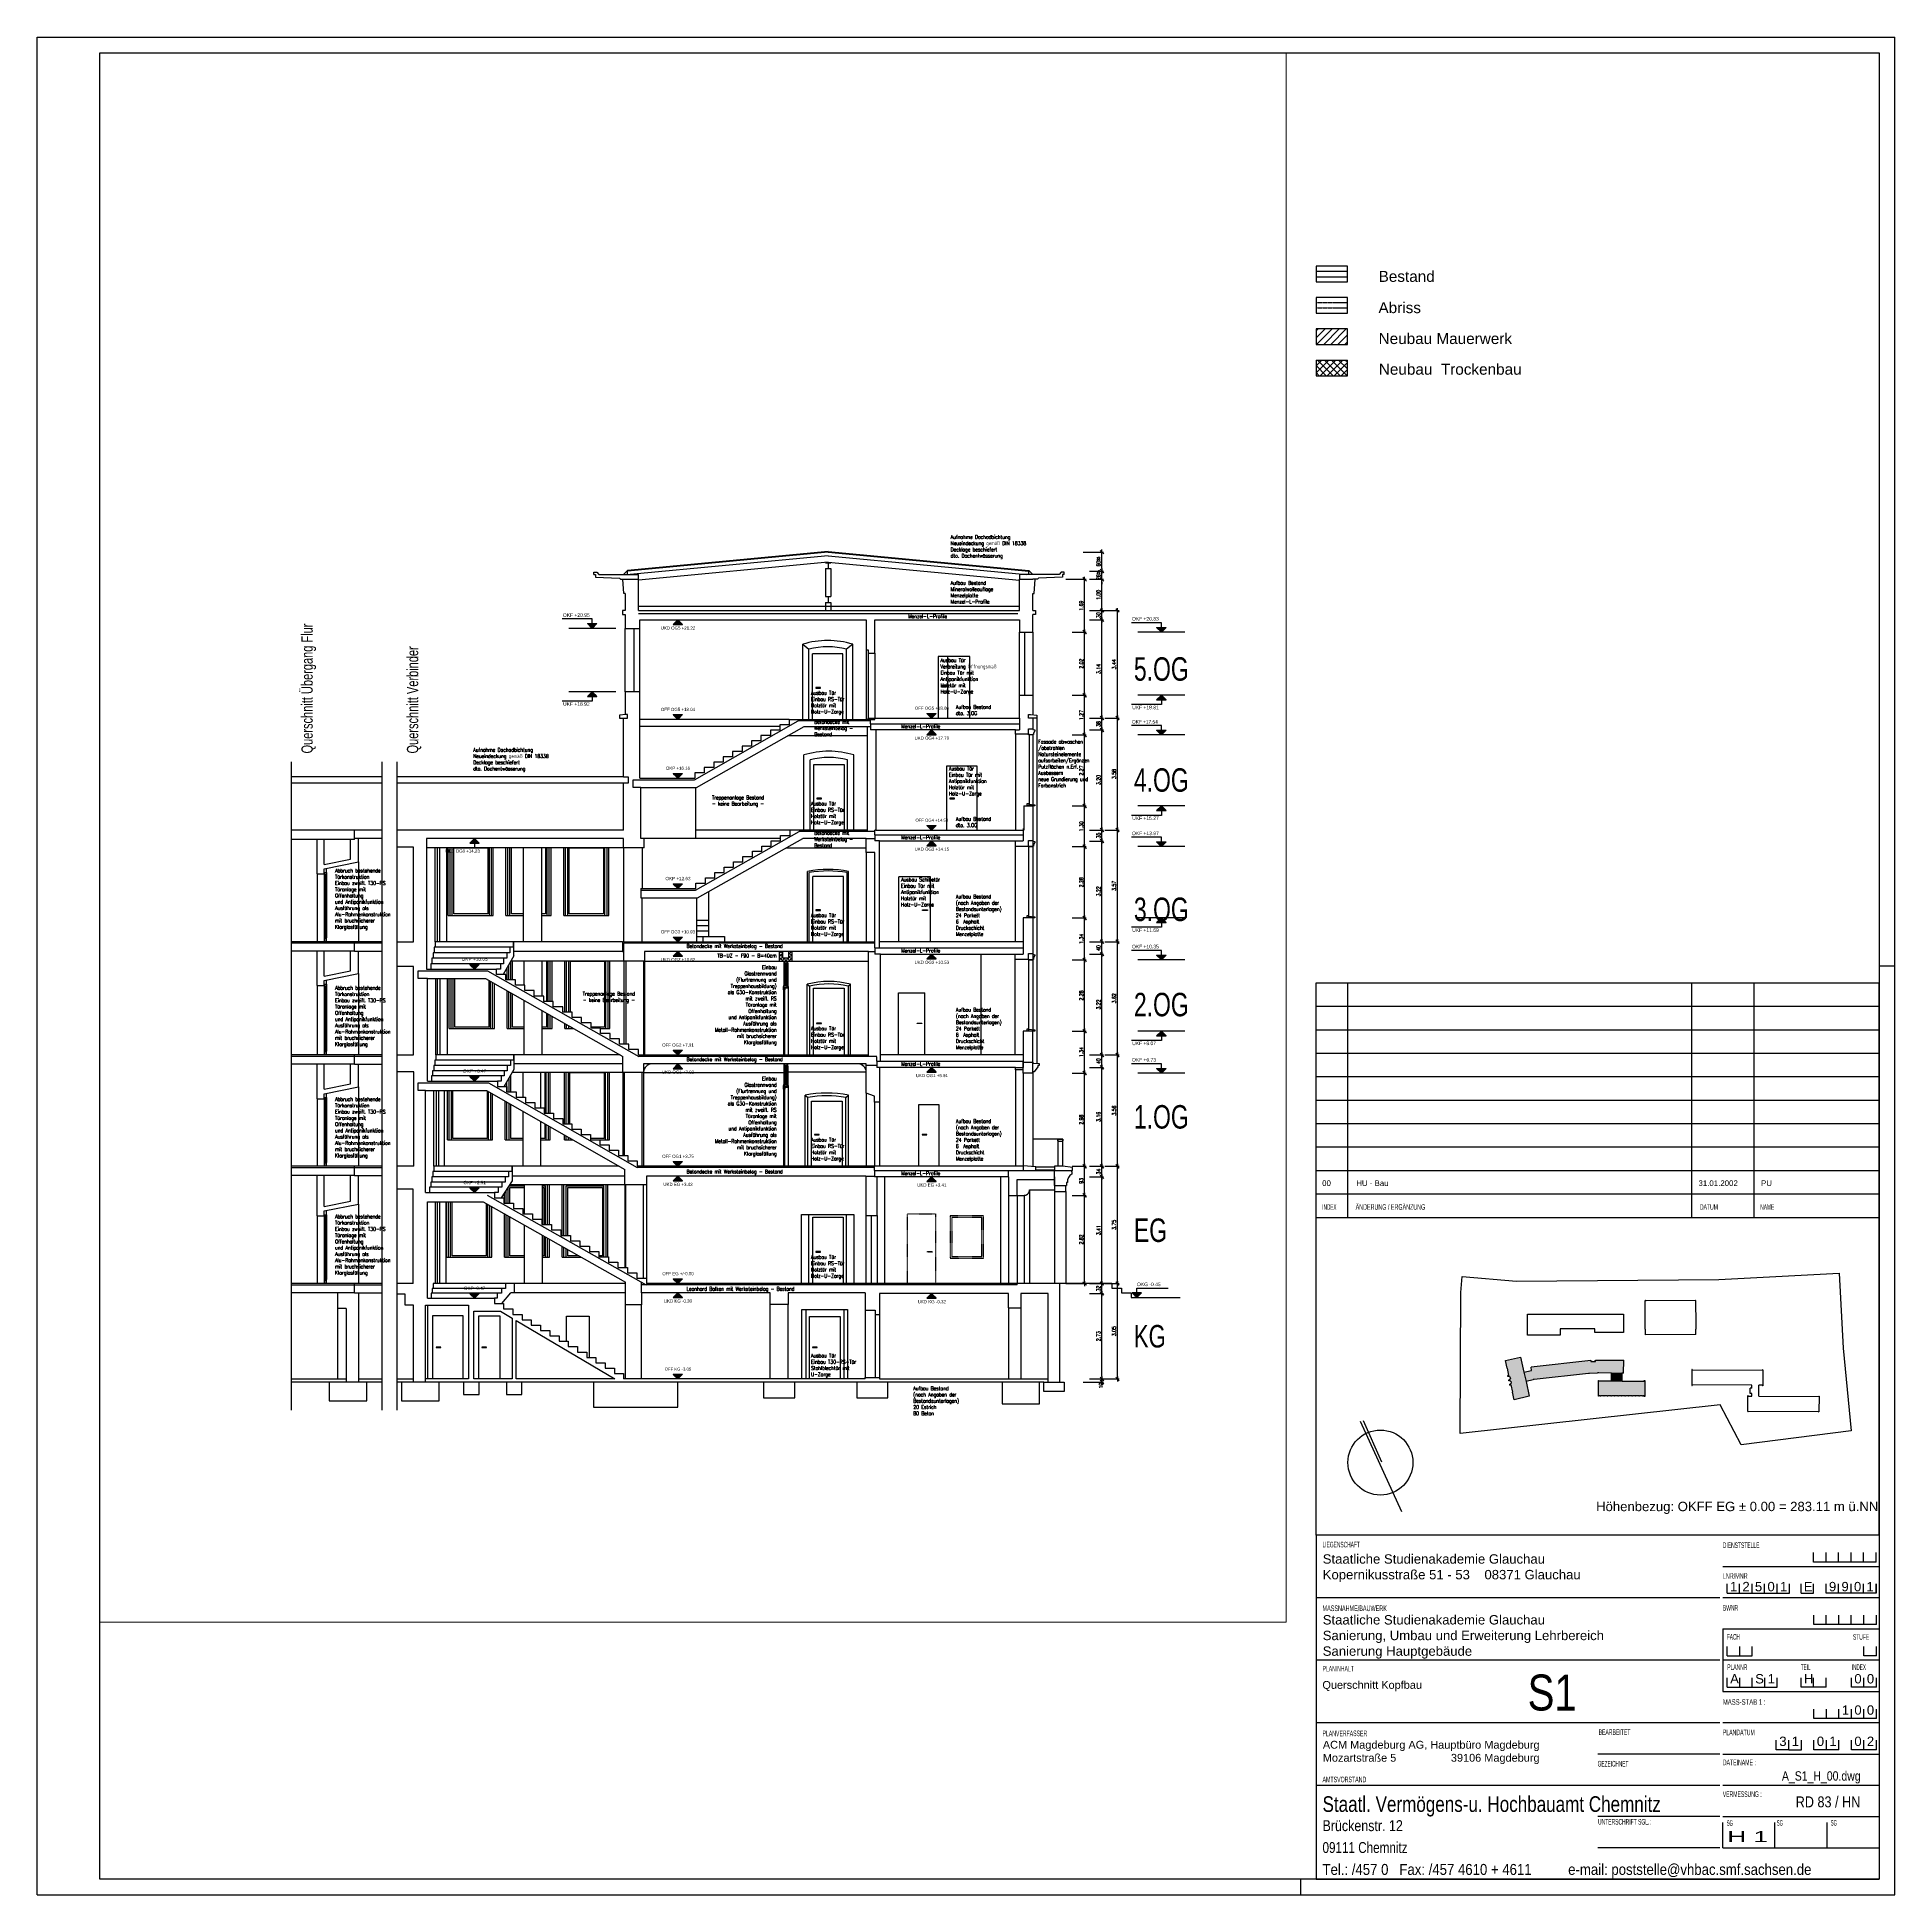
# Paper-space layout 'AFU-100' of a CAD drawing. Header units: metres. Extents: x -198 to 396, y 4 to 598.
# The model-space entities are those that its viewports show. They can reach past a viewport. Long polylines and large blocks are cut down to what shows.
import ezdxf
from ezdxf.enums import TextEntityAlignment as Align

# ---------------------------------------------------------------- set-up
doc = ezdxf.new("R2010")
doc.units = ezdxf.units.M
doc.header["$LTSCALE"] = 0.01
for name, pattern in [('AUSGEZOGEN', [0]), ('CENTER', [0]), ('DASHED', [0]), ('STRICHLINIE', [0.75, 0.5, -0.25])]:
    doc.linetypes.add(name, pattern=pattern)
doc.layers.get('0').update_dxf_attribs({"linetype": 'CONTINUOUS'})
for name, color, linetype in [('1_Legende', 7, 'CONTINUOUS'), ('1_Plankopf', 7, 'CONTINUOUS'), ('1_Planrahman', 7, 'CONTINUOUS'), ('A_abriss', 44, 'STRICHLINIE'), ('A_ansicht', 9, 'CONTINUOUS'), ('A_bemaßung', 7, 'CONTINUOUS'), ('A_fenster', 7, 'CONTINUOUS'), ('A_poly', 255, 'CONTINUOUS'), ('A_schraffur', 10, 'CONTINUOUS'), ('A_text', 2, 'CONTINUOUS'), ('A_türen', 9, 'CONTINUOUS'), ('A_verdeckt', 8, 'CONTINUOUS'), ('A_wände', 6, 'CONTINUOUS'), ('A_WÄNDE_NEU', 6, 'CONTINUOUS'), ('CKMA0002', 7, 'CONTINUOUS')]:
    doc.layers.add(name, color=color, linetype=linetype)
doc.styles.add('ARIAL', font='ARIAL.TTF')
doc.styles.add('EURASIMP_FNT', font='TXT', dxfattribs={"height": 1})
doc.styles.add('SIMPLEX', font='simplex.shx', dxfattribs={"width": 0.8, "height": 0.1})
doc.styles.add('SIMPLEXD', font='SIMPLEXD.shx', dxfattribs={"width": 0.8, "height": 0.12})
doc.styles.get("Standard").update_dxf_attribs({"font": 'txt.shx'})
doc.dimstyles.new('DIN', dxfattribs={"dimtxt": 0.03, "dimasz": 0.08, "dimexe": 0.05, "dimexo": 0.244839, "dimgap": 0.05, "dimtad": 1, "dimdec": 4, "dimrnd": 0.0025, "dimzin": 0, "dimdsep": 46, "dimtxsty": 'SIMPLEXD', "dimblk": 'DIMCROSS', "dimblk1": 'DIMCROSS', "dimblk2": 'DIMCROSS', "dimsah": 1, "dimcen": 2.5, "dimdle": 0.04, "dimclrd": 252, "dimclre": 252, "dimclrt": 252, "dimadec": 0, "dimazin": 0, "dimtfac": 1, "dimtdec": 4, "dimtix": 1, "dimtmove": 2, "dimatfit": 3, "dimldrblk": 'DIMCROSS', "dimfxl": 0, "dimtvp": 1, "dimtolj": 1, "dimtzin": 0, "dimarcsym": 0})

# ---------------------------------------------------------------- blocks, each defined once
blk = doc.blocks.new('A$C699961ED')
at = {"layer": '1_Plankopf', "linetype": 'Continuous', "insert": (1.65, 8.43), "char_height": 2.5, "width": 81.002, "attachment_point": 1}
blk.add_mtext('\\fArial|b0|i0|c0|p34;ACM Magdeburg AG, Hauptbüro Magdeburg\\PMozartstraße 5                  39106 Magdeburg', dxfattribs=at)
blk = doc.blocks.new('G2_1')
at = {"layer": 'A_bemaßung', "color": 7, "linetype": 'Continuous'}
for points in [[(0, 0), (-0.15, 0.15), (0.15, 0.15), (0, 0)], [(-0.14, 0.14), (-0.14, 0.15)], [(-0.13, 0.13), (-0.13, 0.15)], [(-0.12, 0.12), (-0.12, 0.15)], [(-0.11, 0.11), (-0.11, 0.15)], [(-0.1, 0.1), (-0.1, 0.15)], [(-0.09, 0.09), (-0.09, 0.15)], [(-0.08, 0.08), (-0.08, 0.15)], [(-0.07, 0.07), (-0.07, 0.15)], [(-0.06, 0.06), (-0.06, 0.15)], [(-0.05, 0.05), (-0.05, 0.15)], [(-0.04, 0.04), (-0.04, 0.15)], [(-0.03, 0.03), (-0.03, 0.15)], [(-0.02, 0.02), (-0.02, 0.15)], [(-0.01, 0.01), (-0.01, 0.15)], [(0, 0), (0, 0.15)], [(0.01, 0.01), (0.01, 0.15)], [(0.02, 0.02), (0.02, 0.15)], [(0.03, 0.03), (0.03, 0.15)], [(0.04, 0.04), (0.04, 0.15)], [(0.05, 0.05), (0.05, 0.15)], [(0.06, 0.06), (0.06, 0.15)], [(0.07, 0.07), (0.07, 0.15)], [(0.08, 0.08), (0.08, 0.15)], [(0.09, 0.09), (0.09, 0.15)], [(0.1, 0.1), (0.1, 0.15)], [(0.11, 0.11), (0.11, 0.15)], [(0.12, 0.12), (0.12, 0.15)], [(0.13, 0.13), (0.13, 0.15)], [(0.14, 0.14), (0.14, 0.15)]]:
    blk.add_lwpolyline(points, dxfattribs=at)
blk = doc.blocks.new('DIMCROSS')
at = {"color": 0, "linetype": 'ByBlock'}
blk.add_line((-1, 0), (1, 0), dxfattribs=at)
at = {"linetype": 'ByBlock'}
blk.add_line((-0.707107, -0.707107), (0.707107, 0.707107), dxfattribs=at)
blk = doc.blocks.new('*D19')
at = {"layer": 'CKMA0002', "color": 1, "lineweight": -2}
for p, q in [((-3433.73, 104.28), (-3433.28, 104.28)), ((-3433.33, 101.31), (-3433.33, 104.2)), ((-3433.93, 101.23), (-3433.28, 101.23))]:
    blk.add_line(p, q, dxfattribs=at)
at = {"layer": 'CKMA0002', "color": 1, "lineweight": -2, "xscale": 0.08, "yscale": 0.08, "zscale": 0.08}
for p, rotation in [((-3433.33, 104.28), 90), ((-3433.33, 101.23), 270)]:
    blk.add_blockref('DIMCROSS', p, dxfattribs=dict(at, rotation=rotation))
at = {"layer": 'CKMA0002', "color": 3, "insert": (-3433.44, 102.755), "char_height": 0.12, "attachment_point": 5, "rotation": 90, "style": 'SIMPLEXD'}
blk.add_mtext('\\A1;3.05{\\A1\\H0.7x\\S;}', dxfattribs=at)
blk = doc.blocks.new('*D20')
at = {"layer": 'CKMA0002', "color": 1, "lineweight": -2}
for p, q in [((-3433.73, 108.03), (-3433.28, 108.03)), ((-3433.33, 104.36), (-3433.33, 107.95))]:
    blk.add_line(p, q, dxfattribs=at)
at = {"layer": 'CKMA0002', "color": 1, "lineweight": -2, "xscale": 0.08, "yscale": 0.08, "zscale": 0.08}
for p, rotation in [((-3433.33, 108.03), 90), ((-3433.33, 104.28), 270)]:
    blk.add_blockref('DIMCROSS', p, dxfattribs=dict(at, rotation=rotation))
at = {"layer": 'CKMA0002', "color": 3, "insert": (-3433.44, 106.155), "char_height": 0.12, "attachment_point": 5, "rotation": 90, "style": 'SIMPLEXD'}
blk.add_mtext('\\A1;3.75{\\A1\\H0.7x\\S;}', dxfattribs=at)
blk = doc.blocks.new('*D21')
at = {"layer": 'CKMA0002', "color": 1, "lineweight": -2}
for p, q in [((-3433.73, 111.59), (-3433.28, 111.59)), ((-3433.33, 108.11), (-3433.33, 111.51))]:
    blk.add_line(p, q, dxfattribs=at)
at = {"layer": 'CKMA0002', "color": 1, "lineweight": -2, "xscale": 0.08, "yscale": 0.08, "zscale": 0.08}
for p, rotation in [((-3433.33, 111.59), 90), ((-3433.33, 108.03), 270)]:
    blk.add_blockref('DIMCROSS', p, dxfattribs=dict(at, rotation=rotation))
at = {"layer": 'CKMA0002', "color": 3, "insert": (-3433.44, 109.81), "char_height": 0.12, "attachment_point": 5, "rotation": 90, "style": 'SIMPLEXD'}
blk.add_mtext('\\A1;3.56{\\A1\\H0.7x\\S;}', dxfattribs=at)
blk = doc.blocks.new('*D22')
at = {"layer": 'CKMA0002', "color": 1, "lineweight": -2}
for p, q in [((-3433.73, 115.21), (-3433.28, 115.21)), ((-3433.33, 111.67), (-3433.33, 115.13))]:
    blk.add_line(p, q, dxfattribs=at)
at = {"layer": 'CKMA0002', "color": 1, "lineweight": -2, "xscale": 0.08, "yscale": 0.08, "zscale": 0.08}
for p, rotation in [((-3433.33, 115.21), 90), ((-3433.33, 111.59), 270)]:
    blk.add_blockref('DIMCROSS', p, dxfattribs=dict(at, rotation=rotation))
at = {"layer": 'CKMA0002', "color": 3, "insert": (-3433.44, 113.4), "char_height": 0.12, "attachment_point": 5, "rotation": 90, "style": 'SIMPLEXD'}
blk.add_mtext('\\A1;3.62{\\A1\\H0.7x\\S;}', dxfattribs=at)
blk = doc.blocks.new('*D23')
at = {"layer": 'CKMA0002', "color": 1, "lineweight": -2}
for p, q in [((-3433.73, 118.78), (-3433.28, 118.78)), ((-3433.33, 115.29), (-3433.33, 118.7))]:
    blk.add_line(p, q, dxfattribs=at)
at = {"layer": 'CKMA0002', "color": 1, "lineweight": -2, "xscale": 0.08, "yscale": 0.08, "zscale": 0.08}
for p, rotation in [((-3433.33, 118.78), 90), ((-3433.33, 115.21), 270)]:
    blk.add_blockref('DIMCROSS', p, dxfattribs=dict(at, rotation=rotation))
at = {"layer": 'CKMA0002', "color": 3, "insert": (-3433.44, 116.995), "char_height": 0.12, "attachment_point": 5, "rotation": 90, "style": 'SIMPLEXD'}
blk.add_mtext('\\A1;3.57{\\A1\\H0.7x\\S;}', dxfattribs=at)
blk = doc.blocks.new('*D24')
at = {"layer": 'CKMA0002', "color": 1, "lineweight": -2}
for p, q in [((-3433.73, 122.36), (-3433.28, 122.36)), ((-3433.33, 118.86), (-3433.33, 122.28))]:
    blk.add_line(p, q, dxfattribs=at)
at = {"layer": 'CKMA0002', "color": 1, "lineweight": -2, "xscale": 0.08, "yscale": 0.08, "zscale": 0.08}
for p, rotation in [((-3433.33, 122.36), 90), ((-3433.33, 118.78), 270)]:
    blk.add_blockref('DIMCROSS', p, dxfattribs=dict(at, rotation=rotation))
at = {"layer": 'CKMA0002', "color": 3, "insert": (-3433.44, 120.57), "char_height": 0.12, "attachment_point": 5, "rotation": 90, "style": 'SIMPLEXD'}
blk.add_mtext('\\A1;3.58{\\A1\\H0.7x\\S;}', dxfattribs=at)
blk = doc.blocks.new('*D25')
at = {"layer": 'CKMA0002', "color": 1, "lineweight": -2}
for p, q in [((-3433.93, 125.8), (-3433.28, 125.8)), ((-3433.33, 122.44), (-3433.33, 125.72))]:
    blk.add_line(p, q, dxfattribs=at)
at = {"layer": 'CKMA0002', "color": 1, "lineweight": -2, "xscale": 0.08, "yscale": 0.08, "zscale": 0.08}
for p, rotation in [((-3433.33, 125.8), 90), ((-3433.33, 122.36), 270)]:
    blk.add_blockref('DIMCROSS', p, dxfattribs=dict(at, rotation=rotation))
at = {"layer": 'CKMA0002', "color": 3, "insert": (-3433.44, 124.08), "char_height": 0.12, "attachment_point": 5, "rotation": 90, "style": 'SIMPLEXD'}
blk.add_mtext('\\A1;3.44{\\A1\\H0.7x\\S;}', dxfattribs=at)
blk = doc.blocks.new('*D26')
at = {"layer": 'CKMA0002', "color": 1, "lineweight": -2}
for p, q in [((-3434.427, 101.13), (-3433.777, 101.13)), ((-3434.227, 101.23), (-3433.777, 101.23)), ((-3433.827, 101.13), (-3433.827, 101.23)), ((-3433.827, 101.13), (-3433.827, 101.13)), ((-3433.827, 101.13), (-3433.827, 101.13))]:
    blk.add_line(p, q, dxfattribs=at)
at = {"layer": 'CKMA0002', "color": 1, "lineweight": -2, "xscale": 0.08, "yscale": 0.08, "zscale": 0.08}
for p, rotation in [((-3433.827, 101.23), 270), ((-3433.827, 101.13), 90)]:
    blk.add_blockref('DIMCROSS', p, dxfattribs=dict(at, rotation=rotation))
at = {"layer": 'CKMA0002', "color": 3, "insert": (-3433.857, 101.015), "char_height": 0.12, "attachment_point": 5, "rotation": 90, "style": 'SIMPLEXD'}
blk.add_mtext('\\A1;10{\\A1\\H0.7x\\S;}', dxfattribs=at)
blk = doc.blocks.new('*D27')
at = {"layer": 'CKMA0002', "color": 1, "lineweight": -2}
for p, q in [((-3434.227, 103.96), (-3433.777, 103.96)), ((-3433.827, 101.31), (-3433.827, 103.88))]:
    blk.add_line(p, q, dxfattribs=at)
at = {"layer": 'CKMA0002', "color": 1, "lineweight": -2, "xscale": 0.08, "yscale": 0.08, "zscale": 0.08}
for p, rotation in [((-3433.827, 103.96), 90), ((-3433.827, 101.23), 270)]:
    blk.add_blockref('DIMCROSS', p, dxfattribs=dict(at, rotation=rotation))
at = {"layer": 'CKMA0002', "color": 3, "insert": (-3433.937, 102.595), "char_height": 0.12, "attachment_point": 5, "rotation": 90, "style": 'SIMPLEXD'}
blk.add_mtext('\\A1;2.73{\\A1\\H0.7x\\S;}', dxfattribs=at)
blk = doc.blocks.new('*D28')
at = {"layer": 'CKMA0002', "color": 1, "lineweight": -2}
for p, q in [((-3434.227, 104.28), (-3433.777, 104.28)), ((-3433.827, 104.04), (-3433.827, 104.2))]:
    blk.add_line(p, q, dxfattribs=at)
at = {"layer": 'CKMA0002', "color": 1, "lineweight": -2, "xscale": 0.08, "yscale": 0.08, "zscale": 0.08}
for p, rotation in [((-3433.827, 104.28), 90), ((-3433.827, 103.96), 270)]:
    blk.add_blockref('DIMCROSS', p, dxfattribs=dict(at, rotation=rotation))
at = {"layer": 'CKMA0002', "color": 3, "insert": (-3433.937, 104.12), "char_height": 0.12, "attachment_point": 5, "rotation": 90, "style": 'SIMPLEXD'}
blk.add_mtext('\\A1;32{\\A1\\H0.7x\\S;}', dxfattribs=at)
blk = doc.blocks.new('*D29')
at = {"layer": 'CKMA0002', "color": 1, "lineweight": -2}
for p, q in [((-3434.227, 107.69), (-3433.777, 107.69)), ((-3433.827, 104.36), (-3433.827, 107.61))]:
    blk.add_line(p, q, dxfattribs=at)
at = {"layer": 'CKMA0002', "color": 1, "lineweight": -2, "xscale": 0.08, "yscale": 0.08, "zscale": 0.08}
for p, rotation in [((-3433.827, 107.69), 90), ((-3433.827, 104.28), 270)]:
    blk.add_blockref('DIMCROSS', p, dxfattribs=dict(at, rotation=rotation))
at = {"layer": 'CKMA0002', "color": 3, "insert": (-3433.937, 105.985), "char_height": 0.12, "attachment_point": 5, "rotation": 90, "style": 'SIMPLEXD'}
blk.add_mtext('\\A1;3.41{\\A1\\H0.7x\\S;}', dxfattribs=at)
blk = doc.blocks.new('*D30')
at = {"layer": 'CKMA0002', "color": 1, "lineweight": -2}
for p, q in [((-3434.227, 108.03), (-3433.777, 108.03)), ((-3433.827, 107.77), (-3433.827, 107.95))]:
    blk.add_line(p, q, dxfattribs=at)
at = {"layer": 'CKMA0002', "color": 1, "lineweight": -2, "xscale": 0.08, "yscale": 0.08, "zscale": 0.08}
for p, rotation in [((-3433.827, 108.03), 90), ((-3433.827, 107.69), 270)]:
    blk.add_blockref('DIMCROSS', p, dxfattribs=dict(at, rotation=rotation))
at = {"layer": 'CKMA0002', "color": 3, "insert": (-3433.937, 107.86), "char_height": 0.12, "attachment_point": 5, "rotation": 90, "style": 'SIMPLEXD'}
blk.add_mtext('\\A1;34{\\A1\\H0.7x\\S;}', dxfattribs=at)
blk = doc.blocks.new('*D31')
at = {"layer": 'CKMA0002', "color": 1, "lineweight": -2}
for p, q in [((-3434.227, 111.19), (-3433.777, 111.19)), ((-3433.827, 108.11), (-3433.827, 111.11))]:
    blk.add_line(p, q, dxfattribs=at)
at = {"layer": 'CKMA0002', "color": 1, "lineweight": -2, "xscale": 0.08, "yscale": 0.08, "zscale": 0.08}
for p, rotation in [((-3433.827, 111.19), 90), ((-3433.827, 108.03), 270)]:
    blk.add_blockref('DIMCROSS', p, dxfattribs=dict(at, rotation=rotation))
at = {"layer": 'CKMA0002', "color": 3, "insert": (-3433.937, 109.61), "char_height": 0.12, "attachment_point": 5, "rotation": 90, "style": 'SIMPLEXD'}
blk.add_mtext('\\A1;3.16{\\A1\\H0.7x\\S;}', dxfattribs=at)
blk = doc.blocks.new('*D32')
at = {"layer": 'CKMA0002', "color": 1, "lineweight": -2}
for p, q in [((-3434.227, 111.59), (-3433.777, 111.59)), ((-3433.827, 111.27), (-3433.827, 111.51))]:
    blk.add_line(p, q, dxfattribs=at)
at = {"layer": 'CKMA0002', "color": 1, "lineweight": -2, "xscale": 0.08, "yscale": 0.08, "zscale": 0.08}
for p, rotation in [((-3433.827, 111.59), 90), ((-3433.827, 111.19), 270)]:
    blk.add_blockref('DIMCROSS', p, dxfattribs=dict(at, rotation=rotation))
at = {"layer": 'CKMA0002', "color": 3, "insert": (-3433.937, 111.39), "char_height": 0.12, "attachment_point": 5, "rotation": 90, "style": 'SIMPLEXD'}
blk.add_mtext('\\A1;40{\\A1\\H0.7x\\S;}', dxfattribs=at)
blk = doc.blocks.new('*D33')
at = {"layer": 'CKMA0002', "color": 1, "lineweight": -2}
for p, q in [((-3434.227, 114.81), (-3433.777, 114.81)), ((-3433.827, 111.67), (-3433.827, 114.73))]:
    blk.add_line(p, q, dxfattribs=at)
at = {"layer": 'CKMA0002', "color": 1, "lineweight": -2, "xscale": 0.08, "yscale": 0.08, "zscale": 0.08}
for p, rotation in [((-3433.827, 114.81), 90), ((-3433.827, 111.59), 270)]:
    blk.add_blockref('DIMCROSS', p, dxfattribs=dict(at, rotation=rotation))
at = {"layer": 'CKMA0002', "color": 3, "insert": (-3433.937, 113.2), "char_height": 0.12, "attachment_point": 5, "rotation": 90, "style": 'SIMPLEXD'}
blk.add_mtext('\\A1;3.22{\\A1\\H0.7x\\S;}', dxfattribs=at)
blk = doc.blocks.new('*D34')
at = {"layer": 'CKMA0002', "color": 1, "lineweight": -2}
for p, q in [((-3434.227, 115.21), (-3433.777, 115.21)), ((-3433.827, 114.89), (-3433.827, 115.13))]:
    blk.add_line(p, q, dxfattribs=at)
at = {"layer": 'CKMA0002', "color": 1, "lineweight": -2, "xscale": 0.08, "yscale": 0.08, "zscale": 0.08}
for p, rotation in [((-3433.827, 115.21), 90), ((-3433.827, 114.81), 270)]:
    blk.add_blockref('DIMCROSS', p, dxfattribs=dict(at, rotation=rotation))
at = {"layer": 'CKMA0002', "color": 3, "insert": (-3433.937, 115.01), "char_height": 0.12, "attachment_point": 5, "rotation": 90, "style": 'SIMPLEXD'}
blk.add_mtext('\\A1;40{\\A1\\H0.7x\\S;}', dxfattribs=at)
blk = doc.blocks.new('*D35')
at = {"layer": 'CKMA0002', "color": 1, "lineweight": -2}
for p, q in [((-3434.227, 118.43), (-3433.777, 118.43)), ((-3433.827, 115.29), (-3433.827, 118.35))]:
    blk.add_line(p, q, dxfattribs=at)
at = {"layer": 'CKMA0002', "color": 1, "lineweight": -2, "xscale": 0.08, "yscale": 0.08, "zscale": 0.08}
for p, rotation in [((-3433.827, 118.43), 90), ((-3433.827, 115.21), 270)]:
    blk.add_blockref('DIMCROSS', p, dxfattribs=dict(at, rotation=rotation))
at = {"layer": 'CKMA0002', "color": 3, "insert": (-3433.937, 116.82), "char_height": 0.12, "attachment_point": 5, "rotation": 90, "style": 'SIMPLEXD'}
blk.add_mtext('\\A1;3.22{\\A1\\H0.7x\\S;}', dxfattribs=at)
blk = doc.blocks.new('*D36')
at = {"layer": 'CKMA0002', "color": 1, "lineweight": -2}
for p, q in [((-3434.227, 118.78), (-3433.777, 118.78)), ((-3433.827, 118.51), (-3433.827, 118.7))]:
    blk.add_line(p, q, dxfattribs=at)
at = {"layer": 'CKMA0002', "color": 1, "lineweight": -2, "xscale": 0.08, "yscale": 0.08, "zscale": 0.08}
for p, rotation in [((-3433.827, 118.78), 90), ((-3433.827, 118.43), 270)]:
    blk.add_blockref('DIMCROSS', p, dxfattribs=dict(at, rotation=rotation))
at = {"layer": 'CKMA0002', "color": 3, "insert": (-3433.937, 118.605), "char_height": 0.12, "attachment_point": 5, "rotation": 90, "style": 'SIMPLEXD'}
blk.add_mtext('\\A1;35{\\A1\\H0.7x\\S;}', dxfattribs=at)
blk = doc.blocks.new('*D37')
at = {"layer": 'CKMA0002', "color": 1, "lineweight": -2}
for p, q in [((-3434.227, 121.98), (-3433.777, 121.98)), ((-3433.827, 118.86), (-3433.827, 121.9))]:
    blk.add_line(p, q, dxfattribs=at)
at = {"layer": 'CKMA0002', "color": 1, "lineweight": -2, "xscale": 0.08, "yscale": 0.08, "zscale": 0.08}
for p, rotation in [((-3433.827, 121.98), 90), ((-3433.827, 118.78), 270)]:
    blk.add_blockref('DIMCROSS', p, dxfattribs=dict(at, rotation=rotation))
at = {"layer": 'CKMA0002', "color": 3, "insert": (-3433.937, 120.38), "char_height": 0.12, "attachment_point": 5, "rotation": 90, "style": 'SIMPLEXD'}
blk.add_mtext('\\A1;3.20{\\A1\\H0.7x\\S;}', dxfattribs=at)
blk = doc.blocks.new('*D38')
at = {"layer": 'CKMA0002', "color": 1, "lineweight": -2}
for p, q in [((-3434.227, 122.36), (-3433.777, 122.36)), ((-3433.827, 122.06), (-3433.827, 122.28))]:
    blk.add_line(p, q, dxfattribs=at)
at = {"layer": 'CKMA0002', "color": 1, "lineweight": -2, "xscale": 0.08, "yscale": 0.08, "zscale": 0.08}
for p, rotation in [((-3433.827, 122.36), 90), ((-3433.827, 121.98), 270)]:
    blk.add_blockref('DIMCROSS', p, dxfattribs=dict(at, rotation=rotation))
at = {"layer": 'CKMA0002', "color": 3, "insert": (-3433.937, 122.17), "char_height": 0.12, "attachment_point": 5, "rotation": 90, "style": 'SIMPLEXD'}
blk.add_mtext('\\A1;38{\\A1\\H0.7x\\S;}', dxfattribs=at)
blk = doc.blocks.new('*D39')
at = {"layer": 'CKMA0002', "color": 1, "lineweight": -2}
for p, q in [((-3434.227, 125.5), (-3433.777, 125.5)), ((-3433.827, 122.44), (-3433.827, 125.42))]:
    blk.add_line(p, q, dxfattribs=at)
at = {"layer": 'CKMA0002', "color": 1, "lineweight": -2, "xscale": 0.08, "yscale": 0.08, "zscale": 0.08}
for p, rotation in [((-3433.827, 125.5), 90), ((-3433.827, 122.36), 270)]:
    blk.add_blockref('DIMCROSS', p, dxfattribs=dict(at, rotation=rotation))
at = {"layer": 'CKMA0002', "color": 3, "insert": (-3433.937, 123.93), "char_height": 0.12, "attachment_point": 5, "rotation": 90, "style": 'SIMPLEXD'}
blk.add_mtext('\\A1;3.14{\\A1\\H0.7x\\S;}', dxfattribs=at)
blk = doc.blocks.new('*D40')
at = {"layer": 'CKMA0002', "color": 1, "lineweight": -2}
for p, q in [((-3434.227, 125.8), (-3433.777, 125.8)), ((-3433.827, 125.58), (-3433.827, 125.72))]:
    blk.add_line(p, q, dxfattribs=at)
at = {"layer": 'CKMA0002', "color": 1, "lineweight": -2, "xscale": 0.08, "yscale": 0.08, "zscale": 0.08}
for p, rotation in [((-3433.827, 125.8), 90), ((-3433.827, 125.5), 270)]:
    blk.add_blockref('DIMCROSS', p, dxfattribs=dict(at, rotation=rotation))
at = {"layer": 'CKMA0002', "color": 3, "insert": (-3433.937, 125.65), "char_height": 0.12, "attachment_point": 5, "rotation": 90, "style": 'SIMPLEXD'}
blk.add_mtext('\\A1;30{\\A1\\H0.7x\\S;}', dxfattribs=at)
blk = doc.blocks.new('*D41')
at = {"layer": 'CKMA0002', "color": 1, "lineweight": -2}
for p, q in [((-3434.227, 126.8), (-3433.777, 126.8)), ((-3433.827, 125.88), (-3433.827, 126.72))]:
    blk.add_line(p, q, dxfattribs=at)
at = {"layer": 'CKMA0002', "color": 1, "lineweight": -2, "xscale": 0.08, "yscale": 0.08, "zscale": 0.08}
for p, rotation in [((-3433.827, 126.8), 90), ((-3433.827, 125.8), 270)]:
    blk.add_blockref('DIMCROSS', p, dxfattribs=dict(at, rotation=rotation))
at = {"layer": 'CKMA0002', "color": 3, "insert": (-3433.937, 126.3), "char_height": 0.12, "attachment_point": 5, "rotation": 90, "style": 'SIMPLEXD'}
blk.add_mtext('\\A1;1.00{\\A1\\H0.7x\\S;}', dxfattribs=at)
blk = doc.blocks.new('*D42')
at = {"layer": 'CKMA0002', "color": 1, "lineweight": -2}
for p, q in [((-3433.827, 127.142), (-3433.827, 127.222)), ((-3434.227, 127.062), (-3433.777, 127.062)), ((-3433.827, 126.8), (-3433.827, 127.062)), ((-3433.827, 126.72), (-3433.827, 126.64))]:
    blk.add_line(p, q, dxfattribs=at)
at = {"layer": 'CKMA0002', "color": 1, "lineweight": -2, "xscale": 0.08, "yscale": 0.08, "zscale": 0.08}
for p, rotation in [((-3433.827, 127.062), 270), ((-3433.827, 126.8), 90)]:
    blk.add_blockref('DIMCROSS', p, dxfattribs=dict(at, rotation=rotation))
at = {"layer": 'CKMA0002', "color": 3, "insert": (-3433.937, 126.931), "char_height": 0.12, "attachment_point": 5, "rotation": 90, "style": 'SIMPLEXD'}
blk.add_mtext('\\A1;26{\\A1\\H0.7x\\S25;}', dxfattribs=at)
blk = doc.blocks.new('*D43')
at = {"layer": 'CKMA0002', "color": 1, "lineweight": -2}
for p, q in [((-3434.427, 127.666), (-3433.777, 127.666)), ((-3433.827, 127.142), (-3433.827, 127.586))]:
    blk.add_line(p, q, dxfattribs=at)
at = {"layer": 'CKMA0002', "color": 1, "lineweight": -2, "xscale": 0.08, "yscale": 0.08, "zscale": 0.08}
for p, rotation in [((-3433.827, 127.666), 90), ((-3433.827, 127.062), 270)]:
    blk.add_blockref('DIMCROSS', p, dxfattribs=dict(at, rotation=rotation))
at = {"layer": 'CKMA0002', "color": 3, "insert": (-3433.937, 127.364), "char_height": 0.12, "attachment_point": 5, "rotation": 90, "style": 'SIMPLEXD'}
blk.add_mtext('\\A1;60{\\A1\\H0.7x\\S25;}', dxfattribs=at)
blk = doc.blocks.new('*D44')
at = {"layer": 'CKMA0002', "color": 1, "lineweight": -2}
for p, q in [((-3434.779, 107.1), (-3434.329, 107.1)), ((-3434.379, 104.36), (-3434.379, 107.02)), ((-3434.979, 104.28), (-3434.329, 104.28))]:
    blk.add_line(p, q, dxfattribs=at)
at = {"layer": 'CKMA0002', "color": 1, "lineweight": -2, "xscale": 0.08, "yscale": 0.08, "zscale": 0.08}
for p, rotation in [((-3434.379, 107.1), 90), ((-3434.379, 104.28), 270)]:
    blk.add_blockref('DIMCROSS', p, dxfattribs=dict(at, rotation=rotation))
at = {"layer": 'CKMA0002', "color": 3, "insert": (-3434.489, 105.69), "char_height": 0.12, "attachment_point": 5, "rotation": 90, "style": 'SIMPLEXD'}
blk.add_mtext('\\A1;2.82{\\A1\\H0.7x\\S;}', dxfattribs=at)
blk = doc.blocks.new('*D45')
at = {"layer": 'CKMA0002', "color": 1, "lineweight": -2}
for p, q in [((-3434.779, 108.03), (-3434.329, 108.03)), ((-3434.379, 107.18), (-3434.379, 107.95))]:
    blk.add_line(p, q, dxfattribs=at)
at = {"layer": 'CKMA0002', "color": 1, "lineweight": -2, "xscale": 0.08, "yscale": 0.08, "zscale": 0.08}
for p, rotation in [((-3434.379, 108.03), 90), ((-3434.379, 107.1), 270)]:
    blk.add_blockref('DIMCROSS', p, dxfattribs=dict(at, rotation=rotation))
at = {"layer": 'CKMA0002', "color": 3, "insert": (-3434.489, 107.565), "char_height": 0.12, "attachment_point": 5, "rotation": 90, "style": 'SIMPLEXD'}
blk.add_mtext('\\A1;93{\\A1\\H0.7x\\S;}', dxfattribs=at)
blk = doc.blocks.new('*D46')
at = {"layer": 'CKMA0002', "color": 1, "lineweight": -2}
for p, q in [((-3434.779, 111.01), (-3434.329, 111.01)), ((-3434.379, 108.11), (-3434.379, 110.93))]:
    blk.add_line(p, q, dxfattribs=at)
at = {"layer": 'CKMA0002', "color": 1, "lineweight": -2, "xscale": 0.08, "yscale": 0.08, "zscale": 0.08}
for p, rotation in [((-3434.379, 111.01), 90), ((-3434.379, 108.03), 270)]:
    blk.add_blockref('DIMCROSS', p, dxfattribs=dict(at, rotation=rotation))
at = {"layer": 'CKMA0002', "color": 3, "insert": (-3434.489, 109.52), "char_height": 0.12, "attachment_point": 5, "rotation": 90, "style": 'SIMPLEXD'}
blk.add_mtext('\\A1;2.98{\\A1\\H0.7x\\S;}', dxfattribs=at)
blk = doc.blocks.new('*D47')
at = {"layer": 'CKMA0002', "color": 1, "lineweight": -2}
for p, q in [((-3434.779, 112.35), (-3434.329, 112.35)), ((-3434.379, 111.09), (-3434.379, 112.27))]:
    blk.add_line(p, q, dxfattribs=at)
at = {"layer": 'CKMA0002', "color": 1, "lineweight": -2, "xscale": 0.08, "yscale": 0.08, "zscale": 0.08}
for p, rotation in [((-3434.379, 112.35), 90), ((-3434.379, 111.01), 270)]:
    blk.add_blockref('DIMCROSS', p, dxfattribs=dict(at, rotation=rotation))
at = {"layer": 'CKMA0002', "color": 3, "insert": (-3434.489, 111.68), "char_height": 0.12, "attachment_point": 5, "rotation": 90, "style": 'SIMPLEXD'}
blk.add_mtext('\\A1;1.34{\\A1\\H0.7x\\S;}', dxfattribs=at)
blk = doc.blocks.new('*D48')
at = {"layer": 'CKMA0002', "color": 1, "lineweight": -2}
for p, q in [((-3434.779, 114.63), (-3434.329, 114.63)), ((-3434.379, 112.43), (-3434.379, 114.55))]:
    blk.add_line(p, q, dxfattribs=at)
at = {"layer": 'CKMA0002', "color": 1, "lineweight": -2, "xscale": 0.08, "yscale": 0.08, "zscale": 0.08}
for p, rotation in [((-3434.379, 114.63), 90), ((-3434.379, 112.35), 270)]:
    blk.add_blockref('DIMCROSS', p, dxfattribs=dict(at, rotation=rotation))
at = {"layer": 'CKMA0002', "color": 3, "insert": (-3434.489, 113.49), "char_height": 0.12, "attachment_point": 5, "rotation": 90, "style": 'SIMPLEXD'}
blk.add_mtext('\\A1;2.28{\\A1\\H0.7x\\S;}', dxfattribs=at)
blk = doc.blocks.new('*D49')
at = {"layer": 'CKMA0002', "color": 1, "lineweight": -2}
for p, q in [((-3434.779, 115.97), (-3434.329, 115.97)), ((-3434.379, 114.71), (-3434.379, 115.89))]:
    blk.add_line(p, q, dxfattribs=at)
at = {"layer": 'CKMA0002', "color": 1, "lineweight": -2, "xscale": 0.08, "yscale": 0.08, "zscale": 0.08}
for p, rotation in [((-3434.379, 115.97), 90), ((-3434.379, 114.63), 270)]:
    blk.add_blockref('DIMCROSS', p, dxfattribs=dict(at, rotation=rotation))
at = {"layer": 'CKMA0002', "color": 3, "insert": (-3434.489, 115.3), "char_height": 0.12, "attachment_point": 5, "rotation": 90, "style": 'SIMPLEXD'}
blk.add_mtext('\\A1;1.34{\\A1\\H0.7x\\S;}', dxfattribs=at)
blk = doc.blocks.new('*D50')
at = {"layer": 'CKMA0002', "color": 1, "lineweight": -2}
for p, q in [((-3434.779, 118.25), (-3434.329, 118.25)), ((-3434.379, 116.05), (-3434.379, 118.17))]:
    blk.add_line(p, q, dxfattribs=at)
at = {"layer": 'CKMA0002', "color": 1, "lineweight": -2, "xscale": 0.08, "yscale": 0.08, "zscale": 0.08}
for p, rotation in [((-3434.379, 118.25), 90), ((-3434.379, 115.97), 270)]:
    blk.add_blockref('DIMCROSS', p, dxfattribs=dict(at, rotation=rotation))
at = {"layer": 'CKMA0002', "color": 3, "insert": (-3434.489, 117.11), "char_height": 0.12, "attachment_point": 5, "rotation": 90, "style": 'SIMPLEXD'}
blk.add_mtext('\\A1;2.28{\\A1\\H0.7x\\S;}', dxfattribs=at)
blk = doc.blocks.new('*D51')
at = {"layer": 'CKMA0002', "color": 1, "lineweight": -2}
for p, q in [((-3434.779, 119.55), (-3434.329, 119.55)), ((-3434.379, 118.33), (-3434.379, 119.47))]:
    blk.add_line(p, q, dxfattribs=at)
at = {"layer": 'CKMA0002', "color": 1, "lineweight": -2, "xscale": 0.08, "yscale": 0.08, "zscale": 0.08}
for p, rotation in [((-3434.379, 119.55), 90), ((-3434.379, 118.25), 270)]:
    blk.add_blockref('DIMCROSS', p, dxfattribs=dict(at, rotation=rotation))
at = {"layer": 'CKMA0002', "color": 3, "insert": (-3434.489, 118.9), "char_height": 0.12, "attachment_point": 5, "rotation": 90, "style": 'SIMPLEXD'}
blk.add_mtext('\\A1;1.30{\\A1\\H0.7x\\S;}', dxfattribs=at)
blk = doc.blocks.new('*D52')
at = {"layer": 'CKMA0002', "color": 1, "lineweight": -2}
for p, q in [((-3434.779, 121.82), (-3434.329, 121.82)), ((-3434.379, 119.63), (-3434.379, 121.74))]:
    blk.add_line(p, q, dxfattribs=at)
at = {"layer": 'CKMA0002', "color": 1, "lineweight": -2, "xscale": 0.08, "yscale": 0.08, "zscale": 0.08}
for p, rotation in [((-3434.379, 121.82), 90), ((-3434.379, 119.55), 270)]:
    blk.add_blockref('DIMCROSS', p, dxfattribs=dict(at, rotation=rotation))
at = {"layer": 'CKMA0002', "color": 3, "insert": (-3434.489, 120.685), "char_height": 0.12, "attachment_point": 5, "rotation": 90, "style": 'SIMPLEXD'}
blk.add_mtext('\\A1;2.27{\\A1\\H0.7x\\S;}', dxfattribs=at)
blk = doc.blocks.new('*D53')
at = {"layer": 'CKMA0002', "color": 1, "lineweight": -2}
for p, q in [((-3434.779, 123.09), (-3434.329, 123.09)), ((-3434.379, 121.9), (-3434.379, 123.01))]:
    blk.add_line(p, q, dxfattribs=at)
at = {"layer": 'CKMA0002', "color": 1, "lineweight": -2, "xscale": 0.08, "yscale": 0.08, "zscale": 0.08}
for p, rotation in [((-3434.379, 123.09), 90), ((-3434.379, 121.82), 270)]:
    blk.add_blockref('DIMCROSS', p, dxfattribs=dict(at, rotation=rotation))
at = {"layer": 'CKMA0002', "color": 3, "insert": (-3434.489, 122.455), "char_height": 0.12, "attachment_point": 5, "rotation": 90, "style": 'SIMPLEXD'}
blk.add_mtext('\\A1;1.27{\\A1\\H0.7x\\S;}', dxfattribs=at)
blk = doc.blocks.new('*D54')
at = {"layer": 'CKMA0002', "color": 1, "lineweight": -2}
for p, q in [((-3434.779, 125.11), (-3434.329, 125.11)), ((-3434.379, 123.17), (-3434.379, 125.03))]:
    blk.add_line(p, q, dxfattribs=at)
at = {"layer": 'CKMA0002', "color": 1, "lineweight": -2, "xscale": 0.08, "yscale": 0.08, "zscale": 0.08}
for p, rotation in [((-3434.379, 125.11), 90), ((-3434.379, 123.09), 270)]:
    blk.add_blockref('DIMCROSS', p, dxfattribs=dict(at, rotation=rotation))
at = {"layer": 'CKMA0002', "color": 3, "insert": (-3434.489, 124.1), "char_height": 0.12, "attachment_point": 5, "rotation": 90, "style": 'SIMPLEXD'}
blk.add_mtext('\\A1;2.02{\\A1\\H0.7x\\S;}', dxfattribs=at)
blk = doc.blocks.new('*D55')
at = {"layer": 'CKMA0002', "color": 1, "lineweight": -2}
for p, q in [((-3434.979, 126.8), (-3434.329, 126.8)), ((-3434.379, 125.19), (-3434.379, 126.72))]:
    blk.add_line(p, q, dxfattribs=at)
at = {"layer": 'CKMA0002', "color": 1, "lineweight": -2, "xscale": 0.08, "yscale": 0.08, "zscale": 0.08}
for p, rotation in [((-3434.379, 126.8), 90), ((-3434.379, 125.11), 270)]:
    blk.add_blockref('DIMCROSS', p, dxfattribs=dict(at, rotation=rotation))
at = {"layer": 'CKMA0002', "color": 3, "insert": (-3434.489, 125.955), "char_height": 0.12, "attachment_point": 5, "rotation": 90, "style": 'SIMPLEXD'}
blk.add_mtext('\\A1;1.69{\\A1\\H0.7x\\S;}', dxfattribs=at)

msp = doc.modelspace()

# ---------------------------------------------------------------- hatches: boundary and pattern name
at = {"layer": 'A_schraffur'}
h = msp.add_hatch(dxfattribs=at)
h.set_pattern_fill('ANSI37', color=256, scale=0.025, style=0)
h.paths.add_polyline_path([(-3444.03424, 114.90007), (-3444.13424, 114.90007), (-3444.13424, 114.59007), (-3443.73424, 114.59007), (-3443.73424, 114.90007), (-3443.83424, 114.90007), (-3443.83424, 114.69007), (-3444.03424, 114.69007)])

# ---------------------------------------------------------------- linework, layer by layer
at = {"layer": 'A_abriss', "linetype": 'STRICHLINIE'}
msp.add_line((-3438.75388, 122.36007), (-3438.75388, 124.33007), dxfattribs=at)
for points in [[(-3440.04886, 104.28007), (-3440.04886, 106.51007), (-3439.14886, 106.51007), (-3439.14886, 104.28007)], [(-3438.67687, 106.44007), (-3438.67687, 105.09007), (-3437.61186, 105.09007), (-3437.61186, 106.44007), (-3438.67687, 106.44007)], [(-3438.62687, 106.39007), (-3438.62687, 105.14007), (-3437.66186, 105.14007), (-3437.66186, 106.39007), (-3438.62687, 106.39007)], [(-3439.39886, 105.28007), (-3439.39886, 105.30007), (-3439.24886, 105.30007), (-3439.24886, 105.28007), (-3439.39886, 105.28007)]]:
    msp.add_lwpolyline(points, dxfattribs=at)
at = {"layer": 'A_ansicht', "linetype": 'Continuous'}
for p, q in [((-3442.5812, 127.68583), (-3449.00039, 127.08231)), ((-3442.5812, 127.68583), (-3436.16202, 127.08231)), ((-3449.00039, 127.08231), (-3449.12851, 126.95007)), ((-3436.16202, 127.08231), (-3436.03389, 126.95007))]:
    msp.add_line(p, q, dxfattribs=at)
at = {"layer": 'A_ansicht', "color": 9, "linetype": 'Continuous'}
for p, q in [((-3449.07386, 123.20007), (-3449.07386, 125.23007)), ((-3448.77878, 123.20007), (-3448.77878, 125.23007)), ((-3448.60378, 123.20007), (-3448.60378, 125.23007)), ((-3436.46389, 123.09007), (-3436.46389, 125.11007)), ((-3436.2889, 123.09007), (-3436.2889, 125.11007)), ((-3436.03389, 125.11007), (-3436.03389, 123.09007)), ((-3443.39384, 122.32007), (-3443.39384, 124.72007)), ((-3443.39384, 124.72007), (-3443.19384, 124.5678)), ((-3443.19384, 122.32007), (-3443.19384, 124.5678)), ((-3441.79385, 124.72007), (-3441.99385, 124.5678)), ((-3441.99385, 122.32007), (-3441.99385, 124.5678)), ((-3441.79385, 122.32007), (-3441.79385, 124.72007)), ((-3441.36385, 124.54007), (-3441.36385, 122.32007)), ((-3441.30385, 124.44007), (-3441.30385, 122.36007)), ((-3441.08386, 124.44007), (-3441.08386, 122.36007)), ((-3443.82383, 122.32007), (-3448.60378, 122.32007)), ((-3444.12588, 122.09007), (-3448.60378, 122.09007)), ((-3441.32887, 121.79007), (-3443.87687, 121.79007)), ((-3436.59389, 121.85007), (-3436.59389, 118.78007)), ((-3436.15388, 121.82007), (-3436.15388, 119.55007)), ((-3436.03389, 121.82007), (-3436.03389, 119.55007)), ((-3443.35888, 118.78007), (-3443.35888, 121.18007)), ((-3441.75887, 118.78007), (-3441.75887, 121.18007)), ((-3443.15887, 118.78007), (-3443.15887, 121.0278)), ((-3441.95888, 118.78007), (-3441.95888, 121.0278)), ((-3446.80637, 118.51007), (-3446.80637, 120.14007)), ((-3449.12063, 118.21007), (-3455.4213, 118.21007)), ((-3455.14344, 115.21007), (-3455.14344, 118.21007)), ((-3455.07527, 115.21007), (-3455.07527, 118.21007)), ((-3455.00105, 115.21007), (-3455.00105, 118.21007)), ((-3454.76974, 115.21007), (-3454.76974, 118.21007)), ((-3454.72707, 116.05007), (-3454.72707, 118.21007)), ((-3454.67206, 116.05007), (-3454.67206, 118.21007)), ((-3454.60208, 116.05007), (-3454.60208, 118.21007)), ((-3453.41207, 116.05007), (-3453.41207, 118.21007)), ((-3453.34207, 116.05007), (-3453.34207, 118.21007)), ((-3453.28707, 116.05007), (-3453.28707, 118.21007)), ((-3452.88211, 116.05007), (-3452.88211, 118.21007)), ((-3452.82711, 116.05007), (-3452.82711, 118.21007)), ((-3452.75711, 116.05007), (-3452.75711, 118.21007)), ((-3452.32078, 115.21007), (-3452.32078, 118.21007)), ((-3451.73796, 115.21007), (-3451.73796, 118.21007)), ((-3451.5672, 116.05007), (-3451.5672, 118.21007)), ((-3451.49721, 116.05007), (-3451.49721, 118.21007)), ((-3451.4422, 116.05007), (-3451.4422, 118.21007)), ((-3451.03224, 116.05007), (-3451.03224, 118.21007)), ((-3450.97723, 116.05007), (-3450.97723, 118.21007)), ((-3450.90724, 116.05007), (-3450.90724, 118.21007)), ((-3449.71731, 116.05007), (-3449.71731, 118.21007)), ((-3449.64731, 116.05007), (-3449.64731, 118.21007)), ((-3449.59232, 116.05007), (-3449.59232, 118.21007)), ((-3449.12063, 118.21007), (-3449.12063, 115.21007)), ((-3448.53063, 118.21007), (-3448.53063, 116.91007)), ((-3444.09987, 118.51007), (-3448.46063, 118.51007)), ((-3443.79887, 118.78007), (-3446.80637, 118.78007)), ((-3443.92281, 118.21007), (-3441.36107, 118.21007)), ((-3436.60386, 118.27007), (-3436.60386, 115.21007)), ((-3436.1739, 118.25007), (-3436.1739, 115.97007)), ((-3436.03389, 118.25007), (-3436.03389, 115.97007)), ((-3457.59954, 117.76007), (-3457.59954, 115.21007)), ((-3441.36107, 118.06007), (-3441.36107, 115.21007)), ((-3458.91954, 117.38007), (-3458.91954, 115.21007)), ((-3458.69954, 117.38007), (-3458.69954, 115.21007)), ((-3458.68954, 117.29009), (-3458.68954, 115.33505)), ((-3458.61995, 117.29009), (-3458.61995, 115.33505)), ((-3443.23596, 115.21007), (-3443.23596, 117.46007)), ((-3443.18845, 115.21007), (-3443.18845, 117.42032)), ((-3441.97354, 115.21007), (-3441.97354, 117.42032)), ((-3441.92605, 115.21007), (-3441.92605, 117.46007)), ((-3448.53063, 115.21007), (-3448.53063, 116.61007)), ((-3446.78075, 115.21007), (-3446.78075, 116.61007)), ((-3446.39576, 115.38007), (-3446.39576, 116.81339)), ((-3454.72707, 116.05007), (-3453.28707, 116.05007)), ((-3452.88211, 116.05007), (-3452.32078, 116.05007)), ((-3451.73796, 116.05007), (-3451.4422, 116.05007)), ((-3451.03224, 116.05007), (-3449.59232, 116.05007)), ((-3446.39576, 115.89007), (-3446.78075, 115.89007)), ((-3446.39576, 115.72007), (-3446.78075, 115.72007)), ((-3446.39576, 115.55007), (-3446.78075, 115.55007)), ((-3446.58075, 115.21007), (-3446.58075, 115.38007)), ((-3452.95779, 114.68207), (-3455.249, 114.68207)), ((-3452.85639, 114.85807), (-3455.21481, 114.85807)), ((-3452.75619, 115.03407), (-3455.18104, 115.03407)), ((-3449.15697, 115.21007), (-3455.14344, 115.21007)), ((-3452.6307, 114.75385), (-3452.97369, 114.16007)), ((-3452.6307, 114.74598), (-3452.6307, 115.21007)), ((-3449.15697, 114.90007), (-3452.6307, 114.90007)), ((-3437.68957, 111.59007), (-3437.68957, 114.81007)), ((-3436.60963, 114.65007), (-3436.60963, 111.59007)), ((-3457.59954, 114.19007), (-3457.59954, 111.59007)), ((-3453.06118, 114.50607), (-3455.28365, 114.50607)), ((-3452.84909, 113.98757), (-3452.84909, 114.37578)), ((-3452.79409, 113.98757), (-3452.79409, 114.47099)), ((-3449.11625, 114.59007), (-3452.72531, 114.59007)), ((-3452.72409, 113.98757), (-3452.72409, 114.59007)), ((-3452.2968, 113.81632), (-3452.2968, 114.59007)), ((-3451.72889, 113.47382), (-3451.72889, 114.59007)), ((-3451.53418, 113.30257), (-3451.53418, 114.59007)), ((-3451.46419, 113.30257), (-3451.46419, 114.59007)), ((-3451.40918, 113.30257), (-3451.40918, 114.59007)), ((-3450.99922, 112.96007), (-3450.99922, 114.59007)), ((-3450.94421, 112.96007), (-3450.94421, 114.59007)), ((-3450.87422, 112.96007), (-3450.87422, 114.59007)), ((-3449.68429, 112.43007), (-3449.68429, 114.59007)), ((-3449.61429, 112.43007), (-3449.61429, 114.59007)), ((-3449.5593, 112.43007), (-3449.5593, 114.59007)), ((-3449.11625, 114.59007), (-3449.11625, 111.93257)), ((-3449.03979, 111.93257), (-3449.03979, 114.59007)), ((-3448.47876, 111.59007), (-3448.47876, 114.59007)), ((-3448.4546, 114.59007), (-3448.4546, 111.59007)), ((-3448.4546, 114.59007), (-3441.29334, 114.59007)), ((-3436.16963, 114.63007), (-3436.16963, 112.35007)), ((-3436.03389, 114.63007), (-3436.03389, 112.35007)), ((-3458.91954, 113.81007), (-3458.91954, 111.59007)), ((-3458.69954, 113.81007), (-3458.69954, 111.59007)), ((-3458.68954, 113.72009), (-3458.68954, 111.71505)), ((-3458.61995, 113.72009), (-3458.61995, 111.71505)), ((-3455.12753, 111.59007), (-3455.12753, 114.03007)), ((-3455.07095, 111.59007), (-3455.07095, 114.03007)), ((-3454.98696, 111.59007), (-3454.98696, 114.03007)), ((-3454.74805, 111.59007), (-3454.74805, 114.03007)), ((-3454.69405, 112.43007), (-3454.69405, 114.03007)), ((-3454.63904, 112.43007), (-3454.63904, 114.03007)), ((-3454.56906, 112.43007), (-3454.56906, 114.03007)), ((-3453.37905, 112.43007), (-3453.37905, 113.93848)), ((-3453.30905, 112.43007), (-3453.30905, 113.89887)), ((-3453.25405, 112.43007), (-3453.25405, 113.86775)), ((-3452.84909, 112.43007), (-3452.84909, 113.63862)), ((-3452.79409, 112.43007), (-3452.79409, 113.6075)), ((-3452.72409, 112.43007), (-3452.72409, 113.5679)), ((-3443.25323, 111.59007), (-3443.25323, 113.85007)), ((-3443.25323, 113.85007), (-3443.17323, 113.78768)), ((-3443.17323, 113.78768), (-3443.17323, 111.59007)), ((-3441.94332, 113.78768), (-3441.86332, 113.85007)), ((-3441.94332, 113.78768), (-3441.94332, 111.59007)), ((-3441.86332, 111.59007), (-3441.86332, 113.85007)), ((-3452.2968, 111.59007), (-3452.2968, 113.32613)), ((-3451.72889, 111.59007), (-3451.72889, 113.0048)), ((-3451.53418, 112.43007), (-3451.53418, 112.89464)), ((-3454.69405, 112.43007), (-3453.25405, 112.43007)), ((-3452.84909, 112.43007), (-3452.2968, 112.43007)), ((-3451.72889, 112.43007), (-3451.40918, 112.43007)), ((-3451.46419, 112.43007), (-3451.46419, 112.85504)), ((-3451.40918, 112.43007), (-3451.40918, 112.82391)), ((-3450.99922, 112.43007), (-3450.99922, 112.59195)), ((-3450.99922, 112.43007), (-3450.71311, 112.43007)), ((-3450.94421, 112.43007), (-3450.94421, 112.56083)), ((-3450.87422, 112.43007), (-3450.87422, 112.52123)), ((-3449.85818, 112.43007), (-3449.5593, 112.43007)), ((-3452.93888, 111.08607), (-3455.22653, 111.08607)), ((-3452.84123, 111.25407), (-3455.1943, 111.25407)), ((-3452.74248, 111.42207), (-3455.16172, 111.42207)), ((-3449.22851, 111.59007), (-3455.12753, 111.59007)), ((-3452.94138, 110.58007), (-3452.62145, 111.12996)), ((-3452.62145, 111.12598), (-3452.62145, 111.59007)), ((-3449.14445, 111.30007), (-3452.62145, 111.30007)), ((-3436.59328, 111.11007), (-3436.59328, 108.03007)), ((-3457.59954, 110.57007), (-3457.59954, 108.03007)), ((-3453.03563, 110.91807), (-3455.25849, 110.91807)), ((-3452.90718, 110.58007), (-3452.90718, 110.63885)), ((-3452.85218, 110.41007), (-3452.85218, 110.73339)), ((-3452.78218, 110.41007), (-3452.78218, 110.8537)), ((-3449.14445, 111.03007), (-3452.67957, 111.03007)), ((-3452.33676, 110.24007), (-3452.33676, 111.03007)), ((-3451.76742, 109.90007), (-3451.76742, 111.03007)), ((-3451.59218, 109.73007), (-3451.59218, 111.03007)), ((-3451.52219, 109.73007), (-3451.52219, 111.03007)), ((-3451.46718, 109.73007), (-3451.46718, 111.03007)), ((-3451.01093, 109.39007), (-3451.01093, 111.03007)), ((-3450.95592, 109.39007), (-3450.95592, 111.03007)), ((-3450.88593, 109.39007), (-3450.88593, 111.03007)), ((-3449.696, 108.87007), (-3449.696, 111.03007)), ((-3449.626, 108.87007), (-3449.626, 111.03007)), ((-3449.57101, 108.87007), (-3449.57101, 111.03007)), ((-3449.14445, 111.03007), (-3449.14445, 108.37007)), ((-3449.09064, 108.37007), (-3449.09064, 111.03007)), ((-3448.52255, 108.03007), (-3448.52255, 111.03007)), ((-3448.48004, 111.03007), (-3448.48004, 108.03007)), ((-3436.3433, 111.01007), (-3436.3433, 108.03007)), ((-3436.03389, 111.01007), (-3436.03389, 108.03007)), ((-3458.91954, 110.19007), (-3458.91954, 108.03007)), ((-3458.69954, 110.19007), (-3458.69954, 108.03007)), ((-3458.68954, 110.10009), (-3458.68954, 108.15505)), ((-3458.61995, 110.10009), (-3458.61995, 108.15505)), ((-3455.18622, 108.03007), (-3455.18622, 110.45007)), ((-3455.10476, 108.03007), (-3455.10476, 110.45007)), ((-3455.03372, 108.03007), (-3455.03372, 110.45007)), ((-3454.85131, 108.03007), (-3454.85131, 110.45007)), ((-3454.75218, 108.87007), (-3454.75218, 110.45007)), ((-3454.69717, 108.87007), (-3454.69717, 110.45007)), ((-3454.62719, 108.87007), (-3454.62719, 110.45007)), ((-3453.43718, 108.87007), (-3453.43718, 110.41048)), ((-3453.36718, 108.87007), (-3453.36718, 110.37056)), ((-3453.31218, 108.87007), (-3453.31218, 110.33919)), ((-3452.90718, 108.87007), (-3452.90718, 110.10822)), ((-3452.85218, 108.87007), (-3452.85218, 110.07685)), ((-3452.78218, 108.87007), (-3452.78218, 110.03693)), ((-3443.32036, 110.30007), (-3443.23538, 110.2299)), ((-3443.32036, 108.03007), (-3443.32036, 110.30007)), ((-3443.23538, 108.03007), (-3443.23538, 110.2299)), ((-3442.01544, 110.2299), (-3441.93046, 110.30007)), ((-3442.01544, 108.03007), (-3442.01544, 110.2299)), ((-3441.93046, 108.03007), (-3441.93046, 110.30007)), ((-3441.36048, 110.37007), (-3441.36048, 108.03007)), ((-3441.10051, 110.08007), (-3441.10051, 108.03007)), ((-3440.93802, 110.08007), (-3440.93802, 108.03007)), ((-3452.33676, 108.03007), (-3452.33676, 109.78291)), ((-3451.76742, 108.03007), (-3451.76742, 109.45821)), ((-3451.59218, 108.87007), (-3451.59218, 109.35827)), ((-3451.52219, 108.87007), (-3451.52219, 109.31836)), ((-3454.75218, 108.87007), (-3453.31218, 108.87007)), ((-3452.90718, 108.87007), (-3452.33676, 108.87007)), ((-3451.76742, 108.87007), (-3451.46718, 108.87007)), ((-3451.46718, 108.87007), (-3451.46718, 109.28698)), ((-3451.01093, 108.87007), (-3451.01093, 109.02678)), ((-3451.01093, 108.87007), (-3450.73614, 108.87007)), ((-3450.95592, 108.87007), (-3450.95592, 108.99541)), ((-3450.88593, 108.87007), (-3450.88593, 108.9555)), ((-3449.87701, 108.87007), (-3449.57101, 108.87007)), ((-3435.23389, 108.90007), (-3436.03389, 108.90007)), ((-3435.23389, 108.84007), (-3435.23389, 108.03007)), ((-3435.07391, 108.03007), (-3435.07391, 108.84007)), ((-3452.9105, 107.52607), (-3455.2888, 107.52607)), ((-3452.80462, 107.69407), (-3455.25581, 107.69407)), ((-3452.69849, 107.86207), (-3455.22318, 107.86207)), ((-3449.26323, 108.03007), (-3455.18622, 108.03007)), ((-3453.02809, 107.02007), (-3452.67528, 107.56598)), ((-3452.67528, 107.56598), (-3452.67528, 108.03007)), ((-3449.07749, 107.71007), (-3452.67528, 107.71007)), ((-3440.76338, 104.28007), (-3440.76338, 107.69007)), ((-3437.06338, 104.28007), (-3437.06338, 107.69007)), ((-3435.9433, 108.01007), (-3435.3399, 108.01007)), ((-3453.01753, 107.35807), (-3455.32432, 107.35807)), ((-3452.93458, 106.84771), (-3452.93458, 107.16476)), ((-3452.87958, 106.84771), (-3452.87958, 107.24986)), ((-3452.80958, 106.84771), (-3452.80958, 107.35818)), ((-3452.78251, 107.40007), (-3452.28634, 107.40007)), ((-3449.07749, 107.44007), (-3452.75665, 107.44007)), ((-3452.28634, 106.50535), (-3452.28634, 107.44007)), ((-3451.71825, 106.16299), (-3451.71825, 107.44007)), ((-3451.71825, 107.40007), (-3451.61958, 107.40007)), ((-3451.61958, 106.16299), (-3451.61958, 107.40007)), ((-3451.54959, 106.16299), (-3451.54959, 107.44007)), ((-3451.49458, 106.16299), (-3451.49458, 107.44007)), ((-3451.08459, 105.82063), (-3451.08459, 107.44007)), ((-3451.02958, 105.82063), (-3451.02958, 107.44007)), ((-3450.95959, 105.82063), (-3450.95959, 107.40007)), ((-3450.95959, 107.40007), (-3449.74838, 107.40007)), ((-3449.74838, 105.13591), (-3449.74838, 107.40007)), ((-3449.67838, 105.13591), (-3449.67838, 107.44007)), ((-3449.62339, 105.13591), (-3449.62339, 107.44007)), ((-3449.07749, 107.44007), (-3449.07749, 104.79355)), ((-3449.0465, 104.79355), (-3449.0465, 107.44007)), ((-3448.48545, 104.45119), (-3448.48545, 107.44007)), ((-3448.39166, 107.44007), (-3448.39166, 104.45119)), ((-3436.81338, 107.10007), (-3436.81338, 104.28007)), ((-3436.53338, 107.10007), (-3436.53338, 104.28007)), ((-3436.3129, 107.10007), (-3436.3129, 104.28007)), ((-3436.1429, 107.27404), (-3436.1429, 104.28007)), ((-3435.3399, 107.22282), (-3435.3399, 104.28007)), ((-3434.97556, 107.22282), (-3434.97556, 104.28007)), ((-3458.91954, 106.44007), (-3458.91954, 104.28007)), ((-3458.69954, 106.44007), (-3458.69954, 104.29007)), ((-3458.68954, 106.35009), (-3458.68954, 104.40505)), ((-3458.61995, 106.35009), (-3458.61995, 104.40505)), ((-3457.59954, 106.82007), (-3457.59954, 104.28007)), ((-3455.13813, 104.28007), (-3455.13813, 106.89007)), ((-3455.07286, 104.28007), (-3455.07286, 106.89007)), ((-3455.00218, 104.28007), (-3455.00218, 106.89007)), ((-3454.79206, 104.28007), (-3454.79206, 106.89007)), ((-3454.77958, 105.12007), (-3454.77958, 106.89007)), ((-3454.72457, 105.12007), (-3454.72457, 106.89007)), ((-3454.65459, 105.12007), (-3454.65459, 106.89007)), ((-3453.46458, 105.12007), (-3453.46458, 106.80957)), ((-3453.39458, 105.12007), (-3453.39458, 106.77013)), ((-3453.33958, 105.12007), (-3453.33958, 106.73914)), ((-3452.93458, 105.12007), (-3452.93458, 106.51094)), ((-3452.87958, 105.12007), (-3452.87958, 106.47995)), ((-3452.80958, 105.12007), (-3452.80958, 106.44051)), ((-3443.19487, 104.28007), (-3443.19487, 106.49007)), ((-3441.99289, 104.28007), (-3441.99289, 106.49007)), ((-3441.37339, 106.45507), (-3441.37339, 104.28007)), ((-3441.20338, 106.45507), (-3441.20338, 104.28007)), ((-3441.01339, 106.45507), (-3441.01339, 104.28007)), ((-3452.28634, 104.28007), (-3452.28634, 106.14568)), ((-3451.71825, 104.28007), (-3451.71825, 105.82559)), ((-3451.61958, 105.12007), (-3451.61958, 105.76999)), ((-3451.54959, 105.12007), (-3451.54959, 105.73056)), ((-3451.49458, 105.12007), (-3451.49458, 105.69956)), ((-3451.08459, 105.12007), (-3451.08459, 105.46855)), ((-3451.02958, 105.12007), (-3451.02958, 105.43755)), ((-3450.95959, 105.12007), (-3450.95959, 105.39812)), ((-3454.77958, 105.12007), (-3453.33958, 105.12007)), ((-3452.93458, 105.12007), (-3452.28634, 105.12007)), ((-3451.71825, 105.12007), (-3451.49458, 105.12007)), ((-3451.08459, 105.12007), (-3450.46613, 105.12007)), ((-3453.02753, 103.96673), (-3455.27323, 103.96673)), ((-3452.89261, 104.1234), (-3455.24073, 104.1234)), ((-3449.05896, 104.28007), (-3455.2075, 104.28007)), ((-3453.01185, 103.64007), (-3452.72228, 103.98007)), ((-3449.05896, 103.98007), (-3452.72228, 103.98007)), ((-3452.61452, 103.98007), (-3452.61452, 104.28007)), ((-3458.26954, 103.48007), (-3458.26954, 101.23007)), ((-3455.38447, 101.23007), (-3455.38447, 103.59007)), ((-3453.15947, 103.81007), (-3453.25183, 103.81007)), ((-3449.05896, 101.23007), (-3449.05896, 103.60007)), ((-3448.54578, 101.23007), (-3448.54578, 103.60007)), ((-3444.43385, 101.23007), (-3444.43385, 103.61007)), ((-3443.85888, 101.23007), (-3443.85888, 103.61007)), ((-3443.29892, 103.45007), (-3443.29892, 101.23007)), ((-3442.079, 103.45007), (-3442.079, 101.23007)), ((-3441.39649, 103.43007), (-3441.39649, 101.28007)), ((-3436.81928, 103.50007), (-3436.81928, 101.23007)), ((-3436.41929, 103.50007), (-3436.41929, 101.23007)), ((-3441.07903, 103.29007), (-3441.07903, 101.28007)), ((-3440.93907, 103.29007), (-3440.93907, 101.28007))]:
    msp.add_line(p, q, dxfattribs=at)
at = {"layer": 'A_ansicht'}
for p, q in [((-3435.91148, 122.36007), (-3435.91148, 111.31783)), ((-3443.99674, 114.52007), (-3443.99674, 113.81007)), ((-3443.87174, 114.52007), (-3443.87174, 113.81007)), ((-3444.01174, 113.67007), (-3444.01174, 111.65007)), ((-3443.96174, 111.65007), (-3443.96174, 113.67007)), ((-3443.86174, 113.72007), (-3443.86174, 111.59007)), ((-3443.99674, 111.23007), (-3443.99674, 110.64007)), ((-3443.87174, 111.23007), (-3443.87174, 110.64007)), ((-3448.48004, 111.03007), (-3443.99674, 111.03007)), ((-3444.01174, 110.50007), (-3444.01174, 108.09007)), ((-3443.96174, 108.09007), (-3443.96174, 110.50007)), ((-3441.36048, 111.03417), (-3443.87174, 111.03417)), ((-3443.86174, 110.55007), (-3443.86174, 108.03007))]:
    msp.add_line(p, q, dxfattribs=at)
at = {"layer": 'A_ansicht', "color": 9, "linetype": 'Continuous'}
for points in [[(-3446.78075, 115.38007), (-3445.89577, 115.38007), (-3445.89577, 115.21007)], [(-3455.14344, 115.21007), (-3455.14344, 115.03407), (-3455.18104, 115.03407), (-3455.18104, 114.85807), (-3455.21481, 114.85807), (-3455.21481, 114.68207), (-3455.249, 114.68207), (-3455.249, 114.50607), (-3455.28365, 114.50607), (-3455.28365, 114.33007)], [(-3452.65391, 115.21007), (-3452.65391, 115.03407), (-3452.75619, 115.03407), (-3452.75619, 114.85807), (-3452.85639, 114.85807), (-3452.85639, 114.68207), (-3452.95779, 114.68207), (-3452.95779, 114.50607), (-3453.06118, 114.50607), (-3453.06118, 114.33007), (-3453.18744, 114.33007)], [(-3455.12941, 111.59007), (-3455.12941, 111.42207), (-3455.16172, 111.42207), (-3455.16172, 111.25407), (-3455.1943, 111.25407), (-3455.1943, 111.08607), (-3455.22653, 111.08607), (-3455.22653, 110.91807), (-3455.25849, 110.91807), (-3455.25849, 110.75007)], [(-3452.64466, 111.59007), (-3452.64466, 111.42207), (-3452.74248, 111.42207), (-3452.74248, 111.25407), (-3452.84123, 111.25407), (-3452.84123, 111.08607), (-3452.93888, 111.08607), (-3452.93888, 110.91807), (-3453.03563, 110.91807), (-3453.03563, 110.75007), (-3453.15589, 110.75007)], [(-3455.18622, 108.03007), (-3455.19047, 108.03007), (-3455.19047, 107.86207), (-3455.22318, 107.86207), (-3455.22318, 107.69407), (-3455.25581, 107.69407), (-3455.25581, 107.52607), (-3455.2888, 107.52607), (-3455.2888, 107.35807), (-3455.32432, 107.35807), (-3455.32432, 107.19007)], [(-3452.69849, 108.03007), (-3452.69849, 107.86207), (-3452.80462, 107.86207), (-3452.80462, 107.69407), (-3452.9105, 107.69407), (-3452.9105, 107.52607), (-3453.01753, 107.52607), (-3453.01753, 107.35807), (-3453.13279, 107.35807), (-3453.13279, 107.19007), (-3453.25249, 107.19007)], [(-3443.43209, 104.28007), (-3443.43209, 106.49007), (-3441.75475, 106.49007), (-3441.75475, 104.28007)], [(-3455.2075, 104.28007), (-3455.2075, 104.1234), (-3455.24073, 104.1234), (-3455.24073, 103.96673), (-3455.27323, 103.96673), (-3455.27323, 103.81007)], [(-3452.89261, 104.28007), (-3452.89261, 104.1234), (-3453.02753, 104.1234), (-3453.02753, 103.96673), (-3453.15947, 103.96673), (-3453.15947, 103.81007)], [(-3443.41891, 101.23007), (-3443.41891, 103.45007), (-3441.95898, 103.45007), (-3441.95898, 101.23007)]]:
    msp.add_lwpolyline(points, dxfattribs=at)
for centre, radius, start, end in [((-3442.59385, 122.11344), 2.72663, 72.938245, 107.06156), ((-3442.59385, 122.11344), 2.52663, 76.262736, 103.73705), ((-3442.55888, 118.5734), 2.72667, 72.938291, 107.061514), ((-3442.55888, 118.5734), 2.52667, 76.262951, 103.736835), ((-3442.58101, 113.91535), 3.60472, 79.531494, 100.468355), ((-3442.58101, 113.91535), 3.55722, 80.167361, 99.832168), ((-3442.55828, 111.21195), 2.72812, 75.241859, 104.757944), ((-3442.55828, 111.21195), 2.64812, 76.571914, 103.427882), ((-3442.62541, 106.88534), 3.48473, 78.496533, 101.503473), ((-3442.62541, 106.88534), 3.39973, 79.664179, 100.335826)]:
    msp.add_arc(centre, radius, start, end, dxfattribs=at)
at = {"layer": 'A_bemaßung', "color": 7, "linetype": 'Continuous'}
for p, q in [((-3449.37386, 125.23007), (-3450.87386, 125.23007)), ((-3431.17665, 125.11007), (-3432.67665, 125.11007)), ((-3449.37386, 123.20007), (-3450.87386, 123.20007)), ((-3431.17665, 123.09007), (-3432.67665, 123.09007)), ((-3431.17665, 121.82007), (-3432.67665, 121.82007)), ((-3431.17665, 119.55007), (-3432.67665, 119.55007)), ((-3431.17665, 118.25007), (-3432.67665, 118.25007)), ((-3431.17665, 115.97007), (-3432.67665, 115.97007)), ((-3431.17665, 114.63007), (-3432.67665, 114.63007)), ((-3431.17665, 112.35007), (-3432.67665, 112.35007)), ((-3431.17665, 111.01007), (-3432.67665, 111.01007))]:
    msp.add_line(p, q, dxfattribs=at)
for points in [[(-3450.12386, 125.23007), (-3450.27386, 125.38007), (-3449.97386, 125.38007), (-3450.12386, 125.23007), (-3450.12386, 125.53007), (-3451.08099, 125.53007)], [(-3450.26386, 125.37007), (-3450.26386, 125.38007)], [(-3450.25386, 125.36007), (-3450.25386, 125.38007)], [(-3450.24386, 125.35007), (-3450.24386, 125.38007)], [(-3450.23386, 125.34007), (-3450.23386, 125.38007)], [(-3450.22386, 125.33007), (-3450.22386, 125.38007)], [(-3450.21386, 125.32007), (-3450.21386, 125.38007)], [(-3450.20386, 125.31007), (-3450.20386, 125.38007)], [(-3450.19386, 125.30007), (-3450.19386, 125.38007)], [(-3450.18386, 125.29007), (-3450.18386, 125.38007)], [(-3450.17386, 125.28007), (-3450.17386, 125.38007)], [(-3450.16386, 125.27007), (-3450.16386, 125.38007)], [(-3450.15386, 125.26007), (-3450.15386, 125.38007)], [(-3450.14386, 125.25007), (-3450.14386, 125.38007)], [(-3450.13386, 125.24007), (-3450.13386, 125.38007)], [(-3450.12386, 125.23007), (-3450.12386, 125.38007)], [(-3450.11386, 125.24007), (-3450.11386, 125.38007)], [(-3450.10386, 125.25007), (-3450.10386, 125.38007)], [(-3450.09386, 125.26007), (-3450.09386, 125.38007)], [(-3450.08386, 125.27007), (-3450.08386, 125.38007)], [(-3450.07386, 125.28007), (-3450.07386, 125.38007)], [(-3450.06386, 125.29007), (-3450.06386, 125.38007)], [(-3450.05386, 125.30007), (-3450.05386, 125.38007)], [(-3450.04386, 125.31007), (-3450.04386, 125.38007)], [(-3450.03386, 125.32007), (-3450.03386, 125.38007)], [(-3450.02386, 125.33007), (-3450.02386, 125.38007)], [(-3450.01386, 125.34007), (-3450.01386, 125.38007)], [(-3450.00386, 125.35007), (-3450.00386, 125.38007)], [(-3449.99386, 125.36007), (-3449.99386, 125.38007)], [(-3449.98386, 125.37007), (-3449.98386, 125.38007)], [(-3431.92665, 125.11007), (-3432.07665, 125.26007), (-3431.77665, 125.26007), (-3431.92665, 125.11007), (-3431.92665, 125.41007), (-3432.88378, 125.41007)], [(-3432.06665, 125.25007), (-3432.06665, 125.26007)], [(-3432.05665, 125.24007), (-3432.05665, 125.26007)], [(-3432.04665, 125.23007), (-3432.04665, 125.26007)], [(-3432.03665, 125.22007), (-3432.03665, 125.26007)], [(-3432.02665, 125.21007), (-3432.02665, 125.26007)], [(-3432.01665, 125.20007), (-3432.01665, 125.26007)], [(-3432.00665, 125.19007), (-3432.00665, 125.26007)], [(-3431.99665, 125.18007), (-3431.99665, 125.26007)], [(-3431.98665, 125.17007), (-3431.98665, 125.26007)], [(-3431.97665, 125.16007), (-3431.97665, 125.26007)], [(-3431.96665, 125.15007), (-3431.96665, 125.26007)], [(-3431.95665, 125.14007), (-3431.95665, 125.26007)], [(-3431.94665, 125.13007), (-3431.94665, 125.26007)], [(-3431.93665, 125.12007), (-3431.93665, 125.26007)], [(-3431.92665, 125.11007), (-3431.92665, 125.26007)], [(-3431.91665, 125.12007), (-3431.91665, 125.26007)], [(-3431.90665, 125.13007), (-3431.90665, 125.26007)], [(-3431.89665, 125.14007), (-3431.89665, 125.26007)], [(-3431.88665, 125.15007), (-3431.88665, 125.26007)], [(-3431.87665, 125.16007), (-3431.87665, 125.26007)], [(-3431.86665, 125.17007), (-3431.86665, 125.26007)], [(-3431.85665, 125.18007), (-3431.85665, 125.26007)], [(-3431.84665, 125.19007), (-3431.84665, 125.26007)], [(-3431.83665, 125.20007), (-3431.83665, 125.26007)], [(-3431.82665, 125.21007), (-3431.82665, 125.26007)], [(-3431.81665, 125.22007), (-3431.81665, 125.26007)], [(-3431.80665, 125.23007), (-3431.80665, 125.26007)], [(-3431.79665, 125.24007), (-3431.79665, 125.26007)], [(-3431.78665, 125.25007), (-3431.78665, 125.26007)], [(-3450.12386, 123.20007), (-3450.27386, 123.05007), (-3449.97386, 123.05007), (-3450.12386, 123.20007), (-3450.12386, 122.90007), (-3451.08099, 122.90007)], [(-3450.26386, 123.06007), (-3450.26386, 123.05007)], [(-3450.25386, 123.07007), (-3450.25386, 123.05007)], [(-3450.24386, 123.08007), (-3450.24386, 123.05007)], [(-3450.23386, 123.09007), (-3450.23386, 123.05007)], [(-3450.22386, 123.10007), (-3450.22386, 123.05007)], [(-3450.21386, 123.11007), (-3450.21386, 123.05007)], [(-3450.20386, 123.12007), (-3450.20386, 123.05007)], [(-3450.19386, 123.13007), (-3450.19386, 123.05007)], [(-3450.18386, 123.14007), (-3450.18386, 123.05007)], [(-3450.17386, 123.15007), (-3450.17386, 123.05007)], [(-3450.16386, 123.16007), (-3450.16386, 123.05007)], [(-3450.15386, 123.17007), (-3450.15386, 123.05007)], [(-3450.14386, 123.18007), (-3450.14386, 123.05007)], [(-3450.13386, 123.19007), (-3450.13386, 123.05007)], [(-3450.12386, 123.20007), (-3450.12386, 123.05007)], [(-3450.11386, 123.19007), (-3450.11386, 123.05007)], [(-3450.10386, 123.18007), (-3450.10386, 123.05007)], [(-3450.09386, 123.17007), (-3450.09386, 123.05007)], [(-3450.08386, 123.16007), (-3450.08386, 123.05007)], [(-3450.07386, 123.15007), (-3450.07386, 123.05007)], [(-3450.06386, 123.14007), (-3450.06386, 123.05007)], [(-3450.05386, 123.13007), (-3450.05386, 123.05007)], [(-3450.04386, 123.12007), (-3450.04386, 123.05007)], [(-3450.03386, 123.11007), (-3450.03386, 123.05007)], [(-3450.02386, 123.10007), (-3450.02386, 123.05007)], [(-3450.01386, 123.09007), (-3450.01386, 123.05007)], [(-3450.00386, 123.08007), (-3450.00386, 123.05007)], [(-3449.99386, 123.07007), (-3449.99386, 123.05007)], [(-3449.98386, 123.06007), (-3449.98386, 123.05007)], [(-3431.92665, 123.09007), (-3432.07665, 122.94007), (-3431.77665, 122.94007), (-3431.92665, 123.09007), (-3431.92665, 122.79007), (-3432.88378, 122.79007)], [(-3432.05665, 122.96007), (-3432.05665, 122.94007)], [(-3432.04665, 122.97007), (-3432.04665, 122.94007)], [(-3432.03665, 122.98007), (-3432.03665, 122.94007)], [(-3432.02665, 122.99007), (-3432.02665, 122.94007)], [(-3432.01665, 123.00007), (-3432.01665, 122.94007)], [(-3432.00665, 123.01007), (-3432.00665, 122.94007)], [(-3431.99665, 123.02007), (-3431.99665, 122.94007)], [(-3431.98665, 123.03007), (-3431.98665, 122.94007)], [(-3431.97665, 123.04007), (-3431.97665, 122.94007)], [(-3431.96665, 123.05007), (-3431.96665, 122.94007)], [(-3431.95665, 123.06007), (-3431.95665, 122.94007)], [(-3431.94665, 123.07007), (-3431.94665, 122.94007)], [(-3431.93665, 123.08007), (-3431.93665, 122.94007)], [(-3431.92665, 123.09007), (-3431.92665, 122.94007)], [(-3431.91665, 123.08007), (-3431.91665, 122.94007)], [(-3431.90665, 123.07007), (-3431.90665, 122.94007)], [(-3431.89665, 123.06007), (-3431.89665, 122.94007)], [(-3431.88665, 123.05007), (-3431.88665, 122.94007)], [(-3431.87665, 123.04007), (-3431.87665, 122.94007)], [(-3431.86665, 123.03007), (-3431.86665, 122.94007)], [(-3431.85665, 123.02007), (-3431.85665, 122.94007)], [(-3431.84665, 123.01007), (-3431.84665, 122.94007)], [(-3431.83665, 123.00007), (-3431.83665, 122.94007)], [(-3431.82665, 122.99007), (-3431.82665, 122.94007)], [(-3431.81665, 122.98007), (-3431.81665, 122.94007)], [(-3431.80665, 122.97007), (-3431.80665, 122.94007)], [(-3431.79665, 122.96007), (-3431.79665, 122.94007)], [(-3432.06665, 122.95007), (-3432.06665, 122.94007)], [(-3431.78665, 122.95007), (-3431.78665, 122.94007)], [(-3431.92665, 121.82007), (-3432.07665, 121.97007), (-3431.77665, 121.97007), (-3431.92665, 121.82007), (-3431.92665, 122.12007), (-3432.88378, 122.12007)], [(-3432.06665, 121.96007), (-3432.06665, 121.97007)], [(-3432.05665, 121.95007), (-3432.05665, 121.97007)], [(-3432.04665, 121.94007), (-3432.04665, 121.97007)], [(-3432.03665, 121.93007), (-3432.03665, 121.97007)], [(-3432.02665, 121.92007), (-3432.02665, 121.97007)], [(-3432.01665, 121.91007), (-3432.01665, 121.97007)], [(-3432.00665, 121.90007), (-3432.00665, 121.97007)], [(-3431.99665, 121.89007), (-3431.99665, 121.97007)], [(-3431.98665, 121.88007), (-3431.98665, 121.97007)], [(-3431.97665, 121.87007), (-3431.97665, 121.97007)], [(-3431.96665, 121.86007), (-3431.96665, 121.97007)], [(-3431.95665, 121.85007), (-3431.95665, 121.97007)], [(-3431.94665, 121.84007), (-3431.94665, 121.97007)], [(-3431.93665, 121.83007), (-3431.93665, 121.97007)], [(-3431.92665, 121.82007), (-3431.92665, 121.97007)], [(-3431.91665, 121.83007), (-3431.91665, 121.97007)], [(-3431.90665, 121.84007), (-3431.90665, 121.97007)], [(-3431.89665, 121.85007), (-3431.89665, 121.97007)], [(-3431.88665, 121.86007), (-3431.88665, 121.97007)], [(-3431.87665, 121.87007), (-3431.87665, 121.97007)], [(-3431.86665, 121.88007), (-3431.86665, 121.97007)], [(-3431.85665, 121.89007), (-3431.85665, 121.97007)], [(-3431.84665, 121.90007), (-3431.84665, 121.97007)], [(-3431.83665, 121.91007), (-3431.83665, 121.97007)], [(-3431.82665, 121.92007), (-3431.82665, 121.97007)], [(-3431.81665, 121.93007), (-3431.81665, 121.97007)], [(-3431.80665, 121.94007), (-3431.80665, 121.97007)], [(-3431.79665, 121.95007), (-3431.79665, 121.97007)], [(-3431.78665, 121.96007), (-3431.78665, 121.97007)], [(-3431.92665, 119.55007), (-3432.07665, 119.40007), (-3431.77665, 119.40007), (-3431.92665, 119.55007), (-3431.92665, 119.25007), (-3432.88378, 119.25007)], [(-3432.06665, 119.41007), (-3432.06665, 119.40007)], [(-3432.05665, 119.42007), (-3432.05665, 119.40007)], [(-3432.04665, 119.43007), (-3432.04665, 119.40007)], [(-3432.03665, 119.44007), (-3432.03665, 119.40007)], [(-3432.02665, 119.45007), (-3432.02665, 119.40007)], [(-3432.01665, 119.46007), (-3432.01665, 119.40007)], [(-3432.00665, 119.47007), (-3432.00665, 119.40007)], [(-3431.99665, 119.48007), (-3431.99665, 119.40007)], [(-3431.98665, 119.49007), (-3431.98665, 119.40007)], [(-3431.97665, 119.50007), (-3431.97665, 119.40007)], [(-3431.96665, 119.51007), (-3431.96665, 119.40007)], [(-3431.95665, 119.52007), (-3431.95665, 119.40007)], [(-3431.94665, 119.53007), (-3431.94665, 119.40007)], [(-3431.93665, 119.54007), (-3431.93665, 119.40007)], [(-3431.92665, 119.55007), (-3431.92665, 119.40007)], [(-3431.91665, 119.54007), (-3431.91665, 119.40007)], [(-3431.90665, 119.53007), (-3431.90665, 119.40007)], [(-3431.89665, 119.52007), (-3431.89665, 119.40007)], [(-3431.88665, 119.51007), (-3431.88665, 119.40007)], [(-3431.87665, 119.50007), (-3431.87665, 119.40007)], [(-3431.86665, 119.49007), (-3431.86665, 119.40007)], [(-3431.85665, 119.48007), (-3431.85665, 119.40007)], [(-3431.84665, 119.47007), (-3431.84665, 119.40007)], [(-3431.83665, 119.46007), (-3431.83665, 119.40007)], [(-3431.82665, 119.45007), (-3431.82665, 119.40007)], [(-3431.81665, 119.44007), (-3431.81665, 119.40007)], [(-3431.80665, 119.43007), (-3431.80665, 119.40007)], [(-3431.79665, 119.42007), (-3431.79665, 119.40007)], [(-3431.78665, 119.41007), (-3431.78665, 119.40007)], [(-3453.89169, 118.51007), (-3454.04169, 118.36007), (-3453.74169, 118.36007), (-3453.89169, 118.51007), (-3453.89169, 118.21007), (-3454.84882, 118.21007)], [(-3454.03169, 118.37007), (-3454.03169, 118.36007)], [(-3454.02169, 118.38007), (-3454.02169, 118.36007)], [(-3454.01169, 118.39007), (-3454.01169, 118.36007)], [(-3454.00169, 118.40007), (-3454.00169, 118.36007)], [(-3453.99169, 118.41007), (-3453.99169, 118.36007)], [(-3453.98169, 118.42007), (-3453.98169, 118.36007)], [(-3453.97169, 118.43007), (-3453.97169, 118.36007)], [(-3453.96169, 118.44007), (-3453.96169, 118.36007)], [(-3453.95169, 118.45007), (-3453.95169, 118.36007)], [(-3453.94169, 118.46007), (-3453.94169, 118.36007)], [(-3453.93169, 118.47007), (-3453.93169, 118.36007)], [(-3453.92169, 118.48007), (-3453.92169, 118.36007)], [(-3453.91169, 118.49007), (-3453.91169, 118.36007)], [(-3453.90169, 118.50007), (-3453.90169, 118.36007)], [(-3453.89169, 118.51007), (-3453.89169, 118.36007)], [(-3453.88169, 118.50007), (-3453.88169, 118.36007)], [(-3453.87169, 118.49007), (-3453.87169, 118.36007)], [(-3453.86169, 118.48007), (-3453.86169, 118.36007)], [(-3453.85169, 118.47007), (-3453.85169, 118.36007)], [(-3453.84169, 118.46007), (-3453.84169, 118.36007)], [(-3453.83169, 118.45007), (-3453.83169, 118.36007)], [(-3453.82169, 118.44007), (-3453.82169, 118.36007)], [(-3453.81169, 118.43007), (-3453.81169, 118.36007)], [(-3453.80169, 118.42007), (-3453.80169, 118.36007)], [(-3453.79169, 118.41007), (-3453.79169, 118.36007)], [(-3453.78169, 118.40007), (-3453.78169, 118.36007)], [(-3453.77169, 118.39007), (-3453.77169, 118.36007)], [(-3453.76169, 118.38007), (-3453.76169, 118.36007)], [(-3453.75169, 118.37007), (-3453.75169, 118.36007)], [(-3431.92665, 118.25007), (-3432.07665, 118.40007), (-3431.77665, 118.40007), (-3431.92665, 118.25007), (-3431.92665, 118.55007), (-3432.88378, 118.55007)], [(-3432.06665, 118.39007), (-3432.06665, 118.40007)], [(-3432.05665, 118.38007), (-3432.05665, 118.40007)], [(-3432.04665, 118.37007), (-3432.04665, 118.40007)], [(-3432.03665, 118.36007), (-3432.03665, 118.40007)], [(-3432.02665, 118.35007), (-3432.02665, 118.40007)], [(-3432.01665, 118.34007), (-3432.01665, 118.40007)], [(-3432.00665, 118.33007), (-3432.00665, 118.40007)], [(-3431.99665, 118.32007), (-3431.99665, 118.40007)], [(-3431.98665, 118.31007), (-3431.98665, 118.40007)], [(-3431.97665, 118.30007), (-3431.97665, 118.40007)], [(-3431.96665, 118.29007), (-3431.96665, 118.40007)], [(-3431.95665, 118.28007), (-3431.95665, 118.40007)], [(-3431.94665, 118.27007), (-3431.94665, 118.40007)], [(-3431.93665, 118.26007), (-3431.93665, 118.40007)], [(-3431.92665, 118.25007), (-3431.92665, 118.40007)], [(-3431.91665, 118.26007), (-3431.91665, 118.40007)], [(-3431.90665, 118.27007), (-3431.90665, 118.40007)], [(-3431.89665, 118.28007), (-3431.89665, 118.40007)], [(-3431.88665, 118.29007), (-3431.88665, 118.40007)], [(-3431.87665, 118.30007), (-3431.87665, 118.40007)], [(-3431.86665, 118.31007), (-3431.86665, 118.40007)], [(-3431.85665, 118.32007), (-3431.85665, 118.40007)], [(-3431.84665, 118.33007), (-3431.84665, 118.40007)], [(-3431.83665, 118.34007), (-3431.83665, 118.40007)], [(-3431.82665, 118.35007), (-3431.82665, 118.40007)], [(-3431.81665, 118.36007), (-3431.81665, 118.40007)], [(-3431.80665, 118.37007), (-3431.80665, 118.40007)], [(-3431.79665, 118.38007), (-3431.79665, 118.40007)], [(-3431.78665, 118.39007), (-3431.78665, 118.40007)], [(-3431.92665, 115.97007), (-3432.07665, 115.82007), (-3431.77665, 115.82007), (-3431.92665, 115.97007), (-3431.92665, 115.67007), (-3432.88378, 115.67007)], [(-3432.06665, 115.83007), (-3432.06665, 115.82007)], [(-3432.05665, 115.84007), (-3432.05665, 115.82007)], [(-3432.04665, 115.85007), (-3432.04665, 115.82007)], [(-3432.03665, 115.86007), (-3432.03665, 115.82007)], [(-3432.02665, 115.87007), (-3432.02665, 115.82007)], [(-3432.01665, 115.88007), (-3432.01665, 115.82007)], [(-3432.00665, 115.89007), (-3432.00665, 115.82007)], [(-3431.99665, 115.90007), (-3431.99665, 115.82007)], [(-3431.98665, 115.91007), (-3431.98665, 115.82007)], [(-3431.97665, 115.92007), (-3431.97665, 115.82007)], [(-3431.96665, 115.93007), (-3431.96665, 115.82007)], [(-3431.95665, 115.94007), (-3431.95665, 115.82007)], [(-3431.94665, 115.95007), (-3431.94665, 115.82007)], [(-3431.93665, 115.96007), (-3431.93665, 115.82007)], [(-3431.92665, 115.97007), (-3431.92665, 115.82007)], [(-3431.91665, 115.96007), (-3431.91665, 115.82007)], [(-3431.90665, 115.95007), (-3431.90665, 115.82007)], [(-3431.89665, 115.94007), (-3431.89665, 115.82007)], [(-3431.88665, 115.93007), (-3431.88665, 115.82007)], [(-3431.87665, 115.92007), (-3431.87665, 115.82007)], [(-3431.86665, 115.91007), (-3431.86665, 115.82007)], [(-3431.85665, 115.90007), (-3431.85665, 115.82007)], [(-3431.84665, 115.89007), (-3431.84665, 115.82007)], [(-3431.83665, 115.88007), (-3431.83665, 115.82007)], [(-3431.82665, 115.87007), (-3431.82665, 115.82007)], [(-3431.81665, 115.86007), (-3431.81665, 115.82007)], [(-3431.80665, 115.85007), (-3431.80665, 115.82007)], [(-3431.79665, 115.84007), (-3431.79665, 115.82007)], [(-3431.78665, 115.83007), (-3431.78665, 115.82007)], [(-3431.92665, 114.63007), (-3432.07665, 114.78007), (-3431.77665, 114.78007), (-3431.92665, 114.63007), (-3431.92665, 114.93007), (-3432.88378, 114.93007)], [(-3432.06665, 114.77007), (-3432.06665, 114.78007)], [(-3432.05665, 114.76007), (-3432.05665, 114.78007)], [(-3432.04665, 114.75007), (-3432.04665, 114.78007)], [(-3432.03665, 114.74007), (-3432.03665, 114.78007)], [(-3432.02665, 114.73007), (-3432.02665, 114.78007)], [(-3432.01665, 114.72007), (-3432.01665, 114.78007)], [(-3432.00665, 114.71007), (-3432.00665, 114.78007)], [(-3431.99665, 114.70007), (-3431.99665, 114.78007)], [(-3431.98665, 114.69007), (-3431.98665, 114.78007)], [(-3431.97665, 114.68007), (-3431.97665, 114.78007)], [(-3431.96665, 114.67007), (-3431.96665, 114.78007)], [(-3431.95665, 114.66007), (-3431.95665, 114.78007)], [(-3431.94665, 114.65007), (-3431.94665, 114.78007)], [(-3431.93665, 114.64007), (-3431.93665, 114.78007)], [(-3431.92665, 114.63007), (-3431.92665, 114.78007)], [(-3431.91665, 114.64007), (-3431.91665, 114.78007)], [(-3431.90665, 114.65007), (-3431.90665, 114.78007)], [(-3431.89665, 114.66007), (-3431.89665, 114.78007)], [(-3431.88665, 114.67007), (-3431.88665, 114.78007)], [(-3431.87665, 114.68007), (-3431.87665, 114.78007)], [(-3431.86665, 114.69007), (-3431.86665, 114.78007)], [(-3431.85665, 114.70007), (-3431.85665, 114.78007)], [(-3431.84665, 114.71007), (-3431.84665, 114.78007)], [(-3431.83665, 114.72007), (-3431.83665, 114.78007)], [(-3431.82665, 114.73007), (-3431.82665, 114.78007)], [(-3431.81665, 114.74007), (-3431.81665, 114.78007)], [(-3431.80665, 114.75007), (-3431.80665, 114.78007)], [(-3431.79665, 114.76007), (-3431.79665, 114.78007)], [(-3431.78665, 114.77007), (-3431.78665, 114.78007)], [(-3431.92665, 112.35007), (-3432.07665, 112.20007), (-3431.77665, 112.20007), (-3431.92665, 112.35007), (-3431.92665, 112.05007), (-3432.88378, 112.05007)], [(-3432.00665, 112.27007), (-3432.00665, 112.20007)], [(-3431.99665, 112.28007), (-3431.99665, 112.20007)], [(-3431.98665, 112.29007), (-3431.98665, 112.20007)], [(-3431.97665, 112.30007), (-3431.97665, 112.20007)], [(-3431.96665, 112.31007), (-3431.96665, 112.20007)], [(-3431.95665, 112.32007), (-3431.95665, 112.20007)], [(-3431.94665, 112.33007), (-3431.94665, 112.20007)], [(-3431.93665, 112.34007), (-3431.93665, 112.20007)], [(-3431.92665, 112.35007), (-3431.92665, 112.20007)], [(-3431.91665, 112.34007), (-3431.91665, 112.20007)], [(-3431.90665, 112.33007), (-3431.90665, 112.20007)], [(-3431.89665, 112.32007), (-3431.89665, 112.20007)], [(-3431.88665, 112.31007), (-3431.88665, 112.20007)], [(-3431.87665, 112.30007), (-3431.87665, 112.20007)], [(-3431.86665, 112.29007), (-3431.86665, 112.20007)], [(-3431.85665, 112.28007), (-3431.85665, 112.20007)], [(-3431.84665, 112.27007), (-3431.84665, 112.20007)], [(-3432.06665, 112.21007), (-3432.06665, 112.20007)], [(-3432.05665, 112.22007), (-3432.05665, 112.20007)], [(-3432.04665, 112.23007), (-3432.04665, 112.20007)], [(-3432.03665, 112.24007), (-3432.03665, 112.20007)], [(-3432.02665, 112.25007), (-3432.02665, 112.20007)], [(-3432.01665, 112.26007), (-3432.01665, 112.20007)], [(-3431.83665, 112.26007), (-3431.83665, 112.20007)], [(-3431.82665, 112.25007), (-3431.82665, 112.20007)], [(-3431.81665, 112.24007), (-3431.81665, 112.20007)], [(-3431.80665, 112.23007), (-3431.80665, 112.20007)], [(-3431.79665, 112.22007), (-3431.79665, 112.20007)], [(-3431.78665, 112.21007), (-3431.78665, 112.20007)], [(-3431.92665, 111.01007), (-3432.07665, 111.16007), (-3431.77665, 111.16007), (-3431.92665, 111.01007), (-3431.92665, 111.31007), (-3432.88378, 111.31007)], [(-3432.06665, 111.15007), (-3432.06665, 111.16007)], [(-3432.05665, 111.14007), (-3432.05665, 111.16007)], [(-3432.04665, 111.13007), (-3432.04665, 111.16007)], [(-3432.03665, 111.12007), (-3432.03665, 111.16007)], [(-3432.02665, 111.11007), (-3432.02665, 111.16007)], [(-3432.01665, 111.10007), (-3432.01665, 111.16007)], [(-3432.00665, 111.09007), (-3432.00665, 111.16007)], [(-3431.99665, 111.08007), (-3431.99665, 111.16007)], [(-3431.98665, 111.07007), (-3431.98665, 111.16007)], [(-3431.97665, 111.06007), (-3431.97665, 111.16007)], [(-3431.96665, 111.05007), (-3431.96665, 111.16007)], [(-3431.95665, 111.04007), (-3431.95665, 111.16007)], [(-3431.94665, 111.03007), (-3431.94665, 111.16007)], [(-3431.93665, 111.02007), (-3431.93665, 111.16007)], [(-3431.92665, 111.01007), (-3431.92665, 111.16007)], [(-3431.91665, 111.02007), (-3431.91665, 111.16007)], [(-3431.90665, 111.03007), (-3431.90665, 111.16007)], [(-3431.89665, 111.04007), (-3431.89665, 111.16007)], [(-3431.88665, 111.05007), (-3431.88665, 111.16007)], [(-3431.87665, 111.06007), (-3431.87665, 111.16007)], [(-3431.86665, 111.07007), (-3431.86665, 111.16007)], [(-3431.85665, 111.08007), (-3431.85665, 111.16007)], [(-3431.84665, 111.09007), (-3431.84665, 111.16007)], [(-3431.83665, 111.10007), (-3431.83665, 111.16007)], [(-3431.82665, 111.11007), (-3431.82665, 111.16007)], [(-3431.81665, 111.12007), (-3431.81665, 111.16007)], [(-3431.80665, 111.13007), (-3431.80665, 111.16007)], [(-3431.79665, 111.14007), (-3431.79665, 111.16007)], [(-3431.78665, 111.15007), (-3431.78665, 111.16007)], [(-3432.70903, 103.83007), (-3432.55903, 103.98007), (-3432.85903, 103.98007), (-3432.70903, 103.83007), (-3432.70903, 104.13007), (-3431.70639, 104.13007)], [(-3432.84903, 103.97007), (-3432.84903, 103.98007)], [(-3432.83903, 103.96007), (-3432.83903, 103.98007)], [(-3432.82903, 103.95007), (-3432.82903, 103.98007)], [(-3432.81903, 103.94007), (-3432.81903, 103.98007)], [(-3432.80903, 103.93007), (-3432.80903, 103.98007)], [(-3432.79903, 103.92007), (-3432.79903, 103.98007)], [(-3432.78903, 103.91007), (-3432.78903, 103.98007)], [(-3432.77903, 103.90007), (-3432.77903, 103.98007)], [(-3432.76903, 103.89007), (-3432.76903, 103.98007)], [(-3432.75903, 103.88007), (-3432.75903, 103.98007)], [(-3432.74903, 103.87007), (-3432.74903, 103.98007)], [(-3432.73903, 103.86007), (-3432.73903, 103.98007)], [(-3432.72903, 103.85007), (-3432.72903, 103.98007)], [(-3432.71903, 103.84007), (-3432.71903, 103.98007)], [(-3432.70903, 103.83007), (-3432.70903, 103.98007)], [(-3432.69903, 103.84007), (-3432.69903, 103.98007)], [(-3432.68903, 103.85007), (-3432.68903, 103.98007)], [(-3432.67903, 103.86007), (-3432.67903, 103.98007)], [(-3432.66903, 103.87007), (-3432.66903, 103.98007)], [(-3432.65903, 103.88007), (-3432.65903, 103.98007)], [(-3432.64903, 103.89007), (-3432.64903, 103.98007)], [(-3432.63903, 103.90007), (-3432.63903, 103.98007)], [(-3432.62903, 103.91007), (-3432.62903, 103.98007)], [(-3432.61903, 103.92007), (-3432.61903, 103.98007)], [(-3432.60903, 103.93007), (-3432.60903, 103.98007)], [(-3432.59903, 103.94007), (-3432.59903, 103.98007)], [(-3432.58903, 103.95007), (-3432.58903, 103.98007)], [(-3432.57903, 103.96007), (-3432.57903, 103.98007)], [(-3432.56903, 103.97007), (-3432.56903, 103.98007)]]:
    msp.add_lwpolyline(points, dxfattribs=at)
at = {"layer": 'A_fenster', "linetype": 'Continuous'}
for p, q in [((-3452.70711, 116.10007), (-3452.70711, 118.21007)), ((-3452.32078, 116.10007), (-3452.70711, 116.10007)), ((-3452.67409, 113.98757), (-3452.67409, 114.59007)), ((-3451.58418, 114.59007), (-3451.58418, 113.30257)), ((-3454.51906, 112.48007), (-3454.51906, 114.03007)), ((-3452.67409, 112.48007), (-3452.67409, 113.53961)), ((-3452.2968, 112.48007), (-3452.67409, 112.48007)), ((-3450.82422, 112.48007), (-3450.82422, 112.49294)), ((-3450.80148, 112.48007), (-3450.82422, 112.48007)), ((-3452.73218, 110.41007), (-3452.73218, 110.93964)), ((-3451.64218, 111.03007), (-3451.64218, 109.73007)), ((-3454.57719, 108.92007), (-3454.57719, 110.45007)), ((-3452.73218, 108.92007), (-3452.73218, 110.00842)), ((-3452.33676, 108.92007), (-3452.73218, 108.92007)), ((-3450.83593, 108.92007), (-3450.83593, 108.92698)), ((-3450.82381, 108.92007), (-3450.83593, 108.92007)), ((-3454.60459, 105.17007), (-3454.60459, 106.89007)), ((-3452.75958, 105.17007), (-3452.75958, 106.41234)), ((-3452.28634, 105.17007), (-3452.75958, 105.17007)), ((-3450.90959, 105.17007), (-3450.90959, 105.36994)), ((-3450.55486, 105.17007), (-3450.90959, 105.17007))]:
    msp.add_line(p, q, dxfattribs=at)
for points in [[(-3454.55208, 116.10007), (-3454.55208, 118.21007), (-3453.46207, 118.21007), (-3453.46207, 116.10007), (-3454.55208, 116.10007)], [(-3451.6172, 118.21007), (-3451.6172, 116.10007), (-3451.73796, 116.10007)], [(-3450.85724, 116.10007), (-3450.85724, 118.21007), (-3449.76731, 118.21007), (-3449.76731, 116.10007), (-3450.85724, 116.10007)], [(-3450.82422, 112.96007), (-3450.82422, 114.59007), (-3449.73429, 114.59007), (-3449.73429, 112.48007), (-3450.16084, 112.48007)], [(-3453.42905, 113.96677), (-3453.42905, 112.48007), (-3454.51906, 112.48007)], [(-3451.58418, 112.92293), (-3451.58418, 112.48007), (-3451.72889, 112.48007)], [(-3450.83593, 109.39007), (-3450.83593, 111.03007), (-3449.746, 111.03007), (-3449.746, 108.92007), (-3450.17509, 108.92007)], [(-3453.48718, 110.43899), (-3453.48718, 108.92007), (-3454.57719, 108.92007)], [(-3451.64218, 109.38679), (-3451.64218, 108.92007), (-3451.76742, 108.92007)], [(-3452.75958, 106.84771), (-3452.75958, 107.35007), (-3452.28634, 107.35007)], [(-3451.71825, 107.35007), (-3451.66958, 107.35007), (-3451.66958, 106.16299)], [(-3450.90959, 105.82063), (-3450.90959, 107.35007), (-3449.79838, 107.35007), (-3449.79838, 105.17007), (-3449.91069, 105.17007)], [(-3453.51458, 106.83775), (-3453.51458, 105.17007), (-3454.60459, 105.17007)], [(-3451.66958, 105.79817), (-3451.66958, 105.17007), (-3451.71825, 105.17007)]]:
    msp.add_lwpolyline(points, dxfattribs=at)
at = {"layer": 'A_türen', "color": 10, "linetype": 'Continuous'}
for p, q in [((-3443.07884, 122.32007), (-3443.07884, 124.41007)), ((-3443.07346, 115.21007), (-3443.07346, 117.29007)), ((-3440.31865, 115.21007), (-3440.31865, 117.28007))]:
    msp.add_line(p, q, dxfattribs=at)
at = {"layer": 'A_türen', "color": 10}
for p, q in [((-3458.61954, 117.42007), (-3458.61954, 117.55607)), ((-3458.61954, 113.85007), (-3458.61954, 113.98607)), ((-3458.61954, 110.23007), (-3458.61954, 110.36607)), ((-3458.61954, 106.48007), (-3458.61954, 106.61607))]:
    msp.add_line(p, q, dxfattribs=at)
at = {"layer": 'A_türen', "linetype": 'Continuous'}
msp.add_line((-3439.48444, 111.59007), (-3439.48444, 113.57007), dxfattribs=at)
at = {"layer": 'A_türen', "color": 10, "linetype": 'Continuous'}
for points in [[(-3442.10885, 122.32007), (-3442.10885, 124.41007), (-3443.07884, 124.41007)], [(-3438.04889, 122.36007), (-3438.04889, 124.33007), (-3439.05889, 124.33007), (-3439.05889, 122.36007)], [(-3442.82884, 123.32007), (-3442.82884, 123.34007), (-3442.97884, 123.34007), (-3442.97884, 123.32007), (-3442.82884, 123.32007)], [(-3438.81057, 123.36007), (-3438.81057, 123.38007), (-3438.96057, 123.38007), (-3438.96057, 123.36007), (-3438.81057, 123.36007)], [(-3443.04387, 118.78007), (-3443.04387, 120.88007), (-3442.07388, 120.88007), (-3442.07388, 118.78007)], [(-3438.7899, 118.78007), (-3438.7899, 120.83007), (-3437.8249, 120.83007), (-3437.8249, 118.78007)], [(-3442.79387, 119.78007), (-3442.79387, 119.80007), (-3442.94387, 119.80007), (-3442.94387, 119.78007), (-3442.79387, 119.78007)], [(-3438.5399, 119.78007), (-3438.5399, 119.80007), (-3438.6899, 119.80007), (-3438.6899, 119.78007), (-3438.5399, 119.78007)], [(-3442.08602, 115.21007), (-3442.08602, 117.29007), (-3443.07346, 117.29007)], [(-3439.30869, 115.21007), (-3439.30869, 117.28007), (-3440.31865, 117.28007)], [(-3442.82346, 116.21007), (-3442.82346, 116.23007), (-3442.97346, 116.23007), (-3442.97346, 116.21007), (-3442.82346, 116.21007)], [(-3439.55869, 116.21007), (-3439.55869, 116.23007), (-3439.40869, 116.23007), (-3439.40869, 116.21007), (-3439.55869, 116.21007)], [(-3443.04823, 111.59007), (-3443.04823, 113.72007), (-3442.0683, 113.72007), (-3442.0683, 111.59007)], [(-3442.79823, 112.59007), (-3442.79823, 112.61007), (-3442.94823, 112.61007), (-3442.94823, 112.59007), (-3442.79823, 112.59007)], [(-3443.11538, 108.03007), (-3443.11538, 110.11007), (-3442.13544, 110.11007), (-3442.13544, 108.03007)], [(-3442.86538, 109.03007), (-3442.86538, 109.05007), (-3443.01538, 109.05007), (-3443.01538, 109.03007), (-3442.86538, 109.03007)], [(-3443.07388, 104.28007), (-3443.07388, 106.40007), (-3442.10389, 106.40007), (-3442.10389, 104.28007)], [(-3442.82388, 105.28007), (-3442.82388, 105.30007), (-3442.97388, 105.30007), (-3442.97388, 105.28007), (-3442.82388, 105.28007)], [(-3443.17893, 101.23007), (-3443.17893, 103.23007), (-3442.19899, 103.23007), (-3442.19899, 101.23007)], [(-3442.92893, 102.23007), (-3442.92893, 102.25007), (-3443.07893, 102.25007), (-3443.07893, 102.23007), (-3442.92893, 102.23007)]]:
    msp.add_lwpolyline(points, dxfattribs=at)
at = {"layer": 'A_türen', "color": 10}
for points in [[(-3458.61954, 117.42007), (-3458.61954, 117.34007), (-3458.62954, 117.34007), (-3458.62954, 117.36007), (-3458.68954, 117.36007), (-3458.68954, 117.42007), (-3458.61954, 117.42007)], [(-3458.61995, 117.33509), (-3458.61995, 117.29009), (-3458.64495, 117.29009), (-3458.64495, 117.31509), (-3458.68954, 117.31509), (-3458.68954, 117.35507), (-3458.63454, 117.35507), (-3458.63454, 117.33509), (-3458.61995, 117.33509)], [(-3458.61995, 115.22007), (-3458.61995, 115.33505), (-3458.64495, 115.33505), (-3458.64495, 115.31005), (-3458.68954, 115.31005), (-3458.68954, 115.22007), (-3458.63454, 115.22007), (-3458.63454, 115.22007), (-3458.61995, 115.22007)], [(-3458.61954, 113.85007), (-3458.61954, 113.77007), (-3458.62954, 113.77007), (-3458.62954, 113.79007), (-3458.68954, 113.79007), (-3458.68954, 113.85007), (-3458.61954, 113.85007)], [(-3458.61995, 113.76509), (-3458.61995, 113.72009), (-3458.64495, 113.72009), (-3458.64495, 113.74509), (-3458.68954, 113.74509), (-3458.68954, 113.78507), (-3458.63454, 113.78507), (-3458.63454, 113.76509), (-3458.61995, 113.76509)], [(-3458.61995, 111.60007), (-3458.61995, 111.71505), (-3458.64495, 111.71505), (-3458.64495, 111.69005), (-3458.68954, 111.69005), (-3458.68954, 111.60007), (-3458.63454, 111.60007), (-3458.63454, 111.60007), (-3458.61995, 111.60007)], [(-3458.61954, 110.23007), (-3458.61954, 110.15007), (-3458.62954, 110.15007), (-3458.62954, 110.17007), (-3458.68954, 110.17007), (-3458.68954, 110.23007), (-3458.61954, 110.23007)], [(-3458.61995, 110.14509), (-3458.61995, 110.10009), (-3458.64495, 110.10009), (-3458.64495, 110.12509), (-3458.68954, 110.12509), (-3458.68954, 110.16507), (-3458.63454, 110.16507), (-3458.63454, 110.14509), (-3458.61995, 110.14509)], [(-3458.61995, 108.04007), (-3458.61995, 108.15505), (-3458.64495, 108.15505), (-3458.64495, 108.13005), (-3458.68954, 108.13005), (-3458.68954, 108.04007), (-3458.63454, 108.04007), (-3458.63454, 108.04007), (-3458.61995, 108.04007)], [(-3458.61954, 106.48007), (-3458.61954, 106.40007), (-3458.62954, 106.40007), (-3458.62954, 106.42007), (-3458.68954, 106.42007), (-3458.68954, 106.48007), (-3458.61954, 106.48007)], [(-3458.61995, 106.39509), (-3458.61995, 106.35009), (-3458.64495, 106.35009), (-3458.64495, 106.37509), (-3458.68954, 106.37509), (-3458.68954, 106.41507), (-3458.63454, 106.41507), (-3458.63454, 106.39509), (-3458.61995, 106.39509)], [(-3458.61995, 104.29007), (-3458.61995, 104.40505), (-3458.64495, 104.40505), (-3458.64495, 104.38005), (-3458.68954, 104.38005), (-3458.68954, 104.29007), (-3458.63454, 104.29007), (-3458.63454, 104.29007), (-3458.61995, 104.29007)]]:
    msp.add_lwpolyline(points, dxfattribs=at)
for points in [[(-3458.66454, 117.29009), (-3458.68954, 117.29009), (-3458.68954, 117.31509), (-3458.66454, 117.31509)], [(-3458.65897, 117.30894), (-3458.65001, 117.30894), (-3458.65001, 115.3162), (-3458.65897, 115.3162)], [(-3458.66454, 115.33505), (-3458.68954, 115.33505), (-3458.68954, 115.31005), (-3458.66454, 115.31005)], [(-3458.66454, 113.72009), (-3458.68954, 113.72009), (-3458.68954, 113.74509), (-3458.66454, 113.74509)], [(-3458.65897, 113.73894), (-3458.65001, 113.73894), (-3458.65001, 111.6962), (-3458.65897, 111.6962)], [(-3458.66454, 111.71505), (-3458.68954, 111.71505), (-3458.68954, 111.69005), (-3458.66454, 111.69005)], [(-3458.66454, 110.10009), (-3458.68954, 110.10009), (-3458.68954, 110.12509), (-3458.66454, 110.12509)], [(-3458.65897, 110.11894), (-3458.65001, 110.11894), (-3458.65001, 108.1362), (-3458.65897, 108.1362)], [(-3458.66454, 108.15505), (-3458.68954, 108.15505), (-3458.68954, 108.13005), (-3458.66454, 108.13005)], [(-3458.66454, 106.35009), (-3458.68954, 106.35009), (-3458.68954, 106.37509), (-3458.66454, 106.37509)], [(-3458.65897, 106.36894), (-3458.65001, 106.36894), (-3458.65001, 104.3862), (-3458.65897, 104.3862)], [(-3458.66454, 104.40505), (-3458.68954, 104.40505), (-3458.68954, 104.38005), (-3458.66454, 104.38005)]]:
    msp.add_lwpolyline(points, close=True, dxfattribs=at)
at = {"layer": 'A_türen', "linetype": 'Continuous'}
for points in [[(-3440.32938, 111.59007), (-3440.32938, 113.57007), (-3439.48444, 113.57007)], [(-3439.73444, 112.59007), (-3439.73444, 112.61007), (-3439.58444, 112.61007), (-3439.58444, 112.59007), (-3439.73444, 112.59007)], [(-3439.6781, 108.03007), (-3439.6781, 110.00007), (-3439.03813, 110.00007), (-3439.03813, 108.03007)], [(-3439.4281, 109.03007), (-3439.4281, 109.05007), (-3439.5781, 109.05007), (-3439.5781, 109.03007), (-3439.4281, 109.03007)], [(-3455.21804, 101.23007), (-3455.21804, 103.26007), (-3454.26204, 103.26007), (-3454.26204, 101.23007)], [(-3453.75003, 101.23007), (-3453.75003, 103.25007), (-3453.08402, 103.25007), (-3453.08402, 101.23007)], [(-3450.94615, 102.43407), (-3450.94615, 103.24007), (-3450.22313, 103.24007), (-3450.22313, 101.91807)], [(-3454.96804, 102.23007), (-3454.96804, 102.25007), (-3455.11804, 102.25007), (-3455.11804, 102.23007), (-3454.96804, 102.23007)], [(-3453.50003, 102.23007), (-3453.50003, 102.25007), (-3453.65003, 102.25007), (-3453.65003, 102.23007), (-3453.50003, 102.23007)]]:
    msp.add_lwpolyline(points, dxfattribs=at)
at = {"layer": 'A_verdeckt', "color": 5, "linetype": 'DASHED'}
for p, q in [((-3459.73678, 100.23007), (-3459.73678, 120.96464)), ((-3456.83954, 100.23007), (-3456.83954, 120.96464)), ((-3456.36369, 100.23007), (-3456.36369, 120.96464))]:
    msp.add_line(p, q, dxfattribs=at)
at = {"layer": 'A_wände'}
for p, q in [((-3442.5812, 127.66574), (-3448.99851, 127.06239)), ((-3442.5812, 127.54521), (-3448.91124, 126.95007)), ((-3442.66289, 127.32524), (-3442.49951, 127.32524)), ((-3442.66289, 127.14024), (-3442.49951, 127.14024)), ((-3442.5812, 127.66574), (-3436.16389, 127.06239)), ((-3442.5812, 127.54521), (-3436.25117, 126.95007)), ((-3442.66289, 126.24369), (-3442.49951, 126.24369)), ((-3442.66289, 126.05869), (-3442.49951, 126.05869)), ((-3456.83954, 120.48007), (-3459.73678, 120.48007)), ((-3456.83954, 120.28007), (-3459.73678, 120.28007)), ((-3458.91954, 117.38007), (-3458.91954, 118.48007)), ((-3458.69954, 117.68284), (-3458.69954, 118.48007)), ((-3457.84954, 117.85284), (-3457.84954, 118.48007)), ((-3457.72454, 118.48007), (-3457.72454, 118.78007)), ((-3457.59954, 117.76007), (-3457.59954, 118.51007)), ((-3458.69954, 117.68284), (-3457.84954, 117.85284)), ((-3458.69954, 117.54007), (-3457.59954, 117.76007)), ((-3458.91954, 117.38007), (-3458.69954, 117.38007)), ((-3458.69954, 117.38007), (-3458.69954, 117.54007)), ((-3456.83954, 115.21007), (-3459.73678, 115.21007)), ((-3458.91954, 113.81007), (-3458.91954, 114.91007)), ((-3458.69954, 114.11284), (-3458.69954, 114.91007)), ((-3457.84954, 114.28284), (-3457.84954, 114.91007)), ((-3457.72454, 114.90007), (-3457.72454, 115.21007)), ((-3456.83954, 114.90007), (-3457.72454, 114.90007)), ((-3457.59954, 114.19007), (-3457.59954, 114.90007)), ((-3458.69954, 114.11284), (-3457.84954, 114.28284)), ((-3458.69954, 113.97007), (-3457.59954, 114.19007)), ((-3458.91954, 113.81007), (-3458.69954, 113.81007)), ((-3458.69954, 113.81007), (-3458.69954, 113.97007)), ((-3456.83954, 111.59007), (-3459.73678, 111.59007)), ((-3458.91954, 110.19007), (-3458.91954, 111.29007)), ((-3458.69954, 110.49284), (-3458.69954, 111.29007)), ((-3457.84954, 110.66284), (-3457.84954, 111.29007)), ((-3457.72454, 111.28007), (-3457.72454, 111.59007)), ((-3456.83954, 111.28007), (-3457.72454, 111.28007)), ((-3457.59954, 110.57007), (-3457.59954, 111.28007)), ((-3458.69954, 110.49284), (-3457.84954, 110.66284)), ((-3458.69954, 110.35007), (-3457.59954, 110.57007)), ((-3458.91954, 110.19007), (-3458.69954, 110.19007)), ((-3458.69954, 110.19007), (-3458.69954, 110.35007)), ((-3456.83954, 108.03007), (-3459.73678, 108.03007)), ((-3458.91954, 106.44007), (-3458.91954, 107.73007)), ((-3458.69954, 106.74284), (-3458.69954, 107.73007)), ((-3457.84954, 106.91284), (-3457.84954, 107.73007)), ((-3457.72454, 107.72007), (-3457.72454, 108.03007)), ((-3456.83954, 107.72007), (-3457.72454, 107.72007)), ((-3457.59954, 106.82007), (-3457.59954, 107.72007)), ((-3458.91954, 106.44007), (-3458.69954, 106.44007)), ((-3458.69954, 106.74284), (-3457.84954, 106.91284)), ((-3458.69954, 106.60007), (-3457.59954, 106.82007)), ((-3458.69954, 106.44007), (-3458.69954, 106.60007)), ((-3456.83954, 104.28007), (-3459.73678, 104.28007)), ((-3456.83954, 104.28007), (-3459.73678, 104.28007)), ((-3458.26954, 103.98007), (-3458.26954, 103.48007)), ((-3457.72454, 103.97007), (-3457.72454, 104.28007)), ((-3456.83954, 103.97007), (-3457.72454, 103.97007)), ((-3457.59954, 103.97007), (-3457.59954, 101.13007)), ((-3457.98954, 103.48007), (-3457.98954, 101.13007)), ((-3457.59954, 101.23007), (-3456.83954, 101.23007))]:
    msp.add_line(p, q, dxfattribs=at)
at = {"layer": 'A_wände', "color": 1}
for p, q in [((-3442.5812, 127.34433), (-3448.64386, 126.77433)), ((-3442.66289, 127.14024), (-3442.66289, 126.24369)), ((-3442.5812, 127.34433), (-3436.46389, 126.76919)), ((-3442.49951, 127.14024), (-3442.49951, 126.24369)), ((-3448.64386, 125.94007), (-3436.46389, 125.94007)), ((-3442.66289, 126.05869), (-3442.66289, 125.80007)), ((-3442.49951, 126.05869), (-3442.49951, 125.80007)), ((-3448.64386, 125.70007), (-3436.51859, 125.70007)), ((-3446.85842, 120.39007), (-3443.53627, 122.27007)), ((-3441.22385, 122.27007), (-3443.53627, 122.27007)), ((-3441.32887, 122.09007), (-3441.22385, 122.09007)), ((-3441.30385, 122.32007), (-3441.08386, 122.32007)), ((-3441.22385, 122.18007), (-3441.22385, 122.32007)), ((-3441.22385, 122.18007), (-3436.46389, 122.18007)), ((-3441.22385, 122.18007), (-3441.22385, 121.98007)), ((-3441.05888, 121.98007), (-3441.22385, 121.98007)), ((-3441.08386, 122.32007), (-3441.08386, 122.36007)), ((-3436.59389, 121.98007), (-3436.46389, 121.98007)), ((-3436.46389, 122.36007), (-3436.46389, 121.98007)), ((-3449.12876, 120.48007), (-3448.97876, 120.48007)), ((-3448.97876, 120.28007), (-3449.12876, 120.28007)), ((-3448.97876, 120.48007), (-3448.97876, 120.28007)), ((-3448.81887, 120.39007), (-3446.85842, 120.39007)), ((-3448.81887, 120.14007), (-3448.81887, 120.39007)), ((-3448.56887, 120.14007), (-3448.81887, 120.14007)), ((-3436.34888, 118.83007), (-3436.34888, 118.43007)), ((-3446.82147, 116.86007), (-3443.51047, 118.73007)), ((-3441.08608, 118.73007), (-3443.51047, 118.73007)), ((-3441.36107, 118.51007), (-3441.08608, 118.51007)), ((-3441.08608, 118.63007), (-3441.08608, 118.78007)), ((-3441.05888, 118.78007), (-3441.08608, 118.78007)), ((-3441.08608, 118.63007), (-3436.34888, 118.63007)), ((-3441.08608, 118.63007), (-3441.08608, 118.43007)), ((-3440.9336, 118.43007), (-3441.08608, 118.43007)), ((-3436.60963, 118.43007), (-3436.34888, 118.43007)), ((-3448.56887, 116.86007), (-3446.82147, 116.86007)), ((-3456.83954, 115.16007), (-3459.73678, 115.16007)), ((-3441.08608, 115.16007), (-3449.11625, 115.16007)), ((-3449.11625, 114.90007), (-3449.11625, 115.16007)), ((-3441.29334, 114.90007), (-3441.08608, 114.90007)), ((-3441.08608, 115.01007), (-3441.08608, 115.21007)), ((-3441.08608, 115.01007), (-3436.34888, 115.01007)), ((-3441.08608, 115.01007), (-3441.08608, 114.81007)), ((-3440.90935, 114.81007), (-3441.08608, 114.81007)), ((-3436.60963, 114.81007), (-3436.34888, 114.81007)), ((-3436.34888, 115.21007), (-3436.34888, 114.81007)), ((-3455.69469, 114.03007), (-3455.69469, 114.28007)), ((-3455.69469, 114.28007), (-3453.47511, 114.28007)), ((-3453.47511, 114.28007), (-3448.63247, 111.54007)), ((-3455.38945, 114.03007), (-3455.69469, 114.03007)), ((-3456.83954, 111.54007), (-3459.73678, 111.54007)), ((-3441.02514, 111.54007), (-3448.63247, 111.54007)), ((-3441.36048, 111.26007), (-3441.02514, 111.26007)), ((-3441.02514, 111.39007), (-3441.02514, 111.53007)), ((-3441.02514, 111.39007), (-3436.34461, 111.39007)), ((-3441.02514, 111.39007), (-3441.02514, 111.19007)), ((-3440.93802, 111.19007), (-3441.02514, 111.19007)), ((-3436.59328, 111.19007), (-3436.34461, 111.19007)), ((-3436.34461, 111.59007), (-3436.34461, 111.19007)), ((-3455.69469, 110.45007), (-3455.69469, 110.70007)), ((-3455.69469, 110.70007), (-3453.44033, 110.70007)), ((-3453.44033, 110.70007), (-3448.68846, 107.99007)), ((-3455.45469, 110.45007), (-3455.69469, 110.45007)), ((-3456.83954, 107.98007), (-3459.73678, 107.98007)), ((-3441.10051, 107.99007), (-3448.68846, 107.99007)), ((-3441.37339, 107.71007), (-3441.10051, 107.71007)), ((-3441.10051, 107.89007), (-3441.10051, 108.03007)), ((-3441.10051, 107.89007), (-3436.81338, 107.89007)), ((-3441.10051, 107.89007), (-3441.10051, 107.69007)), ((-3441.01339, 107.69007), (-3441.10051, 107.69007)), ((-3436.81338, 107.89007), (-3435.3399, 107.89007)), ((-3436.81338, 107.69007), (-3436.81338, 107.89007)), ((-3436.53338, 107.10007), (-3436.53338, 107.61007)), ((-3436.53338, 107.61007), (-3435.3399, 107.61007)), ((-3453.48472, 107.10787), (-3448.39507, 104.24007)), ((-3456.83954, 104.23007), (-3459.73678, 104.23007)), ((-3448.54655, 103.98007), (-3448.54655, 104.32542)), ((-3436.53338, 104.24007), (-3448.54655, 104.24007)), ((-3436.53338, 104.24007), (-3436.53338, 104.28007))]:
    msp.add_line(p, q, dxfattribs=at)
at = {"layer": 'A_wände', "linetype": 'Continuous'}
for p, q in [((-3450.07386, 126.95007), (-3450.07386, 127.03007)), ((-3450.07386, 127.03007), (-3449.97386, 127.03007)), ((-3450.07386, 126.95007), (-3450.02386, 126.95007)), ((-3450.02386, 126.95007), (-3450.02386, 126.87007)), ((-3450.02386, 126.87007), (-3449.24886, 126.83507)), ((-3449.97386, 127.03007), (-3449.91023, 126.95007)), ((-3449.91023, 126.95007), (-3448.64386, 126.95007)), ((-3449.22386, 126.80007), (-3449.24886, 126.83507)), ((-3449.22386, 126.80007), (-3448.64386, 126.80007)), ((-3449.11886, 126.34607), (-3449.14886, 126.80007)), ((-3448.99851, 126.95007), (-3448.99851, 127.06239)), ((-3448.64386, 125.80007), (-3448.64386, 126.95007)), ((-3435.19753, 126.95007), (-3436.46389, 126.95007)), ((-3436.46389, 126.95007), (-3436.46389, 126.80007)), ((-3436.46389, 126.80007), (-3436.03389, 126.80007)), ((-3436.46389, 125.80007), (-3436.46389, 126.80007)), ((-3436.16389, 126.95007), (-3436.16389, 127.06239)), ((-3435.88389, 126.80007), (-3436.03389, 126.80007)), ((-3435.98889, 126.34607), (-3435.95889, 126.80007)), ((-3435.88389, 126.80007), (-3435.85889, 126.83507)), ((-3435.08389, 126.87007), (-3435.85889, 126.83507)), ((-3435.13389, 127.03007), (-3435.19753, 126.95007)), ((-3435.03389, 127.03007), (-3435.13389, 127.03007)), ((-3435.03389, 126.95007), (-3435.08389, 126.95007)), ((-3435.08389, 126.95007), (-3435.08389, 126.87007)), ((-3435.03389, 126.95007), (-3435.03389, 127.03007)), ((-3449.07386, 126.34607), (-3449.11886, 126.34607)), ((-3449.07386, 126.34756), (-3449.07386, 125.80507)), ((-3436.03389, 126.34607), (-3435.98889, 126.34607)), ((-3436.03389, 125.80507), (-3436.03389, 126.34607)), ((-3449.07386, 125.80507), (-3449.15386, 125.80507)), ((-3449.15386, 125.80507), (-3449.15386, 125.67507)), ((-3449.15386, 125.67507), (-3449.07386, 125.67507)), ((-3449.07386, 125.67507), (-3449.07386, 125.23007)), ((-3448.64386, 125.80007), (-3436.46389, 125.80007)), ((-3448.60378, 125.23007), (-3448.60378, 125.50007)), ((-3448.60378, 125.50007), (-3441.36385, 125.50007)), ((-3441.36385, 125.50007), (-3441.36385, 124.54007)), ((-3441.08386, 124.44007), (-3441.08386, 125.50007)), ((-3441.08386, 125.50007), (-3436.46389, 125.50007)), ((-3436.46389, 125.50007), (-3436.46389, 125.11007)), ((-3436.03389, 125.80507), (-3435.95389, 125.80507)), ((-3436.03389, 125.11007), (-3436.03389, 125.67507)), ((-3435.95389, 125.67507), (-3436.03389, 125.67507)), ((-3435.95389, 125.80507), (-3435.95389, 125.67507)), ((-3449.07386, 125.23007), (-3448.60378, 125.23007)), ((-3436.46389, 125.11007), (-3436.03389, 125.11007)), ((-3441.36385, 124.54007), (-3441.30385, 124.54007)), ((-3441.30385, 124.54007), (-3441.30385, 124.44007)), ((-3441.30385, 124.44007), (-3441.08386, 124.44007)), ((-3436.03389, 123.09007), (-3436.03389, 122.47132)), ((-3449.12876, 120.48007), (-3449.12861, 122.36007)), ((-3446.79258, 120.14007), (-3443.34674, 122.09007)), ((-3443.34674, 122.09007), (-3441.32887, 122.09007)), ((-3441.32887, 122.09007), (-3441.32887, 118.73007)), ((-3436.59389, 121.98007), (-3441.05888, 121.98007)), ((-3436.03389, 122.36007), (-3436.03385, 122.02007)), ((-3449.12876, 120.48007), (-3456.36369, 120.48007)), ((-3449.12876, 120.28007), (-3456.36369, 120.28007)), ((-3449.12889, 118.78007), (-3449.12877, 120.28007)), ((-3448.60378, 120.44007), (-3446.84379, 120.44007)), ((-3448.56887, 120.14007), (-3446.79258, 120.14007)), ((-3448.56887, 118.51007), (-3448.56887, 120.14007)), ((-3436.32887, 119.55007), (-3436.03389, 119.55007)), ((-3436.32887, 119.55007), (-3436.32887, 118.78007)), ((-3436.03389, 119.55007), (-3436.03389, 118.25007)), ((-3456.83954, 118.78007), (-3459.73678, 118.78007)), ((-3457.72454, 118.48007), (-3459.73678, 118.48007)), ((-3456.83954, 118.51007), (-3457.72454, 118.51007)), ((-3449.12889, 118.78007), (-3456.36369, 118.78007)), ((-3449.12063, 118.51007), (-3455.4213, 118.51007)), ((-3455.4213, 118.51007), (-3455.4213, 114.33007)), ((-3446.75575, 116.61007), (-3443.39163, 118.51007)), ((-3441.32887, 118.78007), (-3443.79887, 118.78007)), ((-3440.9336, 115.01007), (-3440.9336, 118.43007)), ((-3440.9336, 118.43007), (-3436.60386, 118.43007)), ((-3436.60386, 118.43007), (-3436.60386, 118.27007)), ((-3436.60386, 118.27007), (-3436.1739, 118.27007)), ((-3436.1739, 118.27007), (-3436.1739, 118.25007)), ((-3436.1739, 118.25007), (-3436.03389, 118.25007)), ((-3448.56887, 116.91007), (-3446.80887, 116.91007)), ((-3448.56887, 116.91007), (-3448.56887, 116.61007)), ((-3448.56887, 116.61007), (-3446.75575, 116.61007)), ((-3436.03389, 115.97007), (-3436.34888, 115.97007)), ((-3436.34888, 115.97007), (-3436.34888, 115.21007)), ((-3436.03389, 115.97007), (-3436.03389, 114.63007)), ((-3457.72454, 114.91007), (-3459.73678, 114.91007)), ((-3449.11625, 114.59007), (-3449.11625, 114.90007)), ((-3441.29334, 114.90007), (-3448.4546, 114.90007)), ((-3448.4546, 114.90007), (-3448.4546, 114.59007)), ((-3441.29334, 111.54007), (-3441.29334, 114.90007)), ((-3436.34888, 115.21007), (-3440.9336, 115.21007)), ((-3440.90935, 111.39007), (-3440.90935, 114.81007)), ((-3440.90935, 114.81007), (-3436.60963, 114.81007)), ((-3436.60963, 114.81007), (-3436.60963, 114.65007)), ((-3436.60963, 114.65007), (-3436.16963, 114.65007)), ((-3436.16963, 114.65007), (-3436.16963, 114.63007)), ((-3455.4213, 114.33007), (-3453.18744, 114.33007)), ((-3448.4546, 114.59007), (-3449.11625, 114.59007)), ((-3436.16963, 114.63007), (-3436.03389, 114.63007)), ((-3455.38945, 110.75007), (-3455.38945, 114.03007)), ((-3455.38945, 114.03007), (-3453.54093, 114.03007)), ((-3453.54093, 114.03007), (-3449.14445, 111.54251)), ((-3436.03389, 112.35007), (-3436.34461, 112.35007)), ((-3436.34461, 112.35007), (-3436.34461, 111.59007)), ((-3436.03389, 111.01007), (-3436.03389, 112.35007)), ((-3457.72454, 111.29007), (-3459.73678, 111.29007)), ((-3448.64747, 111.59007), (-3441.29334, 111.59007)), ((-3436.34461, 111.59007), (-3440.90935, 111.59007)), ((-3455.828, 111.05007), (-3456.36369, 111.05007)), ((-3455.828, 108.03007), (-3455.828, 111.05007)), ((-3455.38945, 110.75007), (-3453.15589, 110.75007)), ((-3455.45469, 110.45007), (-3453.5066, 110.45007)), ((-3455.45469, 107.19007), (-3455.45469, 110.45007)), ((-3453.5066, 110.45007), (-3449.07749, 107.92414)), ((-3457.72454, 107.73007), (-3459.73678, 107.73007)), ((-3455.828, 108.03007), (-3456.36369, 108.03007)), ((-3436.3433, 108.03007), (-3448.68459, 108.03007)), ((-3441.37339, 107.71007), (-3448.39166, 107.71007)), ((-3436.81338, 107.69007), (-3441.01339, 107.69007)), ((-3455.84977, 107.30007), (-3456.36369, 107.30007)), ((-3455.84977, 104.28007), (-3455.84977, 107.30007)), ((-3455.45469, 107.19007), (-3453.25249, 107.19007)), ((-3436.1429, 107.27404), (-3435.3399, 107.27404)), ((-3455.39496, 103.81007), (-3455.39496, 106.89007)), ((-3455.39496, 106.89007), (-3453.60744, 106.89007)), ((-3453.60744, 106.89007), (-3449.05896, 104.32719)), ((-3457.72454, 103.98007), (-3459.73678, 103.98007)), ((-3455.84977, 104.28007), (-3456.36369, 104.28007)), ((-3433.51375, 104.28007), (-3448.39166, 104.28007)), ((-3441.39649, 103.98007), (-3441.39649, 103.43007)), ((-3440.93907, 103.96007), (-3440.93907, 103.29007)), ((-3436.41929, 103.96007), (-3436.41929, 103.50007)), ((-3435.54938, 103.96007), (-3436.41929, 103.96007)), ((-3435.54938, 101.13007), (-3435.54938, 103.96007)), ((-3435.16938, 101.13007), (-3435.16938, 104.28007)), ((-3457.98954, 103.48007), (-3458.26954, 103.48007)), ((-3455.83722, 103.59007), (-3456.10875, 103.59007)), ((-3455.83722, 101.13007), (-3455.83722, 103.59007)), ((-3455.45944, 101.13007), (-3455.45944, 103.59007)), ((-3455.45944, 103.59007), (-3454.08184, 103.59007)), ((-3455.39496, 103.81007), (-3453.25183, 103.81007)), ((-3454.08184, 103.59007), (-3454.08184, 101.23007)), ((-3436.81928, 103.50007), (-3436.41929, 103.50007)), ((-3459.73678, 101.23007), (-3457.98954, 101.23007)), ((-3456.36369, 101.23007), (-3455.83722, 101.23007)), ((-3454.08184, 101.23007), (-3455.45944, 101.23007)), ((-3441.39649, 101.23007), (-3449.12097, 101.23007)), ((-3440.93907, 101.23007), (-3435.54938, 101.23007))]:
    msp.add_line(p, q, dxfattribs=at)
at = {"layer": 'A_wände', "color": 3}
for p, q in [((-3435.07391, 108.90007), (-3435.23389, 108.90007)), ((-3435.9433, 107.92007), (-3435.3399, 107.92007)), ((-3435.3399, 107.69007), (-3435.3399, 107.89007)), ((-3435.3399, 107.41007), (-3435.3399, 107.89007)), ((-3435.3399, 107.89007), (-3434.80456, 107.89007)), ((-3435.3399, 107.69007), (-3435.3399, 107.41007)), ((-3434.93095, 107.51469), (-3434.95556, 107.51469)), ((-3434.95556, 107.51469), (-3434.95556, 107.41007)), ((-3434.80456, 107.89007), (-3434.80456, 107.86518)), ((-3434.80456, 107.86518), (-3434.79293, 107.8537)), ((-3434.79293, 107.8539), (-3434.79293, 107.78126)), ((-3435.3399, 107.41007), (-3435.3399, 107.22282)), ((-3435.3399, 107.41007), (-3434.95556, 107.41007)), ((-3435.3399, 107.22282), (-3434.97556, 107.22282)), ((-3434.97556, 107.22282), (-3434.97556, 107.41007)), ((-3456.83954, 101.13007), (-3459.73678, 101.13007)), ((-3435.67938, 101.13007), (-3456.36369, 101.13007))]:
    msp.add_line(p, q, dxfattribs=at)
at = {"layer": 'A_wände'}
for points in [[(-3442.5812, 127.32524), (-3442.5812, 127.14024)], [(-3442.5812, 126.24369), (-3442.5812, 126.05869)]]:
    msp.add_lwpolyline(points, dxfattribs=at)
at = {"layer": 'A_wände', "linetype": 'Continuous'}
for points in [[(-3448.60378, 120.44007), (-3448.60378, 123.20007), (-3449.07386, 123.20007), (-3449.07386, 122.47731)], [(-3443.82383, 122.32007), (-3441.30385, 122.32007), (-3441.30385, 122.36007), (-3436.46389, 122.36007), (-3436.46389, 123.09007), (-3436.03389, 123.09007)], [(-3443.82383, 122.32007), (-3443.82383, 122.14917), (-3444.12588, 122.14917), (-3444.12588, 121.97827), (-3444.42787, 121.97827), (-3444.42787, 121.80737), (-3444.72986, 121.80737), (-3444.72986, 121.63647), (-3445.03185, 121.63647), (-3445.03185, 121.46557), (-3445.33381, 121.46557), (-3445.33384, 121.29467), (-3445.63583, 121.29467), (-3445.63583, 121.12377), (-3445.93782, 121.12377), (-3445.93782, 120.95287), (-3446.23981, 120.95287), (-3446.23981, 120.78197), (-3446.5418, 120.78197), (-3446.5418, 120.61107), (-3446.84379, 120.61107), (-3446.84379, 120.44007)], [(-3441.05888, 121.98007), (-3441.05888, 118.78007), (-3436.32887, 118.78007)], [(-3436.03389, 121.82007), (-3436.15388, 121.82007), (-3436.15388, 121.85007), (-3436.59389, 121.85007), (-3436.59389, 121.98007)], [(-3456.36369, 115.21007), (-3455.83848, 115.21007), (-3455.83848, 118.23007), (-3456.36369, 118.23007)], [(-3449.15697, 115.21007), (-3441.08608, 115.21007), (-3441.08608, 118.06007), (-3441.36107, 118.06007), (-3441.36107, 118.51007), (-3443.39163, 118.51007)], [(-3448.46063, 118.21007), (-3449.12063, 118.21007), (-3449.12063, 118.51007)], [(-3448.46063, 118.21007), (-3448.46063, 118.51007), (-3448.56887, 118.51007)], [(-3446.80887, 116.91007), (-3446.80887, 117.08007), (-3446.50787, 117.08007), (-3446.50787, 117.25007), (-3446.20687, 117.25007), (-3446.20687, 117.42007), (-3445.90587, 117.42007), (-3445.90587, 117.59007), (-3445.60487, 117.59007), (-3445.60487, 117.76007), (-3445.30387, 117.76007), (-3445.30387, 117.93007), (-3445.00287, 117.93007), (-3445.00287, 118.10007), (-3444.70187, 118.10007), (-3444.70187, 118.27007), (-3444.40087, 118.27007), (-3444.40087, 118.44007), (-3444.09987, 118.44007), (-3444.09987, 118.61007), (-3443.79887, 118.61007), (-3443.79887, 118.78007)], [(-3449.15697, 115.21007), (-3449.15697, 114.90007), (-3449.11625, 114.90007)], [(-3456.36369, 111.59007), (-3455.83821, 111.59007), (-3455.83821, 114.42007), (-3456.36369, 114.42007)], [(-3448.64747, 111.59007), (-3448.64747, 111.76132), (-3448.9502, 111.76132), (-3448.9502, 111.93257), (-3449.25286, 111.93257), (-3449.25286, 112.10382), (-3449.55552, 112.10382), (-3449.55552, 112.27507), (-3449.85818, 112.27507), (-3449.85818, 112.44632), (-3450.16084, 112.44632), (-3450.16084, 112.61757), (-3450.4635, 112.61757), (-3450.4635, 112.78882), (-3450.76616, 112.78882), (-3450.76616, 112.96007), (-3451.06882, 112.96007), (-3451.06882, 113.13132), (-3451.37148, 113.13132), (-3451.37148, 113.30257), (-3451.67414, 113.30257), (-3451.67414, 113.47382), (-3451.9768, 113.47382), (-3451.9768, 113.64507), (-3452.27946, 113.64507), (-3452.27946, 113.81632), (-3452.58212, 113.81632), (-3452.58212, 113.98757), (-3452.88478, 113.98757), (-3452.88478, 114.15882), (-3453.18744, 114.15882), (-3453.18744, 114.33007)], [(-3436.03389, 111.01007), (-3436.3433, 111.01007), (-3436.3433, 111.11007), (-3436.59328, 111.11007), (-3436.59328, 111.19007), (-3440.93802, 111.19007), (-3440.93802, 110.08007), (-3441.10051, 110.08007), (-3441.10051, 110.27007), (-3441.36048, 110.37007), (-3441.36048, 111.30007), (-3448.48004, 111.30007), (-3448.48004, 111.03007), (-3449.14445, 111.03007), (-3449.14445, 111.54251)], [(-3453.15589, 110.75007), (-3453.15589, 110.58007), (-3452.85781, 110.58007), (-3452.85781, 110.41007), (-3452.55973, 110.41007), (-3452.55973, 110.24007), (-3452.26165, 110.24007), (-3452.26165, 110.07007), (-3451.96357, 110.07007), (-3451.96357, 109.90007), (-3451.66549, 109.90007), (-3451.66549, 109.73007), (-3451.36741, 109.73007), (-3451.36741, 109.56007), (-3451.06933, 109.56007), (-3451.06933, 109.39007), (-3450.77125, 109.39007), (-3450.77125, 109.22007), (-3450.47317, 109.22007), (-3450.47317, 109.05007), (-3450.17509, 109.05007), (-3450.17509, 108.88007), (-3449.87701, 108.88007), (-3449.87701, 108.71007), (-3449.57893, 108.71007), (-3449.57893, 108.54007), (-3449.28085, 108.54007), (-3449.28085, 108.37007), (-3448.98277, 108.37007), (-3448.98277, 108.20007), (-3448.68459, 108.20007), (-3448.68459, 108.03007)], [(-3448.39166, 107.71007), (-3448.39166, 107.44007), (-3449.07749, 107.44007), (-3449.07749, 107.92414)], [(-3441.37339, 107.71007), (-3441.37339, 106.45507), (-3441.01339, 106.45507), (-3441.01339, 107.69007)], [(-3436.81338, 107.69007), (-3436.81338, 107.10007), (-3436.3129, 107.10007)], [(-3453.25249, 107.19007), (-3453.25249, 107.01889), (-3452.94869, 107.01889), (-3452.94869, 106.84771), (-3452.64489, 106.84771), (-3452.64489, 106.67653), (-3452.34109, 106.67653), (-3452.34109, 106.50535), (-3452.03729, 106.50535)], [(-3436.3129, 107.10007), (-3436.30411, 107.10021), (-3436.29533, 107.1008), (-3436.28658, 107.10184), (-3436.27792, 107.10333), (-3436.26933, 107.1053), (-3436.26087, 107.10771), (-3436.25253, 107.11054), (-3436.24436, 107.11381), (-3436.23638, 107.11751), (-3436.2286, 107.12162), (-3436.22103, 107.12613), (-3436.21372, 107.13103), (-3436.20666, 107.13631), (-3436.1999, 107.14194), (-3436.19345, 107.14794), (-3436.18733, 107.15426), (-3436.18153, 107.16089), (-3436.17608, 107.16782), (-3436.17102, 107.175), (-3436.16634, 107.18247), (-3436.16204, 107.19015), (-3436.15817, 107.19805), (-3436.1547, 107.20613), (-3436.15166, 107.21439), (-3436.14906, 107.22282), (-3436.14691, 107.23135), (-3436.14523, 107.23999), (-3436.14396, 107.24869), (-3436.14318, 107.25747), (-3436.14286, 107.26626), (-3436.1429, 107.27404)], [(-3452.03729, 106.50535), (-3452.03729, 106.33417), (-3451.73349, 106.33417), (-3451.73349, 106.16299), (-3451.42969, 106.16299), (-3451.42969, 105.99181), (-3451.12589, 105.99181), (-3451.12589, 105.82063), (-3450.82209, 105.82063), (-3450.82209, 105.64945), (-3450.51829, 105.64945), (-3450.51829, 105.47827), (-3450.21449, 105.47827), (-3450.21449, 105.30709), (-3449.91069, 105.30709), (-3449.91069, 105.13591), (-3449.60689, 105.13591), (-3449.60689, 104.96473), (-3449.30309, 104.96473), (-3449.30309, 104.79355), (-3448.99929, 104.79355), (-3448.99929, 104.62237), (-3448.69549, 104.62237), (-3448.69549, 104.45119), (-3448.39166, 104.45119), (-3448.39166, 104.28007)], [(-3441.39649, 103.98007), (-3443.85888, 103.98007), (-3443.85888, 103.61007), (-3444.43385, 103.61007), (-3444.43385, 103.98007), (-3448.54655, 103.98007), (-3448.54655, 103.60007), (-3449.05896, 103.60007), (-3449.05896, 104.32719)], [(-3436.81928, 103.50007), (-3436.81928, 103.96007), (-3440.93907, 103.96007)], [(-3433.51375, 104.28007), (-3433.51375, 104.13007), (-3433.20195, 104.13007), (-3433.20195, 103.98007), (-3432.89423, 103.98007), (-3432.89423, 103.83007), (-3431.32125, 103.83007)], [(-3456.10875, 103.59007), (-3456.10875, 103.94007), (-3456.36369, 103.94007)], [(-3452.68522, 103.17726), (-3452.68522, 101.23007), (-3453.90499, 101.23007), (-3453.90499, 103.40007), (-3453.06048, 103.40007), (-3452.68522, 103.17726)], [(-3453.25183, 103.81007), (-3453.25183, 103.63807), (-3452.95677, 103.63807), (-3452.95677, 103.46607), (-3452.66171, 103.46607), (-3452.66171, 103.29407), (-3452.36665, 103.29407), (-3452.36665, 103.12207), (-3452.07159, 103.12207), (-3452.07159, 102.95007), (-3451.77653, 102.95007), (-3451.77653, 102.77807), (-3451.48147, 102.77807), (-3451.48147, 102.60607), (-3451.18641, 102.60607), (-3451.18641, 102.43407), (-3450.89135, 102.43407), (-3450.89135, 102.26207), (-3450.59629, 102.26207), (-3450.59629, 102.09007), (-3450.30123, 102.09007), (-3450.30123, 101.91807), (-3450.00617, 101.91807), (-3450.00617, 101.74607), (-3449.71111, 101.74607), (-3449.71111, 101.57407), (-3449.41605, 101.57407), (-3449.41605, 101.40207), (-3449.12097, 101.40207), (-3449.12097, 101.23007)], [(-3441.39649, 103.43007), (-3441.07903, 103.43007), (-3441.07903, 103.29007), (-3440.93907, 103.29007)], [(-3449.40578, 101.23007), (-3452.55522, 101.23007), (-3452.55522, 103.10007), (-3449.40578, 101.23007)], [(-3441.39649, 101.23007), (-3441.39649, 101.28007), (-3440.93907, 101.28007), (-3440.93907, 101.23007)]]:
    msp.add_lwpolyline(points, dxfattribs=at)
at = {"layer": 'A_wände', "color": 2}
for points in [[(-3449.25093, 122.36007), (-3448.99281, 122.36007), (-3448.99281, 122.47938), (-3449.05498, 122.47938), (-3449.05498, 122.47938), (-3449.25093, 122.45791), (-3449.25093, 122.36007)], [(-3435.91148, 122.36007), (-3436.16959, 122.36007), (-3436.16959, 122.47938), (-3436.10742, 122.47938), (-3436.10742, 122.47938), (-3435.91148, 122.45791), (-3435.91148, 122.36007)], [(-3435.9732, 121.98057), (-3435.9732, 121.94374), (-3435.98658, 121.94374), (-3436.01405, 121.87027), (-3436.01875, 121.83604), (-3436.03385, 121.83604), (-3436.03385, 121.82007), (-3436.16959, 121.82007), (-3436.16959, 122.02007), (-3436.03385, 122.02007), (-3436.03385, 121.99694), (-3435.9732, 121.98057)], [(-3435.97365, 119.55007), (-3436.2151, 119.55007), (-3436.2151, 119.62507), (-3436.16959, 119.62507), (-3436.16959, 119.61006), (-3435.97365, 119.5886), (-3435.97365, 119.55007)], [(-3435.97324, 118.41057), (-3435.97324, 118.37374), (-3435.98662, 118.37374), (-3436.01409, 118.30027), (-3436.01879, 118.26604), (-3436.03389, 118.26604), (-3436.03389, 118.25007), (-3436.16963, 118.25007), (-3436.16963, 118.45007), (-3436.03389, 118.45007), (-3436.03389, 118.42694), (-3435.97324, 118.41057)], [(-3435.97365, 115.97007), (-3436.21511, 115.97007), (-3436.21511, 116.04507), (-3436.1696, 116.04507), (-3436.1696, 116.03006), (-3435.97365, 116.0086), (-3435.97365, 115.97007)], [(-3435.97324, 114.79057), (-3435.97324, 114.75374), (-3435.98662, 114.75374), (-3436.01409, 114.68027), (-3436.01879, 114.64604), (-3436.03389, 114.64604), (-3436.03389, 114.63007), (-3436.16963, 114.63007), (-3436.16963, 114.83007), (-3436.03389, 114.83007), (-3436.03389, 114.80694), (-3435.97324, 114.79057)], [(-3435.97369, 112.35007), (-3436.21514, 112.35007), (-3436.21514, 112.42507), (-3436.16963, 112.42507), (-3436.16963, 112.41006), (-3435.97369, 112.3886), (-3435.97369, 112.35007)], [(-3435.83587, 111.31027), (-3435.83587, 111.25027), (-3435.87587, 111.25027), (-3435.87587, 111.21027), (-3435.99389, 111.05007), (-3436.03389, 111.05007), (-3436.03389, 111.01007), (-3436.3433, 111.01007), (-3436.3433, 111.36007), (-3436.03389, 111.36007), (-3436.03389, 111.33007), (-3435.83587, 111.31027)]]:
    msp.add_lwpolyline(points, dxfattribs=at)
at = {"layer": 'A_wände', "color": 3}
for points in [[(-3435.23389, 108.90007), (-3435.07391, 108.90007), (-3435.07391, 108.84007), (-3435.09391, 108.84007), (-3435.09391, 108.82007), (-3435.21389, 108.82007), (-3435.21389, 108.84007), (-3435.23389, 108.84007), (-3435.23389, 108.90007)], [(-3436.3433, 108.04007), (-3436.3433, 107.89007), (-3435.9433, 107.89007), (-3435.9433, 108.01007), (-3436.3433, 108.04007)]]:
    msp.add_lwpolyline(points, dxfattribs=at)
for points in [[(-3435.3399, 107.89007), (-3434.76291, 107.89007), (-3434.76291, 107.99007), (-3435.07391, 108.03007), (-3435.23389, 108.03007), (-3435.3399, 108.03007)], [(-3457.33454, 101.13007), (-3458.53454, 101.13007), (-3458.53454, 100.53007), (-3457.33454, 100.53007)], [(-3455.02237, 101.13007), (-3456.22237, 101.13007), (-3456.22237, 100.53007), (-3455.02237, 100.53007)], [(-3453.74342, 101.13007), (-3454.24342, 101.13007), (-3454.24342, 100.73007), (-3453.74342, 100.73007)], [(-3452.37022, 101.13007), (-3452.87022, 101.13007), (-3452.87022, 100.73007), (-3452.37022, 100.73007)], [(-3447.38458, 101.13007), (-3450.08458, 101.13007), (-3450.08458, 100.33007), (-3447.38458, 100.33007)], [(-3443.64637, 101.13007), (-3444.64637, 101.13007), (-3444.64637, 100.63007), (-3443.64637, 100.63007)], [(-3440.66778, 101.13007), (-3441.66778, 101.13007), (-3441.66778, 100.63007), (-3440.66778, 100.63007)], [(-3435.81928, 101.13007), (-3437.01928, 101.13007), (-3437.01928, 100.43007), (-3435.81928, 100.43007)], [(-3435.67938, 101.13007), (-3435.03938, 101.13007), (-3435.03938, 100.83007), (-3435.67938, 100.83007)]]:
    msp.add_lwpolyline(points, close=True, dxfattribs=at)
for centre, radius, start, end in [((-3448.21414, 111.03417), 0.2659, 90, 180), ((-3441.62638, 111.03417), 0.2659, 0, 90), ((-3434.64077, 107.53346), 0.29079, 121.5518849, 183.7012265)]:
    msp.add_arc(centre, radius, start, end, dxfattribs=at)
at = {"layer": 'A_WÄNDE_NEU'}
for points in [[(-3443.87174, 114.52007), (-3443.87174, 114.58007), (-3443.99674, 114.58007), (-3443.99674, 114.52007), (-3443.97674, 114.52007)], [(-3443.95674, 114.52007), (-3443.91174, 114.52007)], [(-3443.89174, 114.52007), (-3443.87174, 114.52007)], [(-3443.86174, 113.78007), (-3443.86174, 113.72007), (-3444.01174, 113.72007), (-3444.01174, 113.78007), (-3443.99674, 113.78007)], [(-3443.99174, 113.67007), (-3444.01174, 113.67007), (-3444.01174, 113.72007), (-3443.96174, 113.72007)], [(-3443.87174, 113.81007), (-3443.87174, 113.75007), (-3443.99674, 113.75007), (-3443.99674, 113.81007), (-3443.97674, 113.81007)], [(-3443.96174, 113.72007), (-3443.96174, 113.67007), (-3443.97174, 113.67007)], [(-3443.95674, 113.81007), (-3443.91174, 113.81007)], [(-3443.89174, 113.81007), (-3443.87174, 113.81007)], [(-3443.99174, 111.65007), (-3444.01174, 111.65007), (-3444.01174, 111.60007), (-3443.96174, 111.60007)], [(-3443.87174, 111.23007), (-3443.87174, 111.29007), (-3443.99674, 111.29007), (-3443.99674, 111.23007), (-3443.97674, 111.23007)], [(-3443.96174, 111.60007), (-3443.96174, 111.65007), (-3443.97174, 111.65007)], [(-3443.95674, 111.23007), (-3443.91174, 111.23007)], [(-3443.89174, 111.23007), (-3443.87174, 111.23007)], [(-3443.86174, 110.61007), (-3443.86174, 110.55007), (-3444.01174, 110.55007), (-3444.01174, 110.61007), (-3443.99674, 110.61007)], [(-3443.99174, 110.50007), (-3444.01174, 110.50007), (-3444.01174, 110.55007), (-3443.96174, 110.55007)], [(-3443.87174, 110.64007), (-3443.87174, 110.58007), (-3443.99674, 110.58007), (-3443.99674, 110.64007), (-3443.97674, 110.64007)], [(-3443.96174, 110.55007), (-3443.96174, 110.50007), (-3443.97174, 110.50007)], [(-3443.95674, 110.64007), (-3443.91174, 110.64007)], [(-3443.89174, 110.64007), (-3443.87174, 110.64007)], [(-3443.99174, 108.09007), (-3444.01174, 108.09007), (-3444.01174, 108.04007), (-3443.96174, 108.04007)], [(-3443.96174, 108.04007), (-3443.96174, 108.09007), (-3443.97174, 108.09007)]]:
    msp.add_lwpolyline(points, dxfattribs=at)
at = {"layer": 'A_WÄNDE_NEU', "color": 10}
for points in [[(-3443.97674, 114.55007), (-3443.95674, 114.55007), (-3443.95674, 113.79507), (-3443.97674, 113.79507)], [(-3443.89174, 114.55007), (-3443.91174, 114.55007), (-3443.91174, 113.79507), (-3443.89174, 113.79507)], [(-3443.99174, 113.68507), (-3443.97174, 113.68507), (-3443.97174, 111.63507), (-3443.99174, 111.63507)], [(-3443.97674, 111.26007), (-3443.95674, 111.26007), (-3443.95674, 110.62507), (-3443.97674, 110.62507)], [(-3443.89174, 111.26007), (-3443.91174, 111.26007), (-3443.91174, 110.62507), (-3443.89174, 110.62507)], [(-3443.99174, 110.51507), (-3443.97174, 110.51507), (-3443.97174, 108.07507), (-3443.99174, 108.07507)]]:
    msp.add_lwpolyline(points, close=True, dxfattribs=at)
at = {"layer": 'A_WÄNDE_NEU', "color": 1}
for points in [[(-3443.87174, 113.78007), (-3443.86174, 113.78007)], [(-3443.87174, 110.61007), (-3443.86174, 110.61007)]]:
    msp.add_lwpolyline(points, dxfattribs=at)
at = {"layer": 'CKMA0002'}
for p, q in [((-3444.13424, 114.59007), (-3444.13424, 114.90007)), ((-3444.03424, 114.69007), (-3444.03424, 114.90007)), ((-3444.03424, 114.69007), (-3443.83424, 114.69007)), ((-3443.83424, 114.69007), (-3443.83424, 114.90007)), ((-3443.73424, 114.59007), (-3443.73424, 114.90007)), ((-3444.13424, 114.59007), (-3443.73424, 114.59007))]:
    msp.add_line(p, q, dxfattribs=at)

# ---------------------------------------------------------------- block references
at = {"layer": 'A_bemaßung', "color": 7, "yscale": -1}
for p in [(-3447.38982, 125.50007), (-3439.27304, 121.98007), (-3439.27304, 118.43007), (-3447.38982, 114.90007), (-3439.27304, 114.81007), (-3447.38982, 111.30007), (-3439.27304, 111.19007), (-3447.38982, 107.71007), (-3439.27304, 107.69007), (-3447.38982, 103.98007), (-3439.27304, 103.96007)]:
    msp.add_blockref('G2_1', p, dxfattribs=at)
at = {"layer": 'A_bemaßung', "color": 7}
for p in [(-3447.38982, 122.32007), (-3439.27304, 122.36007), (-3447.38982, 120.44007), (-3439.27304, 118.78007), (-3447.38982, 116.91007), (-3447.38982, 115.21007), (-3453.89169, 114.33007), (-3447.38982, 111.59007), (-3453.89169, 110.75007), (-3447.38982, 108.03007), (-3453.89169, 107.19007), (-3453.89169, 103.81007), (-3447.38982, 104.28007), (-3447.38982, 101.23007)]:
    msp.add_blockref('G2_1', p, dxfattribs=at)

# ---------------------------------------------------------------- texts
at = {"layer": 'A_bemaßung', "color": 7, "linetype": 'Continuous', "style": 'EURASIMP_FNT', "width": 0.9}
for s, height, p in [('OKF +20.95', 0.11532, (-3451.06305, 125.56208)), ('OKF +20.83', 0.11532, (-3432.86584, 125.44208)), ('UKF +18.92', 0.11532, (-3451.05622, 122.71808)), ('UKF +18.81', 0.11532, (-3432.85901, 122.60808)), ('OKF +17.54', 0.1108, (-3432.86584, 122.15208)), ('UKF +15.27', 0.11532, (-3432.85901, 119.06808)), ('OKF +13.97', 0.11532, (-3432.86584, 118.58208)), ('UKD OG3 +14.23', 0.10228, (-3454.82405, 118.02808)), ('UKF +11.69', 0.11532, (-3432.85901, 115.48808)), ('OKF +10.35', 0.11532, (-3432.86584, 114.96208)), ('UKF +8.07', 0.11532, (-3432.85901, 111.86808)), ('OKF +6.73', 0.11532, (-3432.86584, 111.34208)), ('OKG -0.45', 0.11532, (-3432.70636, 104.16207))]:
    msp.add_text(s, height=height, dxfattribs=at).set_placement(p, align=Align.BOTTOM_LEFT)
at = {"layer": 'A_bemaßung', "color": 7, "linetype": 'CENTER', "style": 'EURASIMP_FNT', "width": 0.9}
for s, height, p in [('UKD OG5 +21.22', 0.10228, (-3447.38244, 125.15848)), ('OFF OG5 +18.04', 0.10228, (-3447.38244, 122.55522)), ('OFF OG5 +18.08', 0.10228, (-3439.26566, 122.59522)), ('UKD OG4 +17.70', 0.10228, (-3439.26566, 121.63848)), ('OFF OG4 +14.50', 0.09828, (-3439.26566, 119.01522)), ('UKD OG3 +14.15', 0.10228, (-3439.26566, 118.08848)), ('OFF OG3 +10.93', 0.10228, (-3447.38244, 115.44522)), ('UKD OG2 +10.62', 0.10228, (-3447.38244, 114.55848)), ('UKD OG2 +10.53', 0.10228, (-3439.26566, 114.46848)), ('OFF OG2 +7.31', 0.10228, (-3447.38244, 111.82522)), ('UKD OG1 +7.02', 0.10228, (-3447.38244, 110.95848)), ('UKD OG1 +6.91', 0.10228, (-3439.26566, 110.84848)), ('OFF OG1 +3.75', 0.10228, (-3447.38244, 108.26522)), ('UKD EG +3.43', 0.10228, (-3447.38244, 107.36848)), ('UKD EG +3.41', 0.10228, (-3439.26566, 107.34848)), ('OFF EG +/-0.00', 0.10228, (-3447.38244, 104.51522)), ('UKD KG -0.30', 0.10228, (-3447.38244, 103.63848)), ('UKD KG -0.32', 0.10228, (-3439.26566, 103.61848)), ('OFF KG -3.05', 0.09828, (-3447.38244, 101.46522))]:
    msp.add_text(s, height=height, dxfattribs=at).set_placement(p, align=Align.BOTTOM_CENTER)
at = {"layer": 'A_bemaßung', "color": 7, "linetype": 'Continuous', "style": 'EURASIMP_FNT', "width": 0.9}
for s, height, p in [('OKP +16.16', 0.10228, (-3447.38244, 120.67522)), ('OKP +12.63', 0.10644, (-3447.38244, 117.14522)), ('OKP +10.05', 0.1108, (-3453.88431, 114.56522)), ('OKP +6.47', 0.1108, (-3453.88431, 110.98522)), ('OKP +2.91', 0.10644, (-3453.88431, 107.42522)), ('OKP -0.47', 0.10644, (-3453.88431, 104.04522))]:
    msp.add_text(s, height=height, dxfattribs=at).set_placement(p, align=Align.BOTTOM_CENTER)
at = {"layer": 'A_text', "color": 2, "linetype": 'DASHED', "style": 'ARIAL', "width": 0.7}
for s, p in [('Querschnitt Übergang Flur', (-3459.2426, 121.22895)), ('Querschnitt Verbinder', (-3455.86951, 121.22895))]:
    msp.add_text(s, height=0.36036, rotation=90, dxfattribs=at).set_placement(p, align=Align.MIDDLE_LEFT)
for s, height, p in [('5.OG', 0.75, (-3432.80405, 123.93007)), ('4.OG', 0.75, (-3432.80405, 120.38007)), ('3.OG', 0.75, (-3432.80405, 116.24507)), ('2.OG', 0.75, (-3432.80405, 113.20007)), ('1.OG', 0.75, (-3432.80405, 109.61007)), ('EG', 0.75, (-3432.80405, 105.98507)), ('KG', 0.72072, (-3432.80405, 102.59507))]:
    msp.add_text(s, height=height, dxfattribs=at).set_placement(p, align=Align.MIDDLE_LEFT)
at = {"layer": 'A_text', "linetype": 'Continuous', "char_height": 0.12, "style": 'SIMPLEX'}
for s, insert, width, attachment_point in [('Aufnahme Dachadbichtung\\PNeueindeckung gemäß DIN 18338\\PDecklage beschiefert\\Pdto. Dachentwässerung', (-3438.6633, 128.21145), 4.3471, 1), ('Aufbau Bestand \\PMineralwolleauflage\\PMenzelplatte\\PMenzel-L-Profile', (-3438.6633, 126.74188), 4.3471, 1), ('Menzel-L-Profile', (-3440.02108, 125.67424), 2.2328, 1), ('Ausbau Tür\\PVerbreitung Öffnungsmaß\\PEinbau Tür mit \\PAntipanikfunktion\\PHolztür mit\\PHolz-U-Zarge', (-3438.98913, 124.26897), 4.3471, 1), ('Ausbau Tür\\PEinbau RS-Tür\\PHolztür mit\\PHolz-U-Zarge', (-3443.12917, 123.2265), 4.3471, 1), ('Aufbau Bestand \\Pdto. 3.OG', (-3438.49686, 122.77505), 4.3471, 1), ('Betondecke mit Werksteinbelag - Bestand', (-3443.02478, 122.29984), 1.5796234, 1), ('Menzel-L-Profile', (-3440.24064, 122.15424), 2.2328, 1), ('Aufnahme Dachadbichtung\\PNeueindeckung gemäß DIN 18338\\PDecklage beschiefert\\Pdto. Dachentwässerung', (-3453.93063, 121.4042), 4.3471, 1), ('Fassade abwaschen\\P/abstrahlen\\PNatursteinelemente \\Paufsarbeiten/Ergänzen\\PPutzflächen n.Erf. \\PAusbessern\\Pneue Grundierung und \\PFarbanstrich', (-3435.86448, 121.66644), 4.3471, 1), ('Ausbau Tür\\PEinbau Tür mit \\PAntipanikfunktion\\PHolztür mit\\PHolz-U-Zarge', (-3438.72014, 120.80702), 4.3471, 1), ('Treppenanlage Bestand\\P- keine Bearbeitung -', (-3446.29731, 119.88208), 4.3471, 1), ('Ausbau Tür\\PEinbau RS-Tür\\PHolztür mit\\PHolz-U-Zarge', (-3443.12917, 119.6865), 4.3471, 1), ('Aufbau Bestand \\Pdto. 3.OG', (-3438.49686, 119.19505), 4.3471, 1), ('Betondecke mit Werksteinbelag - Bestand', (-3443.02478, 118.74984), 1.6276192, 1), ('Menzel-L-Profile', (-3440.24064, 118.60424), 2.2328, 1), ('Abbruch bestehende Türkonstruktion\\PEinbau zweifl. T30-RS\\PTüranlage mit Offenhaltung\\Pund Antipanikfunktion\\PAusführung als Alu-Rahmenkonstruktion mit bruchsicherer Klarglasfüllung', (-3458.34693, 117.54434), 1.6276, 1), ('Ausbau Schibetür\\PEinbau Tür mit \\PAntipanikfunktion\\PHolztür mit\\PHolz-U-Zarge', (-3440.24889, 117.25702), 4.3471, 1), ('Aufbau Bestand \\P(nach Angaben der \\PBestandsunterlagen)\\P24 Parkett\\P6  Asphalt\\PDruckschicht\\PMenzelplatte', (-3438.49686, 116.71303), 4.3471, 1), ('Ausbau Tür\\PEinbau RS-Tür\\PHolztür mit\\PHolz-U-Zarge', (-3443.12917, 116.1165), 4.3471, 1), ('Betondecke mit Werksteinbelag - Bestand', (-3447.10835, 115.12984), 4.3471499, 1), ('TB-UZ - F90 - B=40cm', (-3444.22717, 114.82596), 2.3453254, 3), ('Menzel-L-Profile', (-3440.24064, 114.98424), 2.2328, 1), ('Einbau \\PGlastrennwand (Flurtrennung und Treppenhausbildung) als G30-Konstruktion mit zweifl. RS\\PTüranlage mit Offenhaltung\\Pund Antipanikfunktion\\PAusführung als Metall-Rahmenkonstruktion mit bruchsicherer Klarglasfüllung', (-3444.22717, 114.45386), 1.6276, 3), ('Abbruch bestehende Türkonstruktion\\PEinbau zweifl. T30-RS\\PTüranlage mit Offenhaltung\\Pund Antipanikfunktion\\PAusführung als Alu-Rahmenkonstruktion mit bruchsicherer Klarglasfüllung', (-3458.34693, 113.79434), 1.6276, 1), ('Treppenanlage Bestand\\P- keine Bearbeitung -', (-3450.42622, 113.60734), 4.3471, 1), ('Aufbau Bestand \\P(nach Angaben der \\PBestandsunterlagen)\\P24 Parkett\\P6  Asphalt\\PDruckschicht\\PMenzelplatte', (-3438.49686, 113.09303), 4.3471, 1), ('Ausbau Tür\\PEinbau RS-Tür\\PHolztür mit\\PHolz-U-Zarge', (-3443.12917, 112.4965), 4.3471, 1), ('Betondecke mit Werksteinbelag - Bestand', (-3447.10835, 111.50984), 4.3471499, 1), ('Menzel-L-Profile', (-3440.24064, 111.36424), 2.2328, 1), ('Einbau \\PGlastrennwand (Flurtrennung und Treppenhausbildung) als G30-Konstruktion mit zweifl. RS\\PTüranlage mit Offenhaltung\\Pund Antipanikfunktion\\PAusführung als Metall-Rahmenkonstruktion mit bruchsicherer Klarglasfüllung', (-3444.22717, 110.89386), 1.6276, 3), ('Abbruch bestehende Türkonstruktion\\PEinbau zweifl. T30-RS\\PTüranlage mit Offenhaltung\\Pund Antipanikfunktion\\PAusführung als Alu-Rahmenkonstruktion mit bruchsicherer Klarglasfüllung', (-3458.34693, 110.23434), 1.6276, 1), ('Aufbau Bestand \\P(nach Angaben der \\PBestandsunterlagen)\\P24 Parkett\\P6  Asphalt\\PDruckschicht\\PMenzelplatte', (-3438.49686, 109.53303), 4.3471, 1), ('Ausbau Tür\\PEinbau RS-Tür\\PHolztür mit\\PHolz-U-Zarge', (-3443.12917, 108.9365), 4.3471, 1), ('Betondecke mit Werksteinbelag - Bestand', (-3447.10835, 107.91984), 4.3471499, 1), ('Menzel-L-Profile', (-3440.24064, 107.86424), 2.2328, 1), ('Abbruch bestehende Türkonstruktion\\PEinbau zweifl. T30-RS\\PTüranlage mit Offenhaltung\\Pund Antipanikfunktion\\PAusführung als Alu-Rahmenkonstruktion mit bruchsicherer Klarglasfüllung', (-3458.34693, 106.48434), 1.6276, 1), ('Ausbau Tür\\PEinbau RS-Tür\\PHolztür mit\\PHolz-U-Zarge', (-3443.12917, 105.1865), 4.3471, 1), ('Leonhard Balken mit Werksteinbelag - Bestand', (-3447.10835, 104.16984), 4.3471, 1), ('Ausbau Tür\\PEinbau T30-RS-Tür\\PStahlblechtür mit\\PU-Zarge', (-3443.12917, 102.0365), 4.3471, 1), ('Aufbau Bestand \\P(nach Angaben der \\PBestandsunterlagen)\\P20 Estrich\\P80 Beton', (-3439.85912, 100.98907), 4.3471, 1)]:
    msp.add_mtext(s, dxfattribs=dict(at, insert=insert, width=width, attachment_point=attachment_point))

# ---------------------------------------------------------------- dimensions: what is measured, and where the dimension line sits
at = {"layer": 'CKMA0002'}
for base, p1, p2, text, override, picture, middle in [((-3433.82664, 127.66574), (-3436.16389, 127.06239), (-3442.5812, 127.66574), '60{\\A1\\H0.7x\\S25;}', {"dimexo": 8.154567, "dimse1": 1, "dimclrd": 1, "dimclre": 1, "dimclrt": 3}, '*D43', (-3433.93664, 127.36407)), ((-3433.82664, 127.06239), (-3436.24889, 126.80007), (-3436.16389, 127.06239), '26{\\A1\\H0.7x\\S25;}', {"dimexo": 1.937256, "dimse1": 1, "dimclrd": 1, "dimclre": 1, "dimclrt": 3}, '*D42', (-3433.93664, 126.93123)), ((-3433.82664, 126.80007), (-3438.24423, 125.80007), (-3436.24889, 126.80007), '1.00{\\A1\\H0.7x\\S;}', {"dimexo": 2.022256, "dimse1": 1, "dimclrd": 1, "dimclre": 1, "dimclrt": 3}, '*D41', (-3433.93664, 126.30007)), ((-3434.37896, 126.80007), (-3436.03389, 125.11007), (-3435.95889, 126.80007), '1.69{\\A1\\H0.7x\\S;}', {"dimexo": 0.97993, "dimse1": 1, "dimclrd": 1, "dimclre": 1, "dimclrt": 3}, '*D55', (-3434.48896, 125.95507)), ((-3433.32962, 125.80007), (-3438.32822, 122.36007), (-3438.32822, 125.80007), '3.44{\\A1\\H0.7x\\S;}', {"dimexo": 4.398606, "dimse1": 1, "dimclrd": 1, "dimclre": 1, "dimclrt": 3}, '*D25', (-3433.43962, 124.08007)), ((-3433.82664, 125.80007), (-3438.24423, 125.50007), (-3438.24423, 125.80007), '30{\\A1\\H0.7x\\S;}', {"dimexo": 4.017591, "dimse1": 1, "dimclrd": 1, "dimclre": 1, "dimclrt": 3}, '*D40', (-3433.93664, 125.65007)), ((-3433.82664, 125.50007), (-3438.24423, 122.36007), (-3438.24423, 125.50007), '3.14{\\A1\\H0.7x\\S;}', {"dimexo": 4.017591, "dimse1": 1, "dimclrd": 1, "dimclre": 1, "dimclrt": 3}, '*D39', (-3433.93664, 123.93007)), ((-3434.37896, 125.11007), (-3436.03389, 123.09007), (-3436.03389, 125.11007), '2.02{\\A1\\H0.7x\\S;}', {"dimexo": 1.25493, "dimse1": 1, "dimclrd": 1, "dimclre": 1, "dimclrt": 3}, '*D54', (-3434.48896, 124.10007)), ((-3434.37896, 123.09007), (-3436.09389, 121.82007), (-3436.03389, 123.09007), '1.27{\\A1\\H0.7x\\S;}', {"dimexo": 1.25493, "dimse1": 1, "dimclrd": 1, "dimclre": 1, "dimclrt": 3}, '*D53', (-3434.48896, 122.45507)), ((-3433.32962, 122.36007), (-3438.32822, 118.78007), (-3438.32822, 122.36007), '3.58{\\A1\\H0.7x\\S;}', {"dimexo": 4.598606, "dimse1": 1, "dimclrd": 1, "dimclre": 1, "dimclrt": 3}, '*D24', (-3433.43962, 120.57007)), ((-3433.82664, 122.36007), (-3438.24423, 121.98007), (-3438.24423, 122.36007), '38{\\A1\\H0.7x\\S;}', {"dimexo": 4.017591, "dimse1": 1, "dimclrd": 1, "dimclre": 1, "dimclrt": 3}, '*D38', (-3433.93664, 122.17007)), ((-3433.82664, 121.98007), (-3438.24423, 118.78007), (-3438.24423, 121.98007), '3.20{\\A1\\H0.7x\\S;}', {"dimexo": 4.017591, "dimse1": 1, "dimclrd": 1, "dimclre": 1, "dimclrt": 3}, '*D37', (-3433.93664, 120.38007)), ((-3434.37896, 121.82007), (-3435.97365, 119.55007), (-3436.09389, 121.82007), '2.27{\\A1\\H0.7x\\S;}', {"dimexo": 1.314925, "dimse1": 1, "dimclrd": 1, "dimclre": 1, "dimclrt": 3}, '*D52', (-3434.48896, 120.68507)), ((-3434.37896, 119.55007), (-3436.1039, 118.25007), (-3435.97365, 119.55007), '1.30{\\A1\\H0.7x\\S;}', {"dimexo": 1.194686, "dimse1": 1, "dimclrd": 1, "dimclre": 1, "dimclrt": 3}, '*D51', (-3434.48896, 118.90007)), ((-3433.32962, 118.78007), (-3438.82694, 115.21007), (-3438.32822, 118.78007), '3.57{\\A1\\H0.7x\\S;}', {"dimexo": 4.598606, "dimse1": 1, "dimclrd": 1, "dimclre": 1, "dimclrt": 3}, '*D23', (-3433.43962, 116.99507)), ((-3433.82664, 118.78007), (-3438.24423, 118.43007), (-3438.24423, 118.78007), '35{\\A1\\H0.7x\\S;}', {"dimexo": 4.017591, "dimse1": 1, "dimclrd": 1, "dimclre": 1, "dimclrt": 3}, '*D36', (-3433.93664, 118.60507)), ((-3433.82664, 118.43007), (-3438.24423, 115.21007), (-3438.24423, 118.43007), '3.22{\\A1\\H0.7x\\S;}', {"dimexo": 4.017591, "dimse1": 1, "dimclrd": 1, "dimclre": 1, "dimclrt": 3}, '*D35', (-3433.93664, 116.82007)), ((-3434.37896, 118.25007), (-3435.97365, 115.97007), (-3436.1039, 118.25007), '2.28{\\A1\\H0.7x\\S;}', {"dimexo": 1.324935, "dimse1": 1, "dimclrd": 1, "dimclre": 1, "dimclrt": 3}, '*D50', (-3434.48896, 117.11007)), ((-3434.37896, 115.97007), (-3436.16963, 114.63007), (-3435.97365, 115.97007), '1.34{\\A1\\H0.7x\\S;}', {"dimexo": 1.194689, "dimse1": 1, "dimclrd": 1, "dimclre": 1, "dimclrt": 3}, '*D49', (-3434.48896, 115.30007)), ((-3433.32962, 115.21007), (-3438.82694, 111.59007), (-3438.82694, 115.21007), '3.62{\\A1\\H0.7x\\S;}', {"dimexo": 5.097322, "dimse1": 1, "dimclrd": 1, "dimclre": 1, "dimclrt": 3}, '*D22', (-3433.43962, 113.40007)), ((-3433.82664, 115.21007), (-3438.24423, 114.81007), (-3438.24423, 115.21007), '40{\\A1\\H0.7x\\S;}', {"dimexo": 4.017591, "dimse1": 1, "dimclrd": 1, "dimclre": 1, "dimclrt": 3}, '*D34', (-3433.93664, 115.01007)), ((-3433.82664, 114.81007), (-3438.24423, 111.59007), (-3438.24423, 114.81007), '3.22{\\A1\\H0.7x\\S;}', {"dimexo": 4.017591, "dimse1": 1, "dimclrd": 1, "dimclre": 1, "dimclrt": 3}, '*D33', (-3433.93664, 113.20007)), ((-3434.37896, 114.63007), (-3435.97369, 112.35007), (-3436.16963, 114.63007), '2.28{\\A1\\H0.7x\\S;}', {"dimexo": 1.39067, "dimse1": 1, "dimclrd": 1, "dimclre": 1, "dimclrt": 3}, '*D48', (-3434.48896, 113.49007)), ((-3434.37896, 112.35007), (-3436.3433, 111.01007), (-3435.97369, 112.35007), '1.34{\\A1\\H0.7x\\S;}', {"dimexo": 1.194726, "dimse1": 1, "dimclrd": 1, "dimclre": 1, "dimclrt": 3}, '*D47', (-3434.48896, 111.68007)), ((-3433.32962, 111.59007), (-3438.82694, 108.03007), (-3438.82694, 111.59007), '3.56{\\A1\\H0.7x\\S;}', {"dimexo": 5.097322, "dimse1": 1, "dimclrd": 1, "dimclre": 1, "dimclrt": 3}, '*D21', (-3433.43962, 109.81007)), ((-3433.82664, 111.59007), (-3438.24423, 111.19007), (-3438.24423, 111.59007), '40{\\A1\\H0.7x\\S;}', {"dimexo": 4.017591, "dimse1": 1, "dimclrd": 1, "dimclre": 1, "dimclrt": 3}, '*D32', (-3433.93664, 111.39007)), ((-3433.82664, 111.19007), (-3438.24423, 108.03007), (-3438.24423, 111.19007), '3.16{\\A1\\H0.7x\\S;}', {"dimexo": 4.017591, "dimse1": 1, "dimclrd": 1, "dimclre": 1, "dimclrt": 3}, '*D31', (-3433.93664, 109.61007)), ((-3434.37896, 111.01007), (-3436.59328, 108.03007), (-3436.3433, 111.01007), '2.98{\\A1\\H0.7x\\S;}', {"dimexo": 1.56434, "dimse1": 1, "dimclrd": 1, "dimclre": 1, "dimclrt": 3}, '*D46', (-3434.48896, 109.52007)), ((-3433.32962, 108.03007), (-3438.96249, 104.28007), (-3438.82694, 108.03007), '3.75{\\A1\\H0.7x\\S;}', {"dimexo": 5.097322, "dimse1": 1, "dimclrd": 1, "dimclre": 1, "dimclrt": 3}, '*D20', (-3433.43962, 106.15507)), ((-3433.82664, 108.03007), (-3438.24423, 107.69007), (-3438.24423, 108.03007), '34{\\A1\\H0.7x\\S;}', {"dimexo": 4.017591, "dimse1": 1, "dimclrd": 1, "dimclre": 1, "dimclrt": 3}, '*D30', (-3433.93664, 107.86007)), ((-3434.37896, 108.03007), (-3436.53338, 107.10007), (-3436.59328, 108.03007), '93{\\A1\\H0.7x\\S;}', {"dimexo": 1.81432, "dimse1": 1, "dimclrd": 1, "dimclre": 1, "dimclrt": 3}, '*D45', (-3434.48896, 107.56507)), ((-3433.82664, 107.69007), (-3438.24423, 104.28007), (-3438.24423, 107.69007), '3.41{\\A1\\H0.7x\\S;}', {"dimexo": 4.017591, "dimse1": 1, "dimclrd": 1, "dimclre": 1, "dimclrt": 3}, '*D29', (-3433.93664, 105.98507)), ((-3434.37896, 107.10007), (-3436.73338, 104.28007), (-3436.53338, 107.10007), '2.82{\\A1\\H0.7x\\S;}', {"dimexo": 1.75442, "dimclrd": 1, "dimclre": 1, "dimclrt": 3}, '*D44', (-3434.48896, 105.69007)), ((-3433.32962, 104.28007), (-3439.16249, 101.23007), (-3438.96249, 104.28007), '3.05{\\A1\\H0.7x\\S;}', {"dimexo": 5.232869, "dimclrd": 1, "dimclre": 1, "dimclrt": 3}, '*D19', (-3433.43962, 102.75507)), ((-3433.82664, 104.28007), (-3438.24423, 103.96007), (-3438.24423, 104.28007), '32{\\A1\\H0.7x\\S;}', {"dimexo": 4.017591, "dimse1": 1, "dimclrd": 1, "dimclre": 1, "dimclrt": 3}, '*D28', (-3433.93664, 104.12007)), ((-3433.82664, 103.96007), (-3438.24423, 101.23007), (-3438.24423, 103.96007), '2.73{\\A1\\H0.7x\\S;}', {"dimexo": 4.017591, "dimse1": 1, "dimclrd": 1, "dimclre": 1, "dimclrt": 3}, '*D27', (-3433.93664, 102.59507))]:
    dim = msp.add_linear_dim(base=base, p1=p1, p2=p2, angle=90, text=text, dimstyle='DIN', override=override, dxfattribs=at)
    dim.commit()
    dim.dimension.update_dxf_attribs({"geometry": picture, "text_midpoint": middle})
dim = msp.add_linear_dim(base=(-3433.82664, 101.23007), p1=(-3438.44423, 101.13007), p2=(-3438.24423, 101.23007), angle=90, text='10{\\A1\\H0.7x\\S;}', dimstyle='DIN', override={"dimexo": 4.017591, "dimclrd": 1, "dimclre": 1, "dimclrt": 3}, dxfattribs=at)
dim.commit()
dim.dimension.update_dxf_attribs({"geometry": '*D26', "text_midpoint": (-3433.85664, 101.01464), "dimtype": 160})

psp = doc.layouts.new('AFU-100')

# ---------------------------------------------------------------- hatches: boundary and pattern name
at = {"layer": '1_Legende', "linetype": 'Continuous'}
h = psp.add_hatch(dxfattribs=at)
h.set_pattern_fill('ANSI31', color=10, scale=0.5, style=0)
h.set_pattern_definition([(45, (-241.1571, 177.6574), (-1.122532, 1.122532), [])])
h.paths.add_polyline_path([(221.2, 499.98), (221.2, 504.98), (211.2, 504.98), (211.2, 499.98)])
h = psp.add_hatch(dxfattribs=at)
h.set_pattern_fill('ANSI37', color=10, scale=0.5, style=0)
h.set_pattern_definition([(45, (-241.1571, 188.9613), (-1.122532, 1.122532), []), (135, (-241.1571, 188.9613), (-1.122532, -1.122532), [])])
h.paths.add_polyline_path([(211.2, 494.98), (211.2, 489.98), (221.2, 489.98), (221.2, 494.98)])
at = {"layer": '1_Plankopf'}
for points in [[(271.78, 175.07), (276.61, 176.14), (277.67, 171.37), (280.04, 171.9), (279.92, 172.96), (299, 175.12), (299.02, 174.73), (299.42, 174.74), (299.42, 174.78), (299.46, 174.78), (299.49, 174.61), (300.15, 174.63), (300.16, 174.81), (300.2, 174.81), (300.2, 174.76), (300.59, 174.78), (300.59, 175.16), (309.57, 175.15), (309.54, 171.05), (305.69, 171.07), (301.57, 171.1), (301.57, 171.12), (301.21, 171.12), (301.21, 171.02), (298.67, 170.93), (298.66, 171.03), (298.3, 170.99), (298.31, 170.96), (280.93, 168.99), (280.92, 169.02), (280.57, 168.98), (280.6, 168.88), (278.34, 168.39), (279.38, 163.63), (274.55, 162.55), (274.01, 164.99), (274.06, 165), (273.55, 167.28), (273.17, 167.2), (273.11, 167.46), (273.2, 167.48), (273.5, 167.65), (273.55, 167.78), (273.63, 167.8), (273.48, 168.52), (273.39, 168.49), (273.3, 168.55), (273.29, 168.59), (272.95, 168.61), (272.86, 168.59), (272.8, 168.85), (272.89, 168.88), (273.19, 169.04), (273.18, 169.08), (273.24, 169.18), (273.32, 169.19), (273.17, 169.91), (273.08, 169.88), (272.98, 169.95), (272.97, 169.99), (272.64, 170), (272.54, 169.98), (272.48, 170.25), (272.88, 170.33), (272.37, 172.63), (272.32, 172.61), (271.77, 175.06)], [(301.47, 168.69), (301.62, 168.69), (301.62, 168.53), (316.13, 168.52), (316.13, 168.66), (316.31, 168.66), (316.31, 163.62), (316.09, 163.62), (316.08, 163.77), (315.74, 163.77), (315.74, 163.63), (315.57, 163.63), (315.57, 163.77), (314.61, 163.77), (314.61, 163.64), (314.44, 163.64), (314.44, 163.77), (313.48, 163.77), (313.48, 163.64), (313.32, 163.64), (313.32, 163.78), (312.35, 163.78), (312.35, 163.64), (312.18, 163.64), (312.19, 163.78), (311.23, 163.78), (311.23, 163.65), (311.06, 163.65), (311.06, 163.78), (310.11, 163.79), (310.11, 163.65), (309.94, 163.65), (309.95, 163.79), (309, 163.79), (309, 163.66), (308.83, 163.66), (308.83, 163.79), (307.88, 163.79), (307.88, 163.66), (307.71, 163.66), (307.71, 163.79), (306.76, 163.8), (306.76, 163.66), (306.59, 163.66), (306.59, 163.8), (305.63, 163.8), (305.63, 163.67), (305.45, 163.67), (305.45, 163.8), (304.49, 163.81), (304.49, 163.67), (304.32, 163.67), (304.32, 163.81), (303.35, 163.81), (303.35, 163.67), (303.18, 163.68), (303.18, 163.81), (302.22, 163.81), (302.22, 163.68), (302.06, 163.68), (302.06, 163.81), (301.71, 163.82), (301.72, 163.66), (301.49, 163.65)], [(305.69, 171.07), (308.92, 171.06), (308.91, 168.67), (309.01, 168.68), (309.02, 168.52), (305.44, 168.54), (305.44, 168.68), (305.69, 168.68)]]:
    psp.add_hatch(color=41, dxfattribs=at).paths.add_polyline_path(points)

# ---------------------------------------------------------------- linework, layer by layer
at = {"layer": '1_Legende'}
for p, q in [((221.2, 524.98), (211.2, 524.98)), ((211.2, 524.98), (211.2, 519.98)), ((221.2, 519.98), (221.2, 524.98)), ((211.2, 519.98), (221.2, 519.98))]:
    psp.add_line(p, q, dxfattribs=at)
at = {"layer": '1_Legende', "linetype": 'Continuous'}
for p, q in [((221.2, 514.98), (211.2, 514.98)), ((211.2, 514.98), (211.2, 509.98)), ((221.2, 509.98), (221.2, 514.98)), ((211.2, 509.98), (221.2, 509.98)), ((221.2, 504.98), (211.2, 504.98)), ((211.2, 504.98), (211.2, 499.98)), ((221.2, 499.98), (221.2, 504.98)), ((211.2, 499.98), (221.2, 499.98)), ((211.2, 494.98), (211.2, 489.98)), ((211.2, 494.98), (221.2, 494.98)), ((221.2, 489.98), (221.2, 494.98)), ((211.2, 489.98), (221.2, 489.98))]:
    psp.add_line(p, q, dxfattribs=at)
at = {"layer": '1_Plankopf'}
for p, q in [((211.26, 220.86), (211.26, 295.86)), ((391.26, 220.86), (391.26, 295.86)), ((211.26, 119.23), (211.26, 220.86)), ((391.26, 119.23), (391.26, 220.86))]:
    psp.add_line(p, q, dxfattribs=at)
at = {"layer": '1_Plankopf', "color": 7, "linetype": 'AUSGEZOGEN'}
for p, q in [((211.26, 295.86), (391.26, 295.86)), ((211.26, 220.86), (391.26, 220.86)), ((362.84, 119.23), (211.26, 119.23)), ((211.26, 119.23), (211.26, 9.23)), ((391.26, 119.23), (341.26, 119.23)), ((391.26, 119.23), (391.26, 9.23)), ((370.28, 110.64), (370.28, 113.64)), ((374.28, 110.64), (374.28, 113.64)), ((378.28, 110.64), (378.28, 113.64)), ((382.28, 110.64), (382.28, 113.64)), ((386.28, 110.64), (386.28, 113.64)), ((390.28, 110.64), (390.28, 113.64)), ((341.26, 109.23), (391.26, 109.23)), ((386.28, 110.64), (370.28, 110.64)), ((390.28, 110.64), (386.28, 110.64)), ((342.62, 100.64), (342.62, 103.64)), ((342.62, 100.64), (342.62, 103.64)), ((346.62, 100.64), (346.62, 103.64)), ((350.62, 100.64), (350.62, 103.64)), ((354.62, 100.64), (354.62, 103.64)), ((358.62, 100.64), (358.62, 103.64)), ((362.62, 100.64), (362.62, 103.64)), ((366.26, 100.64), (366.26, 103.64)), ((370.26, 100.64), (370.26, 103.64)), ((374.28, 100.64), (374.28, 103.64)), ((378.28, 100.64), (378.28, 103.64)), ((382.28, 100.64), (382.28, 103.64)), ((386.28, 100.64), (386.28, 103.64)), ((390.28, 100.64), (390.28, 103.64)), ((390.28, 103.64), (390.28, 100.64)), ((340.26, 99.23), (211.26, 99.23)), ((391.26, 99.23), (341.26, 99.23)), ((342.62, 100.64), (346.62, 100.64)), ((346.62, 100.64), (362.62, 100.64)), ((366.26, 100.64), (370.26, 100.64)), ((386.28, 100.64), (374.28, 100.64)), ((390.28, 100.64), (386.28, 100.64)), ((341.26, 89.23), (341.26, 69.23)), ((341.26, 89.23), (391.26, 89.23)), ((370.34, 90.64), (370.34, 93.64)), ((386.34, 90.64), (370.34, 90.64)), ((374.34, 90.64), (374.34, 93.64)), ((378.34, 90.64), (378.34, 93.64)), ((382.34, 90.64), (382.34, 93.64)), ((386.34, 90.64), (386.34, 93.64)), ((390.34, 90.64), (386.34, 90.64)), ((390.34, 90.64), (390.34, 93.64)), ((342.66, 80.64), (342.66, 83.64)), ((346.66, 80.64), (346.66, 83.64)), ((350.66, 80.64), (350.66, 83.64)), ((386.36, 80.64), (386.36, 83.64)), ((390.36, 80.64), (390.36, 83.64)), ((340.26, 79.23), (211.26, 79.23)), ((391.26, 79.23), (341.26, 79.23)), ((342.66, 80.64), (346.66, 80.64)), ((346.66, 80.64), (350.66, 80.64)), ((390.36, 80.64), (386.36, 80.64)), ((342.66, 70.64), (342.66, 73.64)), ((346.66, 70.64), (346.66, 73.64)), ((350.66, 70.64), (350.66, 73.64)), ((354.66, 70.64), (354.66, 73.64)), ((358.66, 70.64), (358.66, 73.64)), ((366.26, 70.64), (366.26, 73.64)), ((370.26, 70.64), (370.26, 73.64)), ((374.26, 70.64), (374.26, 73.64)), ((382.36, 70.64), (382.36, 73.64)), ((386.36, 70.64), (386.36, 73.64)), ((390.36, 70.64), (390.36, 73.64)), ((341.26, 69.23), (391.26, 69.23)), ((342.66, 70.64), (346.66, 70.64)), ((346.66, 70.64), (358.66, 70.64)), ((374.26, 70.64), (366.26, 70.64)), ((390.36, 70.64), (382.36, 70.64)), ((370.36, 60.64), (370.36, 63.64)), ((390.36, 60.64), (370.36, 60.64)), ((374.36, 60.64), (374.36, 63.64)), ((378.36, 60.64), (378.36, 63.64)), ((382.36, 60.64), (382.36, 63.64)), ((386.36, 60.64), (386.36, 63.64)), ((390.36, 60.64), (390.36, 63.64)), ((340.26, 59.23), (211.26, 59.23)), ((391.26, 59.23), (341.26, 59.23)), ((358.36, 50.64), (358.36, 53.64)), ((362.36, 50.64), (362.36, 53.64)), ((362.36, 50.64), (362.36, 53.64)), ((366.36, 50.64), (366.36, 53.64)), ((370.36, 50.64), (370.36, 53.64)), ((370.36, 50.64), (370.36, 53.64)), ((374.36, 50.64), (374.36, 53.64)), ((378.36, 50.64), (378.36, 53.64)), ((382.36, 50.64), (382.36, 53.64)), ((386.36, 50.64), (386.36, 53.64)), ((390.36, 50.64), (390.36, 53.64)), ((340.26, 49.23), (301.26, 49.23)), ((341.26, 49.23), (391.26, 49.23)), ((362.36, 50.64), (358.36, 50.64)), ((362.36, 50.64), (366.36, 50.64)), ((378.36, 50.64), (370.36, 50.64)), ((390.36, 50.64), (382.36, 50.64)), ((340.26, 39.23), (211.26, 39.23)), ((391.26, 39.23), (341.26, 39.23)), ((340.26, 29.23), (301.26, 29.23)), ((341.26, 29.23), (391.26, 29.23)), ((341.26, 19.23), (341.26, 27.35)), ((357.93, 19.23), (357.93, 27.35)), ((374.59, 19.23), (374.59, 27.35)), ((340.26, 19.23), (301.26, 19.23)), ((341.26, 19.23), (391.26, 19.23)), ((211.26, 9.23), (341.26, 9.23)), ((341.26, 9.23), (391.26, 9.23))]:
    psp.add_line(p, q, dxfattribs=at)
at = {"layer": '1_Plankopf', "color": 1, "linetype": 'AUSGEZOGEN'}
for p, q in [((221.2, 295.86), (221.2, 220.86)), ((331.2, 295.86), (331.2, 220.86)), ((351.2, 295.86), (351.2, 220.86)), ((211.2, 288.36), (391.2, 288.36)), ((211.2, 280.86), (391.2, 280.86)), ((211.2, 273.36), (391.2, 273.36)), ((211.2, 265.86), (391.2, 265.86)), ((211.2, 258.36), (391.2, 258.36)), ((211.2, 250.86), (391.2, 250.86)), ((211.2, 243.36), (391.2, 243.36)), ((211.2, 235.86), (391.2, 235.86)), ((211.2, 228.36), (391.2, 228.36))]:
    psp.add_line(p, q, dxfattribs=at)
at = {"layer": '1_Plankopf', "color": 3}
for p, q in [((316.46, 185.08), (316.4, 194.23)), ((316.4, 194.23), (316.58, 194.23)), ((316.59, 194.22), (316.58, 194.23)), ((316.76, 194.21), (316.59, 194.22)), ((332.48, 194.28), (316.76, 194.21)), ((332.64, 194.3), (332.48, 194.31)), ((332.48, 194.31), (332.48, 194.28)), ((332.68, 186.68), (332.64, 194.3)), ((316.46, 185.08), (316.53, 185.08)), ((316.53, 183.31), (316.53, 185.08)), ((332.61, 185.12), (332.68, 185.13)), ((332.62, 183.35), (332.61, 185.12)), ((332.68, 185.13), (332.68, 186.68)), ((332.62, 183.35), (316.53, 183.31)), ((272.32, 172.61), (271.77, 175.06)), ((271.78, 175.07), (276.61, 176.14)), ((272.32, 172.61), (272.37, 172.63)), ((272.88, 170.33), (272.37, 172.63)), ((276.61, 176.14), (277.67, 171.37)), ((299, 175.12), (279.92, 172.96)), ((280.04, 171.9), (279.92, 172.96)), ((299, 175.12), (299.02, 174.73)), ((299.02, 174.73), (299.42, 174.74)), ((299.42, 174.78), (299.42, 174.74)), ((299.46, 174.78), (299.42, 174.78)), ((299.49, 174.61), (299.46, 174.78)), ((300.15, 174.63), (299.49, 174.61)), ((300.16, 174.81), (300.15, 174.63)), ((300.2, 174.81), (300.16, 174.81)), ((300.2, 174.81), (300.2, 174.76)), ((300.2, 174.76), (300.59, 174.78)), ((300.59, 174.78), (300.59, 175.16)), ((300.59, 175.16), (307.61, 175.15)), ((307.61, 175.15), (308.71, 175.15)), ((308.71, 175.15), (309.57, 175.15)), ((309.54, 171.05), (309.57, 175.15)), ((272.48, 170.25), (272.88, 170.33)), ((272.54, 169.98), (272.48, 170.25)), ((272.64, 170), (272.54, 169.98)), ((272.97, 169.99), (272.64, 170)), ((272.8, 168.85), (272.89, 168.88)), ((272.86, 168.59), (272.8, 168.85)), ((272.95, 168.61), (272.86, 168.59)), ((273.19, 169.04), (272.89, 168.88)), ((273.29, 168.59), (272.95, 168.61)), ((272.98, 169.95), (272.97, 169.99)), ((273, 169.95), (272.98, 169.95)), ((273.08, 169.89), (273.07, 169.91)), ((273.08, 169.89), (273.17, 169.91)), ((273.11, 167.46), (273.2, 167.48)), ((273.17, 167.2), (273.11, 167.46)), ((273.17, 169.91), (273.32, 169.19)), ((273.17, 167.2), (273.55, 167.28)), ((273.19, 169.04), (273.18, 169.08)), ((273.18, 169.08), (273.19, 169.08)), ((273.2, 167.48), (273.5, 167.65)), ((273.24, 169.18), (273.32, 169.19)), ((273.24, 169.16), (273.24, 169.18)), ((273.3, 168.55), (273.29, 168.59)), ((273.31, 168.56), (273.3, 168.55)), ((273.39, 168.5), (273.48, 168.52)), ((273.39, 168.5), (273.39, 168.51)), ((273.48, 168.52), (273.63, 167.8)), ((273.5, 167.65), (273.49, 167.69)), ((273.49, 167.69), (273.51, 167.69)), ((273.55, 167.78), (273.63, 167.8)), ((273.55, 167.77), (273.55, 167.78)), ((274.06, 165), (273.55, 167.28)), ((277.67, 171.37), (280.04, 171.9)), ((277.67, 171.37), (278.34, 168.39)), ((280.58, 168.88), (278.34, 168.39)), ((278.34, 168.39), (279.38, 163.63)), ((280.92, 169.02), (280.57, 168.98)), ((280.57, 168.98), (280.58, 168.88)), ((280.93, 168.99), (280.92, 169.02)), ((298.3, 170.96), (280.93, 168.99)), ((298.3, 170.99), (298.66, 171.03)), ((298.3, 170.96), (298.3, 170.99)), ((298.31, 170.96), (298.3, 170.98)), ((298.66, 171.03), (298.67, 170.94)), ((298.66, 171.03), (298.67, 170.93)), ((301.21, 171.02), (298.67, 170.94)), ((301.21, 171.12), (301.21, 171.02)), ((301.56, 171.12), (301.21, 171.12)), ((301.49, 163.65), (301.47, 168.69)), ((301.47, 168.69), (301.62, 168.69)), ((301.57, 171.1), (301.56, 171.12)), ((305.69, 171.07), (301.57, 171.1)), ((301.62, 168.69), (301.62, 168.53)), ((301.62, 168.53), (305.44, 168.54)), ((305.44, 168.54), (305.44, 168.68)), ((305.44, 168.68), (305.69, 168.68)), ((309.02, 168.52), (305.44, 168.54)), ((305.69, 168.68), (305.69, 171.07)), ((305.69, 171.07), (308.92, 171.05)), ((308.92, 171.05), (308.91, 168.67)), ((308.91, 168.67), (309.01, 168.67)), ((309.54, 171.05), (308.92, 171.05)), ((309.01, 168.67), (309.02, 168.52)), ((309.02, 168.52), (309.98, 168.51)), ((309.98, 168.51), (315.76, 168.52)), ((315.76, 168.52), (316.13, 168.52)), ((316.13, 168.66), (316.31, 168.66)), ((316.13, 168.66), (316.13, 168.52)), ((316.31, 168.66), (316.31, 163.62)), ((331.36, 172.19), (331.32, 167.14)), ((331.32, 167.14), (331.43, 167.14)), ((331.47, 172.19), (331.36, 172.19)), ((331.44, 167.29), (331.43, 167.14)), ((350.55, 167.17), (331.44, 167.29)), ((331.47, 172.19), (331.47, 172.04)), ((353.96, 171.9), (331.47, 172.04)), ((350.54, 166.28), (350.55, 167.17)), ((352.79, 163.67), (352.82, 167.16)), ((353.93, 167.15), (352.82, 167.16)), ((353.93, 167.15), (353.93, 167)), ((354.04, 167), (353.93, 167)), ((353.96, 172.05), (353.96, 171.9)), ((354.07, 172.05), (353.96, 172.05)), ((354.07, 172.05), (354.04, 167)), ((274.01, 164.99), (274.06, 165)), ((274.55, 162.55), (274.01, 164.99)), ((279.38, 163.63), (274.55, 162.55)), ((301.71, 163.66), (301.49, 163.65)), ((301.71, 163.82), (301.71, 163.66)), ((302.06, 163.81), (301.71, 163.82)), ((302.06, 163.68), (302.06, 163.81)), ((302.22, 163.68), (302.06, 163.68)), ((303.18, 163.81), (302.22, 163.81)), ((302.22, 163.68), (302.22, 163.81)), ((303.18, 163.68), (303.18, 163.81)), ((303.35, 163.67), (303.18, 163.68)), ((304.32, 163.81), (303.35, 163.81)), ((303.35, 163.67), (303.35, 163.81)), ((304.32, 163.67), (304.32, 163.81)), ((304.49, 163.67), (304.32, 163.67)), ((304.49, 163.67), (304.49, 163.81)), ((305.45, 163.8), (304.49, 163.81)), ((305.45, 163.67), (305.45, 163.8)), ((305.63, 163.67), (305.45, 163.67)), ((306.59, 163.8), (305.63, 163.8)), ((305.63, 163.67), (305.63, 163.8)), ((306.59, 163.66), (306.59, 163.8)), ((306.76, 163.66), (306.59, 163.66)), ((307.71, 163.79), (306.76, 163.8)), ((306.76, 163.66), (306.76, 163.8)), ((307.71, 163.66), (307.71, 163.79)), ((307.88, 163.66), (307.71, 163.66)), ((307.88, 163.66), (307.88, 163.79)), ((308.83, 163.79), (307.88, 163.79)), ((308.83, 163.66), (308.83, 163.79)), ((309, 163.66), (308.83, 163.66)), ((309.95, 163.79), (309, 163.79)), ((309, 163.66), (309, 163.79)), ((309.94, 163.65), (309.95, 163.79)), ((310.11, 163.65), (309.94, 163.65)), ((311.06, 163.78), (310.11, 163.79)), ((310.11, 163.65), (310.11, 163.79)), ((311.06, 163.65), (311.06, 163.78)), ((311.23, 163.65), (311.06, 163.65)), ((312.19, 163.78), (311.23, 163.78)), ((311.23, 163.65), (311.23, 163.78)), ((312.18, 163.64), (312.19, 163.78)), ((312.35, 163.64), (312.18, 163.64)), ((312.35, 163.64), (312.35, 163.78)), ((313.32, 163.78), (312.35, 163.78)), ((313.32, 163.64), (313.32, 163.78)), ((313.48, 163.64), (313.32, 163.64)), ((314.44, 163.77), (313.48, 163.77)), ((313.48, 163.64), (313.48, 163.77)), ((314.44, 163.64), (314.44, 163.77)), ((314.61, 163.64), (314.44, 163.64)), ((315.57, 163.77), (314.61, 163.77)), ((314.61, 163.64), (314.61, 163.77)), ((315.57, 163.63), (315.57, 163.77)), ((315.74, 163.63), (315.57, 163.63)), ((316.08, 163.77), (315.74, 163.77)), ((315.74, 163.63), (315.74, 163.77)), ((316.09, 163.62), (316.08, 163.77)), ((316.31, 163.62), (316.09, 163.62)), ((349.26, 158.78), (349.3, 163.84)), ((349.3, 163.84), (349.41, 163.83)), ((349.41, 163.68), (349.41, 163.83)), ((349.41, 163.68), (350.52, 163.68)), ((349.96, 164.57), (349.97, 166.29)), ((350.53, 164.56), (349.96, 164.57)), ((350.54, 166.28), (349.97, 166.29)), ((350.52, 163.68), (350.53, 164.56)), ((352.79, 163.67), (371.92, 163.57)), ((371.92, 163.72), (371.92, 163.57)), ((371.92, 163.72), (372.04, 163.72)), ((372.04, 163.72), (372, 158.67)), ((349.26, 158.78), (349.37, 158.78)), ((349.37, 158.78), (349.37, 158.93)), ((349.37, 158.93), (371.89, 158.82)), ((371.89, 158.82), (371.89, 158.67)), ((371.89, 158.67), (372, 158.67))]:
    psp.add_line(p, q, dxfattribs=at)
at = {"layer": '1_Plankopf', "color": 2, "linetype": 'Continuous'}
psp.add_line((225.27, 155.64), (238.46, 126.82), dxfattribs=at)
at = {"layer": '1_Plankopf', "color": 5, "linetype": 'Continuous'}
psp.add_line((226.27, 155.93), (232.15, 142.73), dxfattribs=at)
at = {"layer": '1_Plankopf', "color": 2}
psp.add_lwpolyline([(257.86, 201.96), (275.31, 200.44), (339.97, 200.98), (378.45, 202.98), (379.69, 179.05), (382.29, 152.61), (347.12, 148.12), (340.43, 160.9), (257.25, 151.77), (257.44, 196.83), (257.86, 201.96)], close=True, dxfattribs=at)
at = {"layer": '1_Plankopf', "color": 3}
for points in [[(278.76, 189.95), (309.49, 189.95), (309.49, 183.99), (300.31, 183.99), (300.31, 185.16), (289.25, 185.16), (289.25, 183.19), (278.76, 183.19), (278.76, 189.95)], [(301.47, 168.69), (301.62, 168.69), (301.62, 168.53), (316.13, 168.52), (316.13, 168.66), (316.31, 168.66), (316.31, 163.62), (316.09, 163.62), (316.08, 163.77), (315.74, 163.77), (315.74, 163.63), (315.57, 163.63), (315.57, 163.77), (314.61, 163.77), (314.61, 163.64), (314.44, 163.64), (314.44, 163.77), (313.48, 163.77), (313.48, 163.64), (313.32, 163.64), (313.32, 163.78), (312.35, 163.78), (312.35, 163.64), (312.18, 163.64), (312.19, 163.78), (311.23, 163.78), (311.23, 163.65), (311.06, 163.65), (311.06, 163.78), (310.11, 163.79), (310.11, 163.65), (309.94, 163.65), (309.95, 163.79), (309, 163.79), (309, 163.66), (308.83, 163.66), (308.83, 163.79), (307.88, 163.79), (307.88, 163.66), (307.71, 163.66), (307.71, 163.79), (306.76, 163.8), (306.76, 163.66), (306.59, 163.66), (306.59, 163.8), (305.63, 163.8), (305.63, 163.67), (305.45, 163.67), (305.45, 163.8), (304.49, 163.81), (304.49, 163.67), (304.32, 163.67), (304.32, 163.81), (303.35, 163.81), (303.35, 163.67), (303.18, 163.68), (303.18, 163.81), (302.22, 163.81), (302.22, 163.68), (302.06, 163.68), (302.06, 163.81), (301.71, 163.82), (301.72, 163.66), (301.49, 163.65), (301.47, 168.69)], [(305.69, 171.07), (308.92, 171.06), (308.91, 168.67), (309.01, 168.68), (309.02, 168.52), (305.44, 168.54), (305.44, 168.68), (305.69, 168.68), (305.69, 171.07)]]:
    psp.add_lwpolyline(points, close=True, dxfattribs=at)
at = {"layer": '1_Plankopf', "color": 7, "linetype": 'AUSGEZOGEN'}
for points in [[(341.26, 59.23), (341.26, 59.23)], [(355.9, 29.23), (355.9, 29.23)]]:
    psp.add_lwpolyline(points, close=True, dxfattribs=at)
at = {"layer": '1_Plankopf', "color": 2, "linetype": 'Continuous'}
psp.add_circle((231.76, 142.46), 10.39, dxfattribs=at)
at = {"layer": '1_Plankopf', "color": 3}
for centre, radius, start, end in [((273.06, 169.97), 0.0653, 193.58422, 280.87121), ((273.25, 169.1), 0.0606, 101.20717, 196.30221), ((273.37, 168.57), 0.0662, 194.36442, 281.4313), ((273.57, 167.71), 0.0631, 101.90609, 194.5558)]:
    psp.add_arc(centre, radius, start, end, dxfattribs=at)
at = {"layer": '1_Planrahman'}
for p, q in [((-197.74, 598.23), (396.26, 598.23)), ((-197.74, 4.23), (-197.74, 598.23)), ((396.26, 4.23), (396.26, 598.23)), ((391.24, 301.23), (396.26, 301.23)), ((206.26, 9.23), (206.26, 4.23)), ((-197.74, 4.23), (396.26, 4.23))]:
    psp.add_line(p, q, dxfattribs=at)
psp.add_lwpolyline([(-177.74, 9.23), (-177.74, 593.17), (391.2, 593.17), (391.26, 9.23), (-177.74, 9.23)], dxfattribs=at)
at = {"layer": 'A_abriss', "linetype": 'STRICHLINIE', "ltscale": 5}
for p, q in [((211.2, 513.35), (221.2, 513.35)), ((211.2, 511.63), (221.2, 511.63))]:
    psp.add_line(p, q, dxfattribs=at)
at = {"layer": 'A_wände'}
for p, q in [((211.2, 523.35), (221.2, 523.35)), ((211.2, 521.63), (221.2, 521.63))]:
    psp.add_line(p, q, dxfattribs=at)

# ---------------------------------------------------------------- block references
at = {"layer": 'A_text'}
psp.add_blockref('A$C699961ED', (211.71, 45.04), dxfattribs=at)

# ---------------------------------------------------------------- texts
at = {"layer": '1_Legende', "style": 'ARIAL'}
for s, p in [('Bestand', (231.2, 519.98)), ('Abriss', (231.15, 509.98)), ('Neubau Mauerwerk', (231.2, 500.1)), ('Neubau  Trockenbau', (231.26, 490.29))]:
    psp.add_text(s, height=3.5, dxfattribs=at).set_placement(p)
at = {"layer": '1_Plankopf', "color": 7, "linetype": 'AUSGEZOGEN', "style": 'ARIAL'}
for s, height, width, p, p2 in [('INDEX', 1.8, 0.594599, (213.17, 223.27), (217.73, 223.27)), ('ÄNDERUNG / ERGÄNZUNG', 1.8, 0.687141, (223.85, 223.27), (246.11, 223.27)), ('DATUM', 1.8, 0.658322, (333.93, 223.27), (339.69, 223.27)), ('NAME', 1.8, 0.631135, (353.21, 223.27), (357.71, 223.27)), ('LIEGENSCHAFT', 1.8, 0.620856, (213.26, 115.32), (225.2, 115.32)), ('DIENSTSTELLE', 1.8, 0.634125, (341.26, 115.12), (352.96, 115.12)), ('LNR/MNR', 1.8, 0.693293, (341.26, 105.28), (349.18, 105.28)), ('MASSNAHME/BAUWERK', 1.8, 0.694912, (213.26, 94.95), (233.84, 94.95)), ('BWNR', 1.8, 0.643086, (341.26, 95.06), (346.18, 95.06)), ('FACH', 1.8, 0.623253, (342.56, 85.83), (346.7, 85.83)), ('STUFE', 1.8, 0.636458, (382.88, 85.77), (388.04, 85.77)), ('PLANINHALT', 1.8, 0.648089, (213.26, 75.65), (223.28, 75.65)), ('PLANNR', 1.8, 0.631337, (342.68, 76.15), (349.1, 76.15)), ('TEIL', 1.8, 0.586124, (366.22, 76.15), (369.28, 76.15)), ('INDEX', 1.8, 0.594599, (382.47, 76.15), (387.03, 76.15)), ('MASS-STAB 1 :', 1.8, 0.764911, (341.26, 64.99), (354.88, 64.99)), ('PLANVERFASSER', 1.8, 0.656002, (213.26, 54.96), (227.54, 54.96)), ('BEARBEITET', 1.8, 0.650017, (301.55, 55.35), (311.69, 55.35)), ('PLANDATUM', 1.8, 0.665865, (341.26, 55.28), (351.46, 55.28)), ('AMTSVORSTAND', 1.8, 0.67138, (213.26, 40.22), (227.24, 40.22)), ('GEZEICHNET', 1.8, 0.605355, (301.25, 45.26), (311.03, 45.26)), ('DATEINAME :', 1.8, 0.666346, (341.26, 45.69), (351.82, 45.69)), ('Staatl. Vermögens-u. Hochbauamt Chemnitz', 5, 0.78126, (213.26, 30.75), (321.43, 30.75)), ('VERMESSUNG :', 1.8, 0.651556, (341.26, 35.52), (353.68, 35.52)), ('RD 83 / HN', 3.5, 0.839585, (364.56, 32.2), (385.21, 32.2)), ('Brückenstr. 12', 3.5, 0.820912, (213.26, 24.6), (238.93, 24.6)), ('UNTERSCHRIFT SGL.:', 1.8, 0.637076, (301.36, 26.69), (318.22, 26.69)), ('SG', 1.8, 0.569622, (342.49, 26.28), (344.47, 26.28)), ('H 1', 3.5, 1.947018, (342.67, 21.11), (355.73, 21.11)), ('SG', 1.8, 0.569622, (358.51, 26.35), (360.49, 26.35)), ('SG', 1.8, 0.569622, (375.76, 26.35), (377.74, 26.35)), ('09111 Chemnitz', 3.5, 0.765698, (213.26, 17.6), (240.44, 17.6)), ('Tel.: /457 0   Fax: /457 4610 + 4611          e-mail: poststelle%%064vhbac.smf.sachsen.de', 3.5, 0.862357, (213.26, 10.6), (369.59, 10.6))]:
    psp.add_text(s, height=height, dxfattribs=dict(at, width=width)).set_placement(p, p2, align=Align.FIT)
at = {"layer": '1_Plankopf', "linetype": 'AUSGEZOGEN', "style": 'ARIAL', "width": 0.8}
psp.add_text('S1', height=11.5, dxfattribs=at).set_placement((278.84, 63.17))
at = {"layer": '1_Plankopf', "color": 7, "linetype": 'AUSGEZOGEN', "style": 'ARIAL', "width": 0.8}
psp.add_text('A_S1_H_00.dwg', height=3, dxfattribs=at).set_placement((385.31, 40.74), align=Align.RIGHT)
at = {"layer": '1_Plankopf', "linetype": 'Continuous', "attachment_point": 1}
for s, insert, char_height, width in [('{\\fArial|b0|i0|c0|p34;00}', (213.14, 232.68), 1.8, 5.4844), ('\\fArial|b0|i0|c0|p34;HU - Bau', (224.03, 232.68), 1.8, 18.6043), ('\\fArial|b0|i0|c0|p34;31.01.2002', (333.47, 232.68), 1.8, 5.4844), ('{\\fArial|b0|i0|c0|p34;PU}', (353.47, 232.68), 1.8, 5.4844), ('{\\fArial|b0|i0|c0|p34;Staatliche Studienakademie Glauchau\\PKopernikusstraße 51 - 53    08371 Glauchau}', (213.33, 113.12), 3, 124.027), ('\\fArial|b0|i0|c0|p34;1', (343.53, 104.3), 3, 4), ('{\\fArial|b0|i0|c0|p34;2}', (347.52, 104.29), 3, 4), ('\\fArial|b0|i0|c0|p34;5', (351.52, 104.29), 3, 4), ('\\fArial|b0|i0|c0|p34;0', (355.52, 104.29), 3, 4), ('\\fArial|b0|i0|c0|p34;1', (359.52, 104.29), 3, 4), ('\\fArial|b0|i0|c0|p34;E', (367.16, 104.29), 3, 4), ('\\fArial|b0|i0|c0|p34;9', (375.19, 104.29), 3, 4), ('\\fArial|b0|i0|c0|p34;9', (379.19, 104.29), 3, 4), ('\\fArial|b0|i0|c0|p34;0', (383.19, 104.29), 3, 4), ('\\fArial|b0|i0|c0|p34;1', (387.19, 104.29), 3, 4), ('\\fArial|b0|i0|c0|p34;Staatliche Studienakademie Glauchau\\PSanierung, Umbau und Erweiterung Lehrbereich\\PSanierung Hauptgebäude', (213.33, 93.67), 3, 124.027), ('{\\fArial|b0|i0|c0|p34;1}', (379.31, 64.82), 3, 4), ('{\\fArial|b0|i0|c0|p34;0}', (383.31, 64.82), 3, 4), ('{\\fArial|b0|i0|c0|p34;0}', (387.31, 64.82), 3, 4), ('\\fArial|b0|i0|c0|p34;3', (359.31, 54.82), 3, 4), ('\\fArial|b0|i0|c0|p34;1', (363.31, 54.82), 3, 4), ('\\fArial|b0|i0|c0|p34;0', (371.31, 54.82), 3, 4), ('{\\fArial|b0|i0|c0|p34;1}', (375.31, 54.82), 3, 4), ('{\\fArial|b0|i0|c0|p34;0}', (383.31, 54.82), 3, 4), ('\\fArial|b0|i0|c0|p34;2', (387.31, 54.82), 3, 4)]:
    psp.add_mtext(s, dxfattribs=dict(at, insert=insert, char_height=char_height, width=width))
at = {"layer": '1_Plankopf', "insert": (300.74, 129.91), "char_height": 3, "width": 115.1, "attachment_point": 1, "style": 'ARIAL'}
psp.add_mtext('Höhenbezug: OKFF EG ± 0.00 = 283.11 m ü.NN', dxfattribs=at)
at = {"layer": '1_Plankopf', "insert": (213.22, 72.6), "char_height": 2.5, "width": 86.22, "attachment_point": 1}
psp.add_mtext('\\fArial|b0|i0|c0|p34;Querschnitt Kopfbau', dxfattribs=at)
at = {"layer": '1_Plankopf', "linetype": 'Continuous', "char_height": 3, "width": 4, "attachment_point": 1, "style": 'ARIAL'}
for s, insert in [('A', (343.6, 74.82)), ('S', (351.6, 74.82)), ('1', (355.6, 74.82)), ('H', (367.2, 74.82)), ('{\\fArial|b0|i0|c0|p34;0}', (383.31, 74.82)), ('0', (387.31, 74.82))]:
    psp.add_mtext(s, dxfattribs=dict(at, insert=insert))

# ---------------------------------------------------------------- viewports
at = {"layer": 'A_poly', "linetype": 'Continuous'}
psp.add_viewport(center=(11.92, 342.29), size=(379.33, 501.769), view_center_point=(-3446.90693, 118.53964), view_height=50.176853, dxfattribs=at)

doc.saveas('drawing.dxf')
